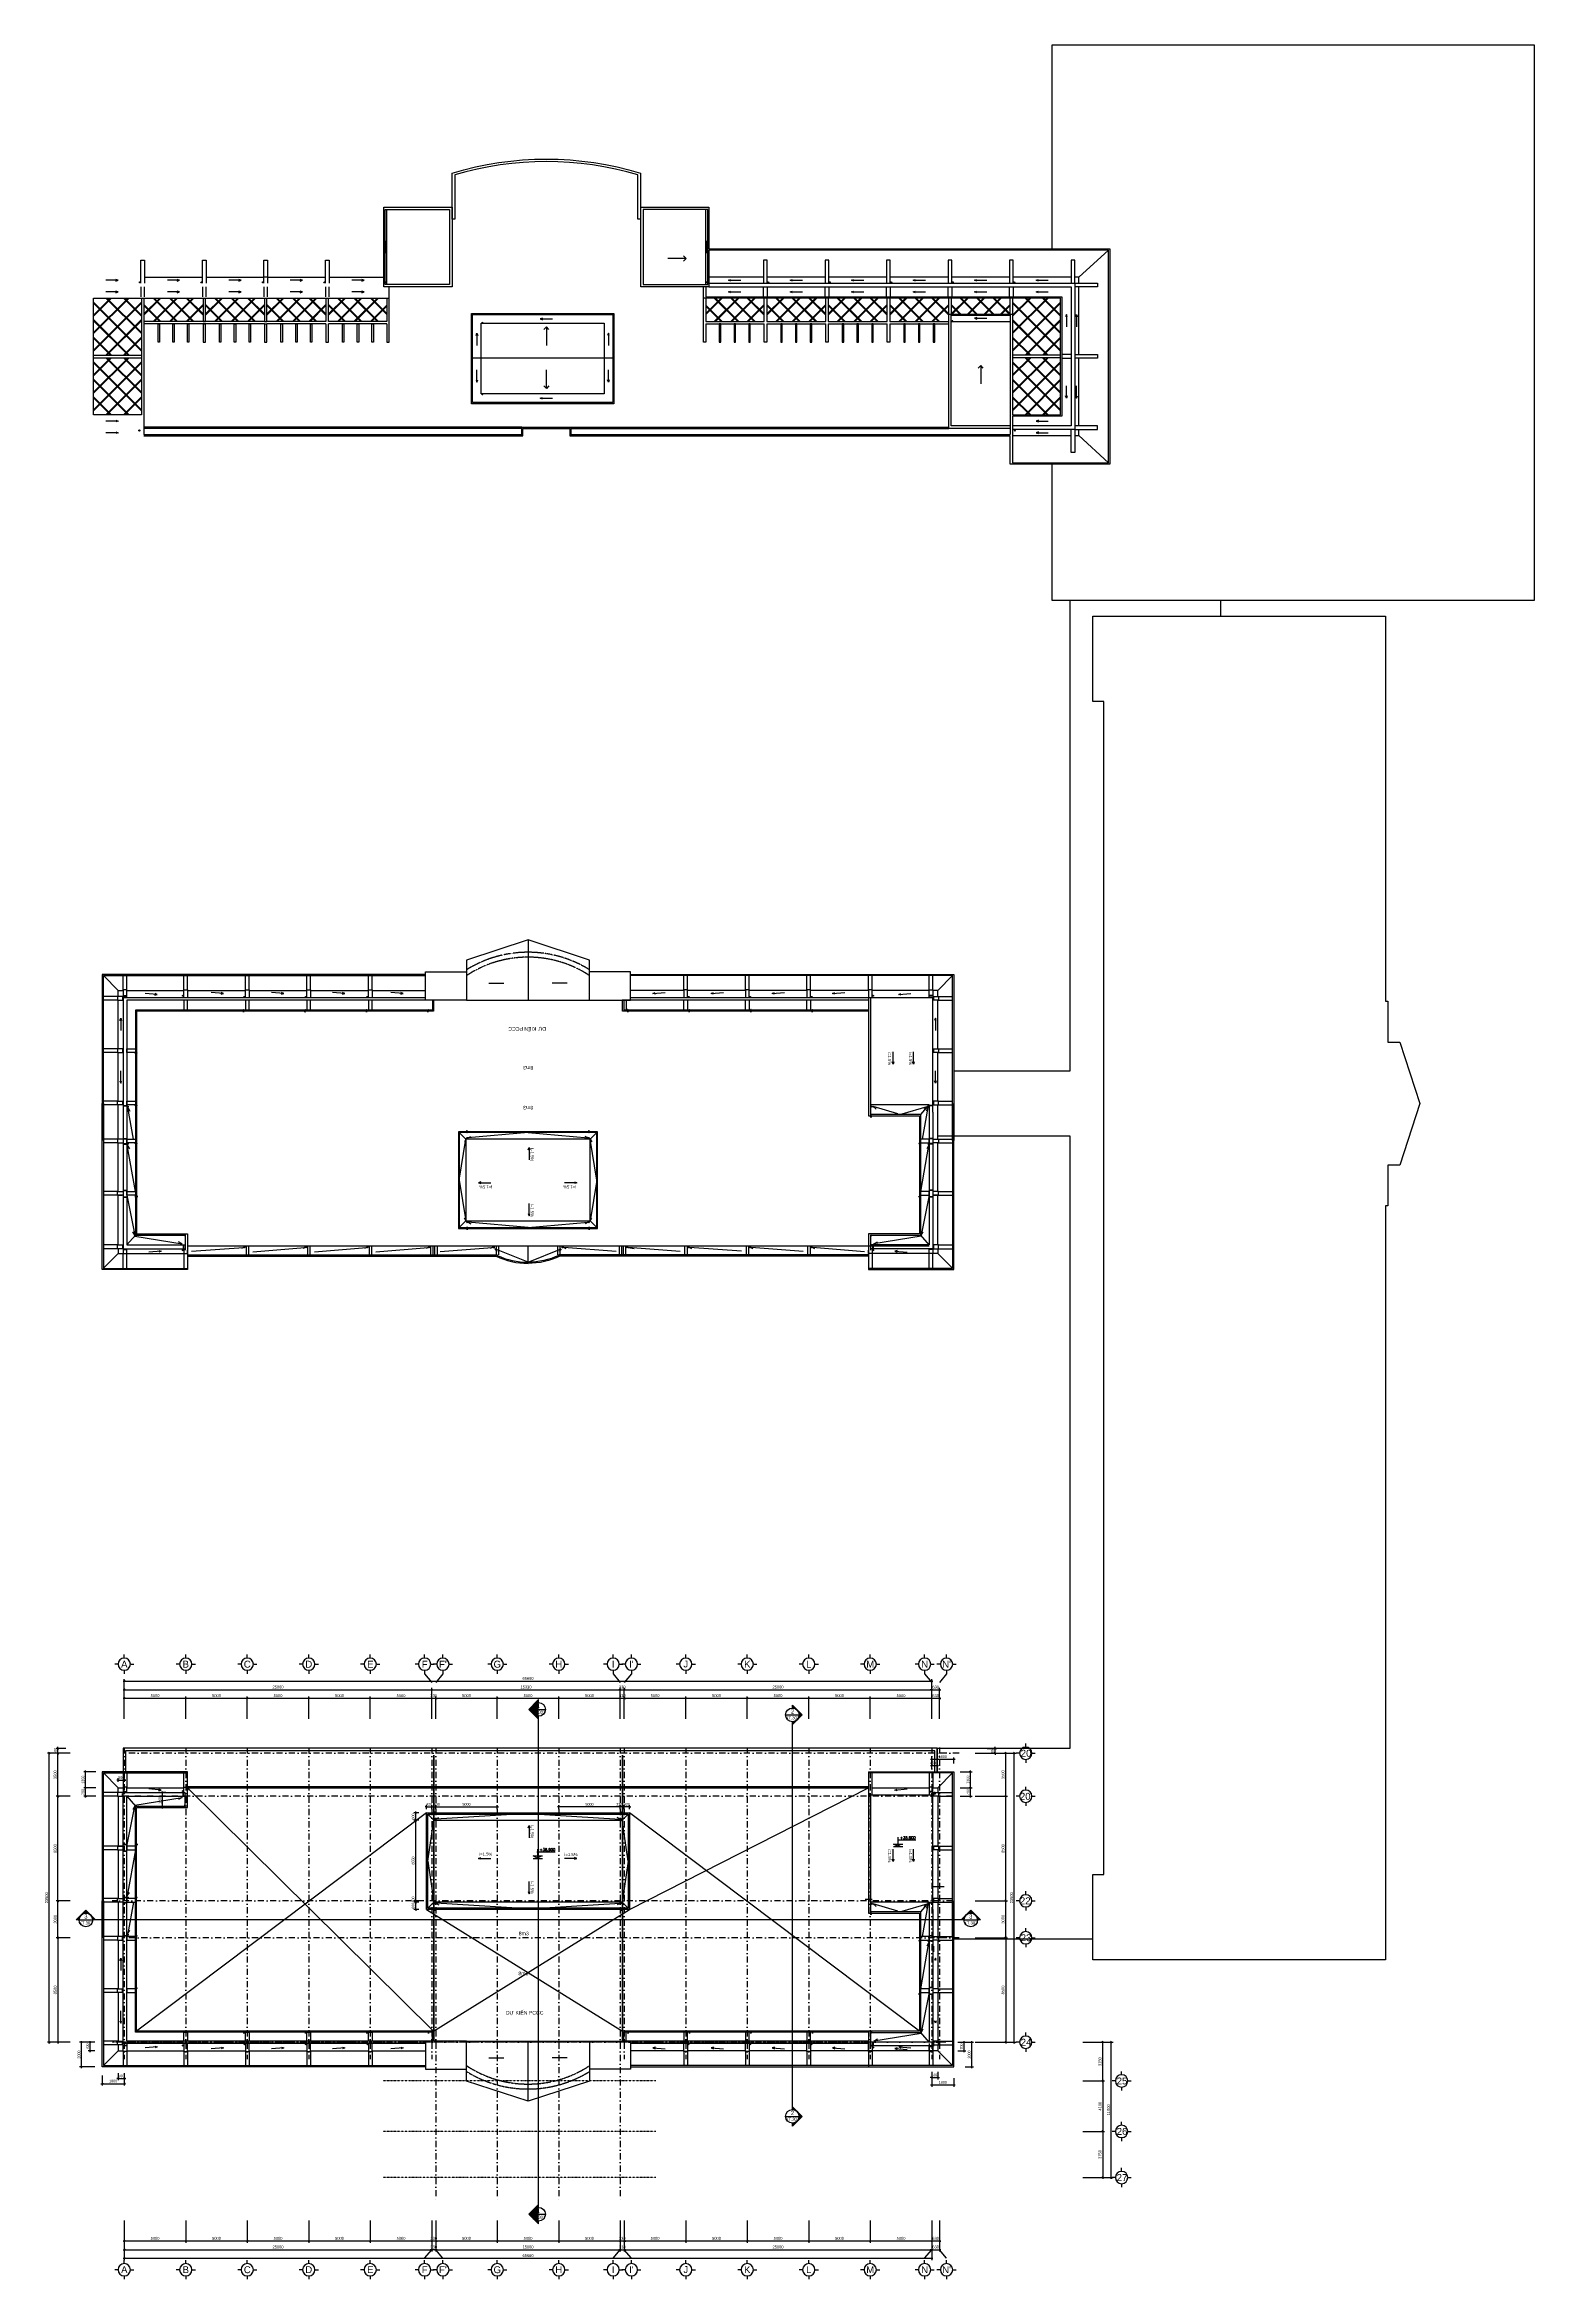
# Model space of a CAD drawing. Header units: millimetres. Extents: x -6474 to 114660, y -19276 to 162431.
import ezdxf
from ezdxf.enums import TextEntityAlignment as Align

# ---------------------------------------------------------------- set-up
doc = ezdxf.new("R2010")
doc.units = ezdxf.units.MM
for name, pattern in [('luoi  H3$0$DASHDOT', [1, 0.5, -0.25, 0, -0.25]), ('luoi  H3$0$DASHDOT2', [0.5, 0.25, -0.125, 0, -0.125]), ('TT MAI$0$HIDDEN', [0.375, 0.25, -0.125])]:
    doc.linetypes.add(name, pattern=pattern)
for name, color, linetype in [('CUA3', 3, 'Continuous'), ('DAUCAT$0$GHICHU', 6, 'Continuous'), ('dimTT MAI$0$HATCH', 8, 'Continuous'), ('luoi  H3$0$DIM100', 9, 'Continuous'), ('luoi  H3$0$GHICHU', 40, 'Continuous'), ('luoi  H3$0$KH TRUC100', 7, 'Continuous'), ('luoi  H3$0$luoi  khe', 7, 'Continuous'), ('luoi  H3$0$truc 3', 8, 'Continuous'), ('luoi  H3$0$TRUC9', 251, 'luoi  H3$0$DASHDOT'), ('TEXT', 7, 'Continuous'), ('text MAI$0$3', 4, 'Continuous'), ('text MAI$0$DBAO', 7, 'Continuous'), ('text MAI$0$DODOC2', 7, 'Continuous'), ('text MAI$0$TEXT4', 4, 'Continuous'), ('text MAI$0$textH3', 4, 'Continuous'), ('TT MAI$0$03', 4, 'Continuous'), ('TT MAI$0$3', 4, 'Continuous'), ('TT MAI$0$DIM', 9, 'Continuous'), ('TT MAI$0$DODOC2', 7, 'Continuous'), ('TT MAI$0$HATCH', 8, 'Continuous'), ('TT MAI$0$KHUATNGAN', 2, 'TT MAI$0$HIDDEN'), ('TT MAI$0$TAYVIN31', 31, 'Continuous'), ('TT MAI$0$TBI241', 241, 'Continuous'), ('TT MAI$0$TEXT4', 4, 'Continuous'), ('TT MAI$0$VACH121', 121, 'Continuous')]:
    doc.layers.add(name, color=color, linetype=linetype)
doc.styles.add('DAUCAT$0$Tahoma', font='tahoma_1.ttf')
doc.styles.add('DAUCAT$0$VSIMPLEX.SHX', font='VSIMPLEX.SHX', dxfattribs={"width": 0.8})
doc.styles.add('dimTT MAI$0$Standard', font='txt')
doc.styles.add('dimTT MAI$0$VSIMPLEX.SHX', font='VSIMPLEX.SHX', dxfattribs={"width": 0.8})
doc.styles.add('luoi  H3$0$VHELVEN', font='vhelven_0.ttf')
doc.styles.add('luoi  H3$0$VSIMPLEX.SHX', font='VSIMPLEX.SHX', dxfattribs={"width": 0.8})
doc.styles.add('text MAI$0$ROMAND', font='romand', dxfattribs={"height": 7000})
doc.styles.add('text MAI$0$Standard', font='txt')
doc.styles.add('text MAI$0$VNI-HELVE', font='vhelven_0.ttf')
doc.styles.add('TT MAI$0$KT', font='simplex.shx', dxfattribs={"width": 0.9, "height": 250})
doc.styles.add('TT MAI$0$Standard', font='txt')
doc.styles.add('TT MAI$0$VNI-HELVE', font='vhelven_0.ttf')
doc.dimstyles.new('dimTT MAI$0$1-100', dxfattribs={"dimscale": 0, "dimtxt": 220, "dimasz": 120, "dimexe": 150, "dimexo": 300, "dimgap": 100, "dimtad": 1, "dimdec": 0, "dimzin": 0, "dimdsep": 46, "dimtxsty": 'dimTT MAI$0$VSIMPLEX.SHX', "dimblk1": 'dimTT MAI$0$_OBLIQUE', "dimblk2": 'dimTT MAI$0$_OBLIQUE', "dimsah": 1, "dimcen": 0, "dimdle": 100, "dimclrd": 2, "dimclre": 2, "dimclrt": 4, "dimadec": 0, "dimazin": 0, "dimtfac": 1, "dimtdec": 0, "dimtix": 1, "dimtmove": 2, "dimatfit": 3, "dimfxl": 0, "dimtolj": 1, "dimtzin": 0, "dimlwd": -1, "dimlwe": -1, "dimarcsym": 0})
doc.dimstyles.new('dimTT MAI$0$Standard', dxfattribs={"dimtxt": 0.18, "dimasz": 0.18, "dimexe": 0.18, "dimexo": 0.0625, "dimgap": 0.09, "dimtad": 0, "dimtih": 1, "dimtoh": 1, "dimdec": 4, "dimzin": 0, "dimdsep": 46, "dimtxsty": 'dimTT MAI$0$Standard', "dimcen": 0.09, "dimadec": 0, "dimazin": 0, "dimtfac": 1, "dimtdec": 4, "dimtofl": 0, "dimtmove": 0, "dimatfit": 3, "dimfxl": 0, "dimtolj": 1, "dimtzin": 0, "dimarcsym": 0})
doc.dimstyles.new('luoi  H3$0$100', dxfattribs={"dimscale": 0, "dimtxt": 240, "dimasz": 120, "dimexe": 150, "dimexo": 300, "dimgap": 100, "dimtad": 1, "dimdec": 0, "dimzin": 0, "dimdsep": 46, "dimtxsty": 'luoi  H3$0$VSIMPLEX.SHX', "dimblk1": 'luoi  H3$0$_OBLIQUE', "dimblk2": 'luoi  H3$0$_OBLIQUE', "dimsah": 1, "dimcen": 0, "dimdle": 100, "dimclrd": 2, "dimclre": 2, "dimclrt": 4, "dimadec": 0, "dimazin": 0, "dimtfac": 1, "dimtdec": 0, "dimtix": 1, "dimtmove": 2, "dimatfit": 3, "dimfxl": 0, "dimtolj": 1, "dimtzin": 0, "dimlwd": -1, "dimlwe": -1, "dimarcsym": 0})
doc.dimstyles.new('TT MAI$0$MUITEN', dxfattribs={"dimtxt": 0.18, "dimasz": 200, "dimexe": 150, "dimexo": 0, "dimgap": 100, "dimtad": 1, "dimdec": 0, "dimzin": 0, "dimdsep": 46, "dimtxsty": 'TT MAI$0$KT', "dimcen": 0.09, "dimdle": 150, "dimclrt": 7, "dimadec": 0, "dimazin": 0, "dimtfac": 1, "dimtdec": 0, "dimtofl": 0, "dimtmove": 2, "dimatfit": 3, "dimfxl": 0, "dimtolj": 1, "dimtzin": 0, "dimarcsym": 0})

# ---------------------------------------------------------------- blocks, each defined once
blk = doc.blocks.new('luoi  H3$0$_OBLIQUE')
at = {"color": 0, "linetype": 'ByBlock'}
blk.add_line((-0.5, -0.5), (0.5, 0.5), dxfattribs=at)
blk = doc.blocks.new('*D360')
at = {"layer": 'DEFPOINTS', "color": 0, "ltscale": 2}
for p in [(-4100, 8500), (-5397, 0), (-4100, 0)]:
    blk.add_point(p, dxfattribs=at)
at = {"layer": 'luoi  H3$0$DIM100', "color": 2, "ltscale": 2}
for p, q in [((-4400, 8500), (-5547, 8500)), ((-5397, 8600), (-5397, -100)), ((-4400, 0), (-5547, 0))]:
    blk.add_line(p, q, dxfattribs=at)
at = {"layer": 'luoi  H3$0$DIM100', "color": 2, "ltscale": 2, "xscale": 120, "yscale": 120, "zscale": 120}
for p, rotation in [((-5397, 8500), 90), ((-5397, 0), 270)]:
    blk.add_blockref('luoi  H3$0$_OBLIQUE', p, dxfattribs=dict(at, rotation=rotation))
at = {"layer": 'luoi  H3$0$DIM100', "color": 4, "ltscale": 2, "insert": (-5617, 4250), "char_height": 240, "attachment_point": 5, "rotation": 90, "style": 'luoi  H3$0$VSIMPLEX.SHX'}
blk.add_mtext('\\A1;8500', dxfattribs=at)
blk = doc.blocks.new('*D221')
at = {"layer": 'DEFPOINTS', "color": 0, "ltscale": 2}
for p in [(-5397, 11500), (-4100, 11500), (-4100, 8500)]:
    blk.add_point(p, dxfattribs=at)
at = {"layer": 'luoi  H3$0$DIM100', "color": 2, "ltscale": 2}
for p, q in [((-4400, 11500), (-5547, 11500)), ((-5397, 8400), (-5397, 11600)), ((-4400, 8500), (-5547, 8500))]:
    blk.add_line(p, q, dxfattribs=at)
at = {"layer": 'luoi  H3$0$DIM100', "color": 2, "ltscale": 2, "xscale": 120, "yscale": 120, "zscale": 120}
for p, rotation in [((-5397, 11500), 90), ((-5397, 8500), 270)]:
    blk.add_blockref('luoi  H3$0$_OBLIQUE', p, dxfattribs=dict(at, rotation=rotation))
at = {"layer": 'luoi  H3$0$DIM100', "color": 4, "ltscale": 2, "insert": (-5617, 10000), "char_height": 240, "attachment_point": 5, "rotation": 90, "style": 'luoi  H3$0$VSIMPLEX.SHX'}
blk.add_mtext('\\A1;3000', dxfattribs=at)
blk = doc.blocks.new('*D222')
at = {"layer": 'DEFPOINTS', "color": 0, "ltscale": 2}
for p in [(-5397, 20000), (-4100, 20000), (-4100, 11500)]:
    blk.add_point(p, dxfattribs=at)
at = {"layer": 'luoi  H3$0$DIM100', "color": 2, "ltscale": 2}
for p, q in [((-4400, 20000), (-5547, 20000)), ((-5397, 11400), (-5397, 20100)), ((-4400, 11500), (-5547, 11500))]:
    blk.add_line(p, q, dxfattribs=at)
at = {"layer": 'luoi  H3$0$DIM100', "color": 2, "ltscale": 2, "xscale": 120, "yscale": 120, "zscale": 120}
for p, rotation in [((-5397, 20000), 90), ((-5397, 11500), 270)]:
    blk.add_blockref('luoi  H3$0$_OBLIQUE', p, dxfattribs=dict(at, rotation=rotation))
at = {"layer": 'luoi  H3$0$DIM100', "color": 4, "ltscale": 2, "insert": (-5617, 15750), "char_height": 240, "attachment_point": 5, "rotation": 90, "style": 'luoi  H3$0$VSIMPLEX.SHX'}
blk.add_mtext('\\A1;8500', dxfattribs=at)
blk = doc.blocks.new('*D223')
at = {"layer": 'DEFPOINTS', "color": 0, "ltscale": 2}
for p in [(-5397, 23500), (-4100, 23500), (-4100, 20000)]:
    blk.add_point(p, dxfattribs=at)
at = {"layer": 'luoi  H3$0$DIM100', "color": 2, "ltscale": 2}
for p, q in [((-4400, 23500), (-5547, 23500)), ((-5397, 19900), (-5397, 23600)), ((-4400, 20000), (-5547, 20000))]:
    blk.add_line(p, q, dxfattribs=at)
at = {"layer": 'luoi  H3$0$DIM100', "color": 2, "ltscale": 2, "xscale": 120, "yscale": 120, "zscale": 120}
for p, rotation in [((-5397, 23500), 90), ((-5397, 20000), 270)]:
    blk.add_blockref('luoi  H3$0$_OBLIQUE', p, dxfattribs=dict(at, rotation=rotation))
at = {"layer": 'luoi  H3$0$DIM100', "color": 4, "ltscale": 2, "insert": (-5617, 21750), "char_height": 240, "attachment_point": 5, "rotation": 90, "style": 'luoi  H3$0$VSIMPLEX.SHX'}
blk.add_mtext('\\A1;3500', dxfattribs=at)
blk = doc.blocks.new('*D224')
at = {"layer": 'DEFPOINTS', "color": 0, "ltscale": 2}
for p in [(-6097, 23500), (-4100, 23500), (-4100, 0)]:
    blk.add_point(p, dxfattribs=at)
at = {"layer": 'luoi  H3$0$DIM100', "color": 2, "ltscale": 2}
for p, q in [((-4400, 23500), (-6247, 23500)), ((-6097, -100), (-6097, 23600)), ((-4400, 0), (-6247, 0))]:
    blk.add_line(p, q, dxfattribs=at)
at = {"layer": 'luoi  H3$0$DIM100', "color": 2, "ltscale": 2, "xscale": 120, "yscale": 120, "zscale": 120}
for p, rotation in [((-6097, 23500), 90), ((-6097, 0), 270)]:
    blk.add_blockref('luoi  H3$0$_OBLIQUE', p, dxfattribs=dict(at, rotation=rotation))
at = {"layer": 'luoi  H3$0$DIM100', "color": 4, "ltscale": 2, "insert": (-6317, 11750), "char_height": 240, "attachment_point": 5, "rotation": 90, "style": 'luoi  H3$0$VSIMPLEX.SHX'}
blk.add_mtext('\\A1;23500', dxfattribs=at)
blk = doc.blocks.new('*D225')
at = {"layer": 'DEFPOINTS', "color": 0, "ltscale": 2}
for p in [(65660, -14207), (66290, -14207), (65660, -16166)]:
    blk.add_point(p, dxfattribs=at)
at = {"layer": 'luoi  H3$0$DIM100', "color": 2, "ltscale": 2}
for p, q in [((65660, -14507), (65660, -16316)), ((66290, -14507), (66290, -16316)), ((65660, -16166), (65540, -16166)), ((66290, -16166), (65660, -16166)), ((66290, -16166), (66410, -16166))]:
    blk.add_line(p, q, dxfattribs=at)
at = {"layer": 'luoi  H3$0$DIM100', "color": 2, "ltscale": 2, "xscale": 120, "yscale": 120, "zscale": 120}
blk.add_blockref('luoi  H3$0$_OBLIQUE', (65660, -16166), dxfattribs=at)
at = {"layer": 'luoi  H3$0$DIM100', "color": 2, "ltscale": 2, "xscale": 120, "yscale": 120, "zscale": 120, "rotation": 180}
blk.add_blockref('luoi  H3$0$_OBLIQUE', (66290, -16166), dxfattribs=at)
at = {"layer": 'luoi  H3$0$DIM100', "color": 4, "ltscale": 2, "insert": (65975, -15946), "char_height": 240, "attachment_point": 5, "style": 'luoi  H3$0$VSIMPLEX.SHX'}
blk.add_mtext('\\A1;630', dxfattribs=at)
blk = doc.blocks.new('*D226')
at = {"layer": 'DEFPOINTS', "color": 0, "ltscale": 2}
for p in [(60660, -14207), (65660, -14207), (60660, -16166)]:
    blk.add_point(p, dxfattribs=at)
at = {"layer": 'luoi  H3$0$DIM100', "color": 2, "ltscale": 2}
for p, q in [((60660, -14507), (60660, -16316)), ((65660, -14507), (65660, -16316)), ((65760, -16166), (60560, -16166))]:
    blk.add_line(p, q, dxfattribs=at)
at = {"layer": 'luoi  H3$0$DIM100', "color": 2, "ltscale": 2, "xscale": 120, "yscale": 120, "zscale": 120, "rotation": 180}
blk.add_blockref('luoi  H3$0$_OBLIQUE', (60660, -16166), dxfattribs=at)
at = {"layer": 'luoi  H3$0$DIM100', "color": 2, "ltscale": 2, "xscale": 120, "yscale": 120, "zscale": 120}
blk.add_blockref('luoi  H3$0$_OBLIQUE', (65660, -16166), dxfattribs=at)
at = {"layer": 'luoi  H3$0$DIM100', "color": 4, "ltscale": 2, "insert": (63160, -15946), "char_height": 240, "attachment_point": 5, "style": 'luoi  H3$0$VSIMPLEX.SHX'}
blk.add_mtext('\\A1;5000', dxfattribs=at)
blk = doc.blocks.new('*D227')
at = {"layer": 'DEFPOINTS', "color": 0, "ltscale": 2}
for p in [(55660, -14207), (60660, -14207), (55660, -16166)]:
    blk.add_point(p, dxfattribs=at)
at = {"layer": 'luoi  H3$0$DIM100', "color": 2, "ltscale": 2}
for p, q in [((55660, -14507), (55660, -16316)), ((60660, -14507), (60660, -16316)), ((60760, -16166), (55560, -16166))]:
    blk.add_line(p, q, dxfattribs=at)
at = {"layer": 'luoi  H3$0$DIM100', "color": 2, "ltscale": 2, "xscale": 120, "yscale": 120, "zscale": 120, "rotation": 180}
blk.add_blockref('luoi  H3$0$_OBLIQUE', (55660, -16166), dxfattribs=at)
at = {"layer": 'luoi  H3$0$DIM100', "color": 2, "ltscale": 2, "xscale": 120, "yscale": 120, "zscale": 120}
blk.add_blockref('luoi  H3$0$_OBLIQUE', (60660, -16166), dxfattribs=at)
at = {"layer": 'luoi  H3$0$DIM100', "color": 4, "ltscale": 2, "insert": (58160, -15946), "char_height": 240, "attachment_point": 5, "style": 'luoi  H3$0$VSIMPLEX.SHX'}
blk.add_mtext('\\A1;5000', dxfattribs=at)
blk = doc.blocks.new('*D228')
at = {"layer": 'DEFPOINTS', "color": 0, "ltscale": 2}
for p in [(50660, -14207), (55660, -14207), (50660, -16166)]:
    blk.add_point(p, dxfattribs=at)
at = {"layer": 'luoi  H3$0$DIM100', "color": 2, "ltscale": 2}
for p, q in [((50660, -14507), (50660, -16316)), ((55660, -14507), (55660, -16316)), ((55760, -16166), (50560, -16166))]:
    blk.add_line(p, q, dxfattribs=at)
at = {"layer": 'luoi  H3$0$DIM100', "color": 2, "ltscale": 2, "xscale": 120, "yscale": 120, "zscale": 120, "rotation": 180}
blk.add_blockref('luoi  H3$0$_OBLIQUE', (50660, -16166), dxfattribs=at)
at = {"layer": 'luoi  H3$0$DIM100', "color": 2, "ltscale": 2, "xscale": 120, "yscale": 120, "zscale": 120}
blk.add_blockref('luoi  H3$0$_OBLIQUE', (55660, -16166), dxfattribs=at)
at = {"layer": 'luoi  H3$0$DIM100', "color": 4, "ltscale": 2, "insert": (53160, -15946), "char_height": 240, "attachment_point": 5, "style": 'luoi  H3$0$VSIMPLEX.SHX'}
blk.add_mtext('\\A1;5000', dxfattribs=at)
blk = doc.blocks.new('*D229')
at = {"layer": 'DEFPOINTS', "color": 0, "ltscale": 2}
for p in [(45660, -14207), (50660, -14207), (45660, -16166)]:
    blk.add_point(p, dxfattribs=at)
at = {"layer": 'luoi  H3$0$DIM100', "color": 2, "ltscale": 2}
for p, q in [((45660, -14507), (45660, -16316)), ((50660, -14507), (50660, -16316)), ((50760, -16166), (45560, -16166))]:
    blk.add_line(p, q, dxfattribs=at)
at = {"layer": 'luoi  H3$0$DIM100', "color": 2, "ltscale": 2, "xscale": 120, "yscale": 120, "zscale": 120, "rotation": 180}
blk.add_blockref('luoi  H3$0$_OBLIQUE', (45660, -16166), dxfattribs=at)
at = {"layer": 'luoi  H3$0$DIM100', "color": 2, "ltscale": 2, "xscale": 120, "yscale": 120, "zscale": 120}
blk.add_blockref('luoi  H3$0$_OBLIQUE', (50660, -16166), dxfattribs=at)
at = {"layer": 'luoi  H3$0$DIM100', "color": 4, "ltscale": 2, "insert": (48160, -15946), "char_height": 240, "attachment_point": 5, "style": 'luoi  H3$0$VSIMPLEX.SHX'}
blk.add_mtext('\\A1;5000', dxfattribs=at)
blk = doc.blocks.new('*D230')
at = {"layer": 'DEFPOINTS', "color": 0, "ltscale": 2}
for p in [(40660, -14207), (45660, -14207), (40660, -16166)]:
    blk.add_point(p, dxfattribs=at)
at = {"layer": 'luoi  H3$0$DIM100', "color": 2, "ltscale": 2}
for p, q in [((40660, -14507), (40660, -16316)), ((45660, -14507), (45660, -16316)), ((45760, -16166), (40560, -16166))]:
    blk.add_line(p, q, dxfattribs=at)
at = {"layer": 'luoi  H3$0$DIM100', "color": 2, "ltscale": 2, "xscale": 120, "yscale": 120, "zscale": 120, "rotation": 180}
blk.add_blockref('luoi  H3$0$_OBLIQUE', (40660, -16166), dxfattribs=at)
at = {"layer": 'luoi  H3$0$DIM100', "color": 2, "ltscale": 2, "xscale": 120, "yscale": 120, "zscale": 120}
blk.add_blockref('luoi  H3$0$_OBLIQUE', (45660, -16166), dxfattribs=at)
at = {"layer": 'luoi  H3$0$DIM100', "color": 4, "ltscale": 2, "insert": (43160, -15946), "char_height": 240, "attachment_point": 5, "style": 'luoi  H3$0$VSIMPLEX.SHX'}
blk.add_mtext('\\A1;5000', dxfattribs=at)
blk = doc.blocks.new('*D231')
at = {"layer": 'DEFPOINTS', "color": 0, "ltscale": 2}
for p in [(40330, -14207), (40660, -14207), (40330, -16166)]:
    blk.add_point(p, dxfattribs=at)
at = {"layer": 'luoi  H3$0$DIM100', "color": 2, "ltscale": 2}
for p, q in [((40330, -14507), (40330, -16316)), ((40660, -14507), (40660, -16316)), ((40330, -16166), (40210, -16166)), ((40660, -16166), (40330, -16166)), ((40660, -16166), (40780, -16166))]:
    blk.add_line(p, q, dxfattribs=at)
at = {"layer": 'luoi  H3$0$DIM100', "color": 2, "ltscale": 2, "xscale": 120, "yscale": 120, "zscale": 120}
blk.add_blockref('luoi  H3$0$_OBLIQUE', (40330, -16166), dxfattribs=at)
at = {"layer": 'luoi  H3$0$DIM100', "color": 2, "ltscale": 2, "xscale": 120, "yscale": 120, "zscale": 120, "rotation": 180}
blk.add_blockref('luoi  H3$0$_OBLIQUE', (40660, -16166), dxfattribs=at)
at = {"layer": 'luoi  H3$0$DIM100', "color": 4, "ltscale": 2, "insert": (40495, -15946), "char_height": 240, "attachment_point": 5, "style": 'luoi  H3$0$VSIMPLEX.SHX'}
blk.add_mtext('\\A1;330', dxfattribs=at)
blk = doc.blocks.new('*D232')
at = {"layer": 'DEFPOINTS', "color": 0, "ltscale": 2}
for p in [(35330, -14207), (40330, -14207), (35330, -16166)]:
    blk.add_point(p, dxfattribs=at)
at = {"layer": 'luoi  H3$0$DIM100', "color": 2, "ltscale": 2}
for p, q in [((35330, -14507), (35330, -16316)), ((40330, -14507), (40330, -16316)), ((40430, -16166), (35230, -16166))]:
    blk.add_line(p, q, dxfattribs=at)
at = {"layer": 'luoi  H3$0$DIM100', "color": 2, "ltscale": 2, "xscale": 120, "yscale": 120, "zscale": 120, "rotation": 180}
blk.add_blockref('luoi  H3$0$_OBLIQUE', (35330, -16166), dxfattribs=at)
at = {"layer": 'luoi  H3$0$DIM100', "color": 2, "ltscale": 2, "xscale": 120, "yscale": 120, "zscale": 120}
blk.add_blockref('luoi  H3$0$_OBLIQUE', (40330, -16166), dxfattribs=at)
at = {"layer": 'luoi  H3$0$DIM100', "color": 4, "ltscale": 2, "insert": (37830, -15946), "char_height": 240, "attachment_point": 5, "style": 'luoi  H3$0$VSIMPLEX.SHX'}
blk.add_mtext('\\A1;5000', dxfattribs=at)
blk = doc.blocks.new('*D233')
at = {"layer": 'DEFPOINTS', "color": 0, "ltscale": 2}
for p in [(30330, -14207), (35330, -14207), (30330, -16166)]:
    blk.add_point(p, dxfattribs=at)
at = {"layer": 'luoi  H3$0$DIM100', "color": 2, "ltscale": 2}
for p, q in [((30330, -14507), (30330, -16316)), ((35330, -14507), (35330, -16316)), ((35430, -16166), (30230, -16166))]:
    blk.add_line(p, q, dxfattribs=at)
at = {"layer": 'luoi  H3$0$DIM100', "color": 2, "ltscale": 2, "xscale": 120, "yscale": 120, "zscale": 120, "rotation": 180}
blk.add_blockref('luoi  H3$0$_OBLIQUE', (30330, -16166), dxfattribs=at)
at = {"layer": 'luoi  H3$0$DIM100', "color": 2, "ltscale": 2, "xscale": 120, "yscale": 120, "zscale": 120}
blk.add_blockref('luoi  H3$0$_OBLIQUE', (35330, -16166), dxfattribs=at)
at = {"layer": 'luoi  H3$0$DIM100', "color": 4, "ltscale": 2, "insert": (32830, -15946), "char_height": 240, "attachment_point": 5, "style": 'luoi  H3$0$VSIMPLEX.SHX'}
blk.add_mtext('\\A1;5000', dxfattribs=at)
blk = doc.blocks.new('*D234')
at = {"layer": 'DEFPOINTS', "color": 0, "ltscale": 2}
for p in [(25330, -14207), (30330, -14207), (25330, -16166)]:
    blk.add_point(p, dxfattribs=at)
at = {"layer": 'luoi  H3$0$DIM100', "color": 2, "ltscale": 2}
for p, q in [((25330, -14507), (25330, -16316)), ((30330, -14507), (30330, -16316)), ((30430, -16166), (25230, -16166))]:
    blk.add_line(p, q, dxfattribs=at)
at = {"layer": 'luoi  H3$0$DIM100', "color": 2, "ltscale": 2, "xscale": 120, "yscale": 120, "zscale": 120, "rotation": 180}
blk.add_blockref('luoi  H3$0$_OBLIQUE', (25330, -16166), dxfattribs=at)
at = {"layer": 'luoi  H3$0$DIM100', "color": 2, "ltscale": 2, "xscale": 120, "yscale": 120, "zscale": 120}
blk.add_blockref('luoi  H3$0$_OBLIQUE', (30330, -16166), dxfattribs=at)
at = {"layer": 'luoi  H3$0$DIM100', "color": 4, "ltscale": 2, "insert": (27830, -15946), "char_height": 240, "attachment_point": 5, "style": 'luoi  H3$0$VSIMPLEX.SHX'}
blk.add_mtext('\\A1;5000', dxfattribs=at)
blk = doc.blocks.new('*D235')
at = {"layer": 'DEFPOINTS', "color": 0, "ltscale": 2}
for p in [(25000, -14207), (25330, -14207), (25000, -16166)]:
    blk.add_point(p, dxfattribs=at)
at = {"layer": 'luoi  H3$0$DIM100', "color": 2, "ltscale": 2}
for p, q in [((25000, -14507), (25000, -16316)), ((25330, -14507), (25330, -16316)), ((25000, -16166), (24880, -16166)), ((25330, -16166), (25000, -16166)), ((25330, -16166), (25450, -16166))]:
    blk.add_line(p, q, dxfattribs=at)
at = {"layer": 'luoi  H3$0$DIM100', "color": 2, "ltscale": 2, "xscale": 120, "yscale": 120, "zscale": 120}
blk.add_blockref('luoi  H3$0$_OBLIQUE', (25000, -16166), dxfattribs=at)
at = {"layer": 'luoi  H3$0$DIM100', "color": 2, "ltscale": 2, "xscale": 120, "yscale": 120, "zscale": 120, "rotation": 180}
blk.add_blockref('luoi  H3$0$_OBLIQUE', (25330, -16166), dxfattribs=at)
at = {"layer": 'luoi  H3$0$DIM100', "color": 4, "ltscale": 2, "insert": (25165, -15946), "char_height": 240, "attachment_point": 5, "style": 'luoi  H3$0$VSIMPLEX.SHX'}
blk.add_mtext('\\A1;330', dxfattribs=at)
blk = doc.blocks.new('*D236')
at = {"layer": 'DEFPOINTS', "color": 0, "ltscale": 2}
for p in [(20000, -14207), (25000, -14207), (20000, -16166)]:
    blk.add_point(p, dxfattribs=at)
at = {"layer": 'luoi  H3$0$DIM100', "color": 2, "ltscale": 2}
for p, q in [((20000, -14507), (20000, -16316)), ((25000, -14507), (25000, -16316)), ((25100, -16166), (19900, -16166))]:
    blk.add_line(p, q, dxfattribs=at)
at = {"layer": 'luoi  H3$0$DIM100', "color": 2, "ltscale": 2, "xscale": 120, "yscale": 120, "zscale": 120, "rotation": 180}
blk.add_blockref('luoi  H3$0$_OBLIQUE', (20000, -16166), dxfattribs=at)
at = {"layer": 'luoi  H3$0$DIM100', "color": 2, "ltscale": 2, "xscale": 120, "yscale": 120, "zscale": 120}
blk.add_blockref('luoi  H3$0$_OBLIQUE', (25000, -16166), dxfattribs=at)
at = {"layer": 'luoi  H3$0$DIM100', "color": 4, "ltscale": 2, "insert": (22500, -15946), "char_height": 240, "attachment_point": 5, "style": 'luoi  H3$0$VSIMPLEX.SHX'}
blk.add_mtext('\\A1;5000', dxfattribs=at)
blk = doc.blocks.new('*D237')
at = {"layer": 'DEFPOINTS', "color": 0, "ltscale": 2}
for p in [(15000, -14207), (20000, -14207), (15000, -16166)]:
    blk.add_point(p, dxfattribs=at)
at = {"layer": 'luoi  H3$0$DIM100', "color": 2, "ltscale": 2}
for p, q in [((15000, -14507), (15000, -16316)), ((20000, -14507), (20000, -16316)), ((20100, -16166), (14900, -16166))]:
    blk.add_line(p, q, dxfattribs=at)
at = {"layer": 'luoi  H3$0$DIM100', "color": 2, "ltscale": 2, "xscale": 120, "yscale": 120, "zscale": 120, "rotation": 180}
blk.add_blockref('luoi  H3$0$_OBLIQUE', (15000, -16166), dxfattribs=at)
at = {"layer": 'luoi  H3$0$DIM100', "color": 2, "ltscale": 2, "xscale": 120, "yscale": 120, "zscale": 120}
blk.add_blockref('luoi  H3$0$_OBLIQUE', (20000, -16166), dxfattribs=at)
at = {"layer": 'luoi  H3$0$DIM100', "color": 4, "ltscale": 2, "insert": (17500, -15946), "char_height": 240, "attachment_point": 5, "style": 'luoi  H3$0$VSIMPLEX.SHX'}
blk.add_mtext('\\A1;5000', dxfattribs=at)
blk = doc.blocks.new('*D238')
at = {"layer": 'DEFPOINTS', "color": 0, "ltscale": 2}
for p in [(10000, -14207), (15000, -14207), (10000, -16166)]:
    blk.add_point(p, dxfattribs=at)
at = {"layer": 'luoi  H3$0$DIM100', "color": 2, "ltscale": 2}
for p, q in [((10000, -14507), (10000, -16316)), ((15000, -14507), (15000, -16316)), ((15100, -16166), (9900, -16166))]:
    blk.add_line(p, q, dxfattribs=at)
at = {"layer": 'luoi  H3$0$DIM100', "color": 2, "ltscale": 2, "xscale": 120, "yscale": 120, "zscale": 120, "rotation": 180}
blk.add_blockref('luoi  H3$0$_OBLIQUE', (10000, -16166), dxfattribs=at)
at = {"layer": 'luoi  H3$0$DIM100', "color": 2, "ltscale": 2, "xscale": 120, "yscale": 120, "zscale": 120}
blk.add_blockref('luoi  H3$0$_OBLIQUE', (15000, -16166), dxfattribs=at)
at = {"layer": 'luoi  H3$0$DIM100', "color": 4, "ltscale": 2, "insert": (12500, -15946), "char_height": 240, "attachment_point": 5, "style": 'luoi  H3$0$VSIMPLEX.SHX'}
blk.add_mtext('\\A1;5000', dxfattribs=at)
blk = doc.blocks.new('*D239')
at = {"layer": 'DEFPOINTS', "color": 0, "ltscale": 2}
for p in [(5000, -14207), (10000, -14207), (5000, -16166)]:
    blk.add_point(p, dxfattribs=at)
at = {"layer": 'luoi  H3$0$DIM100', "color": 2, "ltscale": 2}
for p, q in [((5000, -14507), (5000, -16316)), ((10000, -14507), (10000, -16316)), ((10100, -16166), (4900, -16166))]:
    blk.add_line(p, q, dxfattribs=at)
at = {"layer": 'luoi  H3$0$DIM100', "color": 2, "ltscale": 2, "xscale": 120, "yscale": 120, "zscale": 120, "rotation": 180}
blk.add_blockref('luoi  H3$0$_OBLIQUE', (5000, -16166), dxfattribs=at)
at = {"layer": 'luoi  H3$0$DIM100', "color": 2, "ltscale": 2, "xscale": 120, "yscale": 120, "zscale": 120}
blk.add_blockref('luoi  H3$0$_OBLIQUE', (10000, -16166), dxfattribs=at)
at = {"layer": 'luoi  H3$0$DIM100', "color": 4, "ltscale": 2, "insert": (7500, -15946), "char_height": 240, "attachment_point": 5, "style": 'luoi  H3$0$VSIMPLEX.SHX'}
blk.add_mtext('\\A1;5000', dxfattribs=at)
blk = doc.blocks.new('*D240')
at = {"layer": 'DEFPOINTS', "color": 0, "ltscale": 2}
for p in [(0, -14207), (5000, -14207), (0, -16166)]:
    blk.add_point(p, dxfattribs=at)
at = {"layer": 'luoi  H3$0$DIM100', "color": 2, "ltscale": 2}
for p, q in [((0, -14507), (0, -16316)), ((5000, -14507), (5000, -16316)), ((5100, -16166), (-100, -16166))]:
    blk.add_line(p, q, dxfattribs=at)
at = {"layer": 'luoi  H3$0$DIM100', "color": 2, "ltscale": 2, "xscale": 120, "yscale": 120, "zscale": 120, "rotation": 180}
blk.add_blockref('luoi  H3$0$_OBLIQUE', (0, -16166), dxfattribs=at)
at = {"layer": 'luoi  H3$0$DIM100', "color": 2, "ltscale": 2, "xscale": 120, "yscale": 120, "zscale": 120}
blk.add_blockref('luoi  H3$0$_OBLIQUE', (5000, -16166), dxfattribs=at)
at = {"layer": 'luoi  H3$0$DIM100', "color": 4, "ltscale": 2, "insert": (2500, -15946), "char_height": 240, "attachment_point": 5, "style": 'luoi  H3$0$VSIMPLEX.SHX'}
blk.add_mtext('\\A1;5000', dxfattribs=at)
blk = doc.blocks.new('*D241')
at = {"layer": 'DEFPOINTS', "color": 0, "ltscale": 2}
for p in [(0, -14207), (25000, -14207), (25000, -16866)]:
    blk.add_point(p, dxfattribs=at)
at = {"layer": 'luoi  H3$0$DIM100', "color": 2, "ltscale": 2}
for p, q in [((0, -14507), (0, -17016)), ((25000, -14507), (25000, -17016)), ((-100, -16866), (25100, -16866))]:
    blk.add_line(p, q, dxfattribs=at)
at = {"layer": 'luoi  H3$0$DIM100', "color": 2, "ltscale": 2, "xscale": 120, "yscale": 120, "zscale": 120, "rotation": 180}
blk.add_blockref('luoi  H3$0$_OBLIQUE', (0, -16866), dxfattribs=at)
at = {"layer": 'luoi  H3$0$DIM100', "color": 2, "ltscale": 2, "xscale": 120, "yscale": 120, "zscale": 120}
blk.add_blockref('luoi  H3$0$_OBLIQUE', (25000, -16866), dxfattribs=at)
at = {"layer": 'luoi  H3$0$DIM100', "color": 4, "ltscale": 2, "insert": (12500, -16646), "char_height": 240, "attachment_point": 5, "style": 'luoi  H3$0$VSIMPLEX.SHX'}
blk.add_mtext('\\A1;25000', dxfattribs=at)
blk = doc.blocks.new('*D242')
at = {"layer": 'DEFPOINTS', "color": 0, "ltscale": 2}
for p in [(25330, -14207), (40330, -14207), (40330, -16866)]:
    blk.add_point(p, dxfattribs=at)
at = {"layer": 'luoi  H3$0$DIM100', "color": 2, "ltscale": 2}
for p, q in [((25330, -14507), (25330, -17016)), ((40330, -14507), (40330, -17016)), ((25230, -16866), (40430, -16866))]:
    blk.add_line(p, q, dxfattribs=at)
at = {"layer": 'luoi  H3$0$DIM100', "color": 2, "ltscale": 2, "xscale": 120, "yscale": 120, "zscale": 120, "rotation": 180}
blk.add_blockref('luoi  H3$0$_OBLIQUE', (25330, -16866), dxfattribs=at)
at = {"layer": 'luoi  H3$0$DIM100', "color": 2, "ltscale": 2, "xscale": 120, "yscale": 120, "zscale": 120}
blk.add_blockref('luoi  H3$0$_OBLIQUE', (40330, -16866), dxfattribs=at)
at = {"layer": 'luoi  H3$0$DIM100', "color": 4, "ltscale": 2, "insert": (32830, -16646), "char_height": 240, "attachment_point": 5, "style": 'luoi  H3$0$VSIMPLEX.SHX'}
blk.add_mtext('\\A1;15000', dxfattribs=at)
blk = doc.blocks.new('*D243')
at = {"layer": 'DEFPOINTS', "color": 0, "ltscale": 2}
for p in [(40330, -14207), (40660, -14207), (40660, -16866)]:
    blk.add_point(p, dxfattribs=at)
at = {"layer": 'luoi  H3$0$DIM100', "color": 2, "ltscale": 2}
for p, q in [((40330, -14507), (40330, -17016)), ((40660, -14507), (40660, -17016)), ((40330, -16866), (40210, -16866)), ((40330, -16866), (40660, -16866)), ((40660, -16866), (40780, -16866))]:
    blk.add_line(p, q, dxfattribs=at)
at = {"layer": 'luoi  H3$0$DIM100', "color": 2, "ltscale": 2, "xscale": 120, "yscale": 120, "zscale": 120}
blk.add_blockref('luoi  H3$0$_OBLIQUE', (40330, -16866), dxfattribs=at)
at = {"layer": 'luoi  H3$0$DIM100', "color": 2, "ltscale": 2, "xscale": 120, "yscale": 120, "zscale": 120, "rotation": 180}
blk.add_blockref('luoi  H3$0$_OBLIQUE', (40660, -16866), dxfattribs=at)
at = {"layer": 'luoi  H3$0$DIM100', "color": 4, "ltscale": 2, "insert": (40495, -16646), "char_height": 240, "attachment_point": 5, "style": 'luoi  H3$0$VSIMPLEX.SHX'}
blk.add_mtext('\\A1;330', dxfattribs=at)
blk = doc.blocks.new('*D244')
at = {"layer": 'DEFPOINTS', "color": 0, "ltscale": 2}
for p in [(40660, -14207), (65660, -14207), (65660, -16866)]:
    blk.add_point(p, dxfattribs=at)
at = {"layer": 'luoi  H3$0$DIM100', "color": 2, "ltscale": 2}
for p, q in [((40660, -14507), (40660, -17016)), ((65660, -14507), (65660, -17016)), ((40560, -16866), (65760, -16866))]:
    blk.add_line(p, q, dxfattribs=at)
at = {"layer": 'luoi  H3$0$DIM100', "color": 2, "ltscale": 2, "xscale": 120, "yscale": 120, "zscale": 120, "rotation": 180}
blk.add_blockref('luoi  H3$0$_OBLIQUE', (40660, -16866), dxfattribs=at)
at = {"layer": 'luoi  H3$0$DIM100', "color": 2, "ltscale": 2, "xscale": 120, "yscale": 120, "zscale": 120}
blk.add_blockref('luoi  H3$0$_OBLIQUE', (65660, -16866), dxfattribs=at)
at = {"layer": 'luoi  H3$0$DIM100', "color": 4, "ltscale": 2, "insert": (53160, -16646), "char_height": 240, "attachment_point": 5, "style": 'luoi  H3$0$VSIMPLEX.SHX'}
blk.add_mtext('\\A1;25000', dxfattribs=at)
blk = doc.blocks.new('*D245')
at = {"layer": 'DEFPOINTS', "color": 0, "ltscale": 2}
for p in [(65660, -14207), (66290, -14207), (66290, -16866)]:
    blk.add_point(p, dxfattribs=at)
at = {"layer": 'luoi  H3$0$DIM100', "color": 2, "ltscale": 2}
for p, q in [((65660, -14507), (65660, -17016)), ((66290, -14507), (66290, -17016)), ((65660, -16866), (65540, -16866)), ((65660, -16866), (66290, -16866)), ((66290, -16866), (66410, -16866))]:
    blk.add_line(p, q, dxfattribs=at)
at = {"layer": 'luoi  H3$0$DIM100', "color": 2, "ltscale": 2, "xscale": 120, "yscale": 120, "zscale": 120}
blk.add_blockref('luoi  H3$0$_OBLIQUE', (65660, -16866), dxfattribs=at)
at = {"layer": 'luoi  H3$0$DIM100', "color": 2, "ltscale": 2, "xscale": 120, "yscale": 120, "zscale": 120, "rotation": 180}
blk.add_blockref('luoi  H3$0$_OBLIQUE', (66290, -16866), dxfattribs=at)
at = {"layer": 'luoi  H3$0$DIM100', "color": 4, "ltscale": 2, "insert": (65975, -16646), "char_height": 240, "attachment_point": 5, "style": 'luoi  H3$0$VSIMPLEX.SHX'}
blk.add_mtext('\\A1;630', dxfattribs=at)
blk = doc.blocks.new('*D246')
at = {"layer": 'DEFPOINTS', "color": 0, "ltscale": 2}
for p in [(0, -14207), (65660, -14207), (65660, -17566)]:
    blk.add_point(p, dxfattribs=at)
at = {"layer": 'luoi  H3$0$DIM100', "color": 2, "ltscale": 2}
for p, q in [((0, -14507), (0, -17716)), ((65660, -14507), (65660, -17716)), ((-100, -17566), (65760, -17566))]:
    blk.add_line(p, q, dxfattribs=at)
at = {"layer": 'luoi  H3$0$DIM100', "color": 2, "ltscale": 2, "xscale": 120, "yscale": 120, "zscale": 120, "rotation": 180}
blk.add_blockref('luoi  H3$0$_OBLIQUE', (0, -17566), dxfattribs=at)
at = {"layer": 'luoi  H3$0$DIM100', "color": 2, "ltscale": 2, "xscale": 120, "yscale": 120, "zscale": 120}
blk.add_blockref('luoi  H3$0$_OBLIQUE', (65660, -17566), dxfattribs=at)
at = {"layer": 'luoi  H3$0$DIM100', "color": 4, "ltscale": 2, "insert": (32830, -17346), "char_height": 240, "attachment_point": 5, "style": 'luoi  H3$0$VSIMPLEX.SHX'}
blk.add_mtext('\\A1;65660', dxfattribs=at)
blk = doc.blocks.new('*D247')
at = {"layer": 'DEFPOINTS', "color": 0, "ltscale": 2}
for p in [(25000, -15207), (25330, -15207), (25000, -16866)]:
    blk.add_point(p, dxfattribs=at)
at = {"layer": 'luoi  H3$0$DIM100', "color": 2, "ltscale": 2}
for p, q in [((25000, -15507), (25000, -17016)), ((25330, -15507), (25330, -17016)), ((25000, -16866), (24880, -16866)), ((25330, -16866), (25000, -16866)), ((25330, -16866), (25450, -16866))]:
    blk.add_line(p, q, dxfattribs=at)
at = {"layer": 'luoi  H3$0$DIM100', "color": 2, "ltscale": 2, "xscale": 120, "yscale": 120, "zscale": 120}
blk.add_blockref('luoi  H3$0$_OBLIQUE', (25000, -16866), dxfattribs=at)
at = {"layer": 'luoi  H3$0$DIM100', "color": 2, "ltscale": 2, "xscale": 120, "yscale": 120, "zscale": 120, "rotation": 180}
blk.add_blockref('luoi  H3$0$_OBLIQUE', (25330, -16866), dxfattribs=at)
at = {"layer": 'luoi  H3$0$DIM100', "color": 4, "ltscale": 2, "insert": (25165, -16646), "char_height": 240, "attachment_point": 5, "style": 'luoi  H3$0$VSIMPLEX.SHX'}
blk.add_mtext('\\A1;330', dxfattribs=at)
blk = doc.blocks.new('*D248')
at = {"layer": 'DEFPOINTS', "color": 0, "ltscale": 2}
for p in [(65660, 27963), (65660, 26004), (66290, 26004)]:
    blk.add_point(p, dxfattribs=at)
at = {"layer": 'luoi  H3$0$DIM100', "color": 2, "ltscale": 2}
for p, q in [((65660, 27963), (65540, 27963)), ((65660, 26304), (65660, 28113)), ((66290, 27963), (65660, 27963)), ((66290, 26304), (66290, 28113)), ((66290, 27963), (66410, 27963))]:
    blk.add_line(p, q, dxfattribs=at)
at = {"layer": 'luoi  H3$0$DIM100', "color": 2, "ltscale": 2, "xscale": 120, "yscale": 120, "zscale": 120}
blk.add_blockref('luoi  H3$0$_OBLIQUE', (65660, 27963), dxfattribs=at)
at = {"layer": 'luoi  H3$0$DIM100', "color": 2, "ltscale": 2, "xscale": 120, "yscale": 120, "zscale": 120, "rotation": 180}
blk.add_blockref('luoi  H3$0$_OBLIQUE', (66290, 27963), dxfattribs=at)
at = {"layer": 'luoi  H3$0$DIM100', "color": 4, "ltscale": 2, "insert": (65975, 28183), "char_height": 240, "attachment_point": 5, "style": 'luoi  H3$0$VSIMPLEX.SHX'}
blk.add_mtext('\\A1;630', dxfattribs=at)
blk = doc.blocks.new('*D249')
at = {"layer": 'DEFPOINTS', "color": 0, "ltscale": 2}
for p in [(60660, 27963), (60660, 26004), (65660, 26004)]:
    blk.add_point(p, dxfattribs=at)
at = {"layer": 'luoi  H3$0$DIM100', "color": 2, "ltscale": 2}
for p, q in [((65760, 27963), (60560, 27963)), ((60660, 26304), (60660, 28113)), ((65660, 26304), (65660, 28113))]:
    blk.add_line(p, q, dxfattribs=at)
at = {"layer": 'luoi  H3$0$DIM100', "color": 2, "ltscale": 2, "xscale": 120, "yscale": 120, "zscale": 120, "rotation": 180}
blk.add_blockref('luoi  H3$0$_OBLIQUE', (60660, 27963), dxfattribs=at)
at = {"layer": 'luoi  H3$0$DIM100', "color": 2, "ltscale": 2, "xscale": 120, "yscale": 120, "zscale": 120}
blk.add_blockref('luoi  H3$0$_OBLIQUE', (65660, 27963), dxfattribs=at)
at = {"layer": 'luoi  H3$0$DIM100', "color": 4, "ltscale": 2, "insert": (63160, 28183), "char_height": 240, "attachment_point": 5, "style": 'luoi  H3$0$VSIMPLEX.SHX'}
blk.add_mtext('\\A1;5000', dxfattribs=at)
blk = doc.blocks.new('*D250')
at = {"layer": 'DEFPOINTS', "color": 0, "ltscale": 2}
for p in [(55660, 27963), (55660, 26004), (60660, 26004)]:
    blk.add_point(p, dxfattribs=at)
at = {"layer": 'luoi  H3$0$DIM100', "color": 2, "ltscale": 2}
for p, q in [((60760, 27963), (55560, 27963)), ((55660, 26304), (55660, 28113)), ((60660, 26304), (60660, 28113))]:
    blk.add_line(p, q, dxfattribs=at)
at = {"layer": 'luoi  H3$0$DIM100', "color": 2, "ltscale": 2, "xscale": 120, "yscale": 120, "zscale": 120, "rotation": 180}
blk.add_blockref('luoi  H3$0$_OBLIQUE', (55660, 27963), dxfattribs=at)
at = {"layer": 'luoi  H3$0$DIM100', "color": 2, "ltscale": 2, "xscale": 120, "yscale": 120, "zscale": 120}
blk.add_blockref('luoi  H3$0$_OBLIQUE', (60660, 27963), dxfattribs=at)
at = {"layer": 'luoi  H3$0$DIM100', "color": 4, "ltscale": 2, "insert": (58160, 28183), "char_height": 240, "attachment_point": 5, "style": 'luoi  H3$0$VSIMPLEX.SHX'}
blk.add_mtext('\\A1;5000', dxfattribs=at)
blk = doc.blocks.new('*D251')
at = {"layer": 'DEFPOINTS', "color": 0, "ltscale": 2}
for p in [(50660, 27963), (50660, 26004), (55660, 26004)]:
    blk.add_point(p, dxfattribs=at)
at = {"layer": 'luoi  H3$0$DIM100', "color": 2, "ltscale": 2}
for p, q in [((55760, 27963), (50560, 27963)), ((50660, 26304), (50660, 28113)), ((55660, 26304), (55660, 28113))]:
    blk.add_line(p, q, dxfattribs=at)
at = {"layer": 'luoi  H3$0$DIM100', "color": 2, "ltscale": 2, "xscale": 120, "yscale": 120, "zscale": 120, "rotation": 180}
blk.add_blockref('luoi  H3$0$_OBLIQUE', (50660, 27963), dxfattribs=at)
at = {"layer": 'luoi  H3$0$DIM100', "color": 2, "ltscale": 2, "xscale": 120, "yscale": 120, "zscale": 120}
blk.add_blockref('luoi  H3$0$_OBLIQUE', (55660, 27963), dxfattribs=at)
at = {"layer": 'luoi  H3$0$DIM100', "color": 4, "ltscale": 2, "insert": (53160, 28183), "char_height": 240, "attachment_point": 5, "style": 'luoi  H3$0$VSIMPLEX.SHX'}
blk.add_mtext('\\A1;5000', dxfattribs=at)
blk = doc.blocks.new('*D252')
at = {"layer": 'DEFPOINTS', "color": 0, "ltscale": 2}
for p in [(45660, 27963), (45660, 26004), (50660, 26004)]:
    blk.add_point(p, dxfattribs=at)
at = {"layer": 'luoi  H3$0$DIM100', "color": 2, "ltscale": 2}
for p, q in [((50760, 27963), (45560, 27963)), ((45660, 26304), (45660, 28113)), ((50660, 26304), (50660, 28113))]:
    blk.add_line(p, q, dxfattribs=at)
at = {"layer": 'luoi  H3$0$DIM100', "color": 2, "ltscale": 2, "xscale": 120, "yscale": 120, "zscale": 120, "rotation": 180}
blk.add_blockref('luoi  H3$0$_OBLIQUE', (45660, 27963), dxfattribs=at)
at = {"layer": 'luoi  H3$0$DIM100', "color": 2, "ltscale": 2, "xscale": 120, "yscale": 120, "zscale": 120}
blk.add_blockref('luoi  H3$0$_OBLIQUE', (50660, 27963), dxfattribs=at)
at = {"layer": 'luoi  H3$0$DIM100', "color": 4, "ltscale": 2, "insert": (48160, 28183), "char_height": 240, "attachment_point": 5, "style": 'luoi  H3$0$VSIMPLEX.SHX'}
blk.add_mtext('\\A1;5000', dxfattribs=at)
blk = doc.blocks.new('*D253')
at = {"layer": 'DEFPOINTS', "color": 0, "ltscale": 2}
for p in [(40660, 27963), (40660, 26004), (45660, 26004)]:
    blk.add_point(p, dxfattribs=at)
at = {"layer": 'luoi  H3$0$DIM100', "color": 2, "ltscale": 2}
for p, q in [((45760, 27963), (40560, 27963)), ((40660, 26304), (40660, 28113)), ((45660, 26304), (45660, 28113))]:
    blk.add_line(p, q, dxfattribs=at)
at = {"layer": 'luoi  H3$0$DIM100', "color": 2, "ltscale": 2, "xscale": 120, "yscale": 120, "zscale": 120, "rotation": 180}
blk.add_blockref('luoi  H3$0$_OBLIQUE', (40660, 27963), dxfattribs=at)
at = {"layer": 'luoi  H3$0$DIM100', "color": 2, "ltscale": 2, "xscale": 120, "yscale": 120, "zscale": 120}
blk.add_blockref('luoi  H3$0$_OBLIQUE', (45660, 27963), dxfattribs=at)
at = {"layer": 'luoi  H3$0$DIM100', "color": 4, "ltscale": 2, "insert": (43160, 28183), "char_height": 240, "attachment_point": 5, "style": 'luoi  H3$0$VSIMPLEX.SHX'}
blk.add_mtext('\\A1;5000', dxfattribs=at)
blk = doc.blocks.new('*D254')
at = {"layer": 'DEFPOINTS', "color": 0, "ltscale": 2}
for p in [(40330, 27963), (40330, 26004), (40660, 26004)]:
    blk.add_point(p, dxfattribs=at)
at = {"layer": 'luoi  H3$0$DIM100', "color": 2, "ltscale": 2}
for p, q in [((40330, 27963), (40210, 27963)), ((40330, 26304), (40330, 28113)), ((40660, 27963), (40330, 27963)), ((40660, 26304), (40660, 28113)), ((40660, 27963), (40780, 27963))]:
    blk.add_line(p, q, dxfattribs=at)
at = {"layer": 'luoi  H3$0$DIM100', "color": 2, "ltscale": 2, "xscale": 120, "yscale": 120, "zscale": 120}
blk.add_blockref('luoi  H3$0$_OBLIQUE', (40330, 27963), dxfattribs=at)
at = {"layer": 'luoi  H3$0$DIM100', "color": 2, "ltscale": 2, "xscale": 120, "yscale": 120, "zscale": 120, "rotation": 180}
blk.add_blockref('luoi  H3$0$_OBLIQUE', (40660, 27963), dxfattribs=at)
at = {"layer": 'luoi  H3$0$DIM100', "color": 4, "ltscale": 2, "insert": (40495, 28183), "char_height": 240, "attachment_point": 5, "style": 'luoi  H3$0$VSIMPLEX.SHX'}
blk.add_mtext('\\A1;330', dxfattribs=at)
blk = doc.blocks.new('*D255')
at = {"layer": 'DEFPOINTS', "color": 0, "ltscale": 2}
for p in [(35330, 27963), (35330, 26004), (40330, 26004)]:
    blk.add_point(p, dxfattribs=at)
at = {"layer": 'luoi  H3$0$DIM100', "color": 2, "ltscale": 2}
for p, q in [((40430, 27963), (35230, 27963)), ((35330, 26304), (35330, 28113)), ((40330, 26304), (40330, 28113))]:
    blk.add_line(p, q, dxfattribs=at)
at = {"layer": 'luoi  H3$0$DIM100', "color": 2, "ltscale": 2, "xscale": 120, "yscale": 120, "zscale": 120, "rotation": 180}
blk.add_blockref('luoi  H3$0$_OBLIQUE', (35330, 27963), dxfattribs=at)
at = {"layer": 'luoi  H3$0$DIM100', "color": 2, "ltscale": 2, "xscale": 120, "yscale": 120, "zscale": 120}
blk.add_blockref('luoi  H3$0$_OBLIQUE', (40330, 27963), dxfattribs=at)
at = {"layer": 'luoi  H3$0$DIM100', "color": 4, "ltscale": 2, "insert": (37830, 28183), "char_height": 240, "attachment_point": 5, "style": 'luoi  H3$0$VSIMPLEX.SHX'}
blk.add_mtext('\\A1;5000', dxfattribs=at)
blk = doc.blocks.new('*D268')
at = {"layer": 'DEFPOINTS', "color": 0, "ltscale": 2}
for p in [(30330, 27963), (30330, 26004), (35330, 26004)]:
    blk.add_point(p, dxfattribs=at)
at = {"layer": 'luoi  H3$0$DIM100', "color": 2, "ltscale": 2}
for p, q in [((35430, 27963), (30230, 27963)), ((30330, 26304), (30330, 28113)), ((35330, 26304), (35330, 28113))]:
    blk.add_line(p, q, dxfattribs=at)
at = {"layer": 'luoi  H3$0$DIM100', "color": 2, "ltscale": 2, "xscale": 120, "yscale": 120, "zscale": 120, "rotation": 180}
blk.add_blockref('luoi  H3$0$_OBLIQUE', (30330, 27963), dxfattribs=at)
at = {"layer": 'luoi  H3$0$DIM100', "color": 2, "ltscale": 2, "xscale": 120, "yscale": 120, "zscale": 120}
blk.add_blockref('luoi  H3$0$_OBLIQUE', (35330, 27963), dxfattribs=at)
at = {"layer": 'luoi  H3$0$DIM100', "color": 4, "ltscale": 2, "insert": (32830, 28183), "char_height": 240, "attachment_point": 5, "style": 'luoi  H3$0$VSIMPLEX.SHX'}
blk.add_mtext('\\A1;5000', dxfattribs=at)
blk = doc.blocks.new('*D269')
at = {"layer": 'DEFPOINTS', "color": 0, "ltscale": 2}
for p in [(25330, 27963), (25330, 26004), (30330, 26004)]:
    blk.add_point(p, dxfattribs=at)
at = {"layer": 'luoi  H3$0$DIM100', "color": 2, "ltscale": 2}
for p, q in [((30430, 27963), (25230, 27963)), ((25330, 26304), (25330, 28113)), ((30330, 26304), (30330, 28113))]:
    blk.add_line(p, q, dxfattribs=at)
at = {"layer": 'luoi  H3$0$DIM100', "color": 2, "ltscale": 2, "xscale": 120, "yscale": 120, "zscale": 120, "rotation": 180}
blk.add_blockref('luoi  H3$0$_OBLIQUE', (25330, 27963), dxfattribs=at)
at = {"layer": 'luoi  H3$0$DIM100', "color": 2, "ltscale": 2, "xscale": 120, "yscale": 120, "zscale": 120}
blk.add_blockref('luoi  H3$0$_OBLIQUE', (30330, 27963), dxfattribs=at)
at = {"layer": 'luoi  H3$0$DIM100', "color": 4, "ltscale": 2, "insert": (27830, 28183), "char_height": 240, "attachment_point": 5, "style": 'luoi  H3$0$VSIMPLEX.SHX'}
blk.add_mtext('\\A1;5000', dxfattribs=at)
blk = doc.blocks.new('*D270')
at = {"layer": 'DEFPOINTS', "color": 0, "ltscale": 2}
for p in [(25000, 27963), (25000, 26004), (25330, 26004)]:
    blk.add_point(p, dxfattribs=at)
at = {"layer": 'luoi  H3$0$DIM100', "color": 2, "ltscale": 2}
for p, q in [((25000, 27963), (24880, 27963)), ((25000, 26304), (25000, 28113)), ((25330, 27963), (25000, 27963)), ((25330, 26304), (25330, 28113)), ((25330, 27963), (25450, 27963))]:
    blk.add_line(p, q, dxfattribs=at)
at = {"layer": 'luoi  H3$0$DIM100', "color": 2, "ltscale": 2, "xscale": 120, "yscale": 120, "zscale": 120}
blk.add_blockref('luoi  H3$0$_OBLIQUE', (25000, 27963), dxfattribs=at)
at = {"layer": 'luoi  H3$0$DIM100', "color": 2, "ltscale": 2, "xscale": 120, "yscale": 120, "zscale": 120, "rotation": 180}
blk.add_blockref('luoi  H3$0$_OBLIQUE', (25330, 27963), dxfattribs=at)
at = {"layer": 'luoi  H3$0$DIM100', "color": 4, "ltscale": 2, "insert": (25165, 28183), "char_height": 240, "attachment_point": 5, "style": 'luoi  H3$0$VSIMPLEX.SHX'}
blk.add_mtext('\\A1;330', dxfattribs=at)
blk = doc.blocks.new('*D271')
at = {"layer": 'DEFPOINTS', "color": 0, "ltscale": 2}
for p in [(20000, 27963), (20000, 26004), (25000, 26004)]:
    blk.add_point(p, dxfattribs=at)
at = {"layer": 'luoi  H3$0$DIM100', "color": 2, "ltscale": 2}
for p, q in [((25100, 27963), (19900, 27963)), ((20000, 26304), (20000, 28113)), ((25000, 26304), (25000, 28113))]:
    blk.add_line(p, q, dxfattribs=at)
at = {"layer": 'luoi  H3$0$DIM100', "color": 2, "ltscale": 2, "xscale": 120, "yscale": 120, "zscale": 120, "rotation": 180}
blk.add_blockref('luoi  H3$0$_OBLIQUE', (20000, 27963), dxfattribs=at)
at = {"layer": 'luoi  H3$0$DIM100', "color": 2, "ltscale": 2, "xscale": 120, "yscale": 120, "zscale": 120}
blk.add_blockref('luoi  H3$0$_OBLIQUE', (25000, 27963), dxfattribs=at)
at = {"layer": 'luoi  H3$0$DIM100', "color": 4, "ltscale": 2, "insert": (22500, 28183), "char_height": 240, "attachment_point": 5, "style": 'luoi  H3$0$VSIMPLEX.SHX'}
blk.add_mtext('\\A1;5000', dxfattribs=at)
blk = doc.blocks.new('*D272')
at = {"layer": 'DEFPOINTS', "color": 0, "ltscale": 2}
for p in [(15000, 27963), (15000, 26004), (20000, 26004)]:
    blk.add_point(p, dxfattribs=at)
at = {"layer": 'luoi  H3$0$DIM100', "color": 2, "ltscale": 2}
for p, q in [((20100, 27963), (14900, 27963)), ((15000, 26304), (15000, 28113)), ((20000, 26304), (20000, 28113))]:
    blk.add_line(p, q, dxfattribs=at)
at = {"layer": 'luoi  H3$0$DIM100', "color": 2, "ltscale": 2, "xscale": 120, "yscale": 120, "zscale": 120, "rotation": 180}
blk.add_blockref('luoi  H3$0$_OBLIQUE', (15000, 27963), dxfattribs=at)
at = {"layer": 'luoi  H3$0$DIM100', "color": 2, "ltscale": 2, "xscale": 120, "yscale": 120, "zscale": 120}
blk.add_blockref('luoi  H3$0$_OBLIQUE', (20000, 27963), dxfattribs=at)
at = {"layer": 'luoi  H3$0$DIM100', "color": 4, "ltscale": 2, "insert": (17500, 28183), "char_height": 240, "attachment_point": 5, "style": 'luoi  H3$0$VSIMPLEX.SHX'}
blk.add_mtext('\\A1;5000', dxfattribs=at)
blk = doc.blocks.new('*D273')
at = {"layer": 'DEFPOINTS', "color": 0, "ltscale": 2}
for p in [(10000, 27963), (10000, 26004), (15000, 26004)]:
    blk.add_point(p, dxfattribs=at)
at = {"layer": 'luoi  H3$0$DIM100', "color": 2, "ltscale": 2}
for p, q in [((15100, 27963), (9900, 27963)), ((10000, 26304), (10000, 28113)), ((15000, 26304), (15000, 28113))]:
    blk.add_line(p, q, dxfattribs=at)
at = {"layer": 'luoi  H3$0$DIM100', "color": 2, "ltscale": 2, "xscale": 120, "yscale": 120, "zscale": 120, "rotation": 180}
blk.add_blockref('luoi  H3$0$_OBLIQUE', (10000, 27963), dxfattribs=at)
at = {"layer": 'luoi  H3$0$DIM100', "color": 2, "ltscale": 2, "xscale": 120, "yscale": 120, "zscale": 120}
blk.add_blockref('luoi  H3$0$_OBLIQUE', (15000, 27963), dxfattribs=at)
at = {"layer": 'luoi  H3$0$DIM100', "color": 4, "ltscale": 2, "insert": (12500, 28183), "char_height": 240, "attachment_point": 5, "style": 'luoi  H3$0$VSIMPLEX.SHX'}
blk.add_mtext('\\A1;5000', dxfattribs=at)
blk = doc.blocks.new('*D274')
at = {"layer": 'DEFPOINTS', "color": 0, "ltscale": 2}
for p in [(5000, 27963), (5000, 26004), (10000, 26004)]:
    blk.add_point(p, dxfattribs=at)
at = {"layer": 'luoi  H3$0$DIM100', "color": 2, "ltscale": 2}
for p, q in [((10100, 27963), (4900, 27963)), ((5000, 26304), (5000, 28113)), ((10000, 26304), (10000, 28113))]:
    blk.add_line(p, q, dxfattribs=at)
at = {"layer": 'luoi  H3$0$DIM100', "color": 2, "ltscale": 2, "xscale": 120, "yscale": 120, "zscale": 120, "rotation": 180}
blk.add_blockref('luoi  H3$0$_OBLIQUE', (5000, 27963), dxfattribs=at)
at = {"layer": 'luoi  H3$0$DIM100', "color": 2, "ltscale": 2, "xscale": 120, "yscale": 120, "zscale": 120}
blk.add_blockref('luoi  H3$0$_OBLIQUE', (10000, 27963), dxfattribs=at)
at = {"layer": 'luoi  H3$0$DIM100', "color": 4, "ltscale": 2, "insert": (7500, 28183), "char_height": 240, "attachment_point": 5, "style": 'luoi  H3$0$VSIMPLEX.SHX'}
blk.add_mtext('\\A1;5000', dxfattribs=at)
blk = doc.blocks.new('*D275')
at = {"layer": 'DEFPOINTS', "color": 0, "ltscale": 2}
for p in [(0, 27963), (0, 26004), (5000, 26004)]:
    blk.add_point(p, dxfattribs=at)
at = {"layer": 'luoi  H3$0$DIM100', "color": 2, "ltscale": 2}
for p, q in [((5100, 27963), (-100, 27963)), ((0, 26304), (0, 28113)), ((5000, 26304), (5000, 28113))]:
    blk.add_line(p, q, dxfattribs=at)
at = {"layer": 'luoi  H3$0$DIM100', "color": 2, "ltscale": 2, "xscale": 120, "yscale": 120, "zscale": 120, "rotation": 180}
blk.add_blockref('luoi  H3$0$_OBLIQUE', (0, 27963), dxfattribs=at)
at = {"layer": 'luoi  H3$0$DIM100', "color": 2, "ltscale": 2, "xscale": 120, "yscale": 120, "zscale": 120}
blk.add_blockref('luoi  H3$0$_OBLIQUE', (5000, 27963), dxfattribs=at)
at = {"layer": 'luoi  H3$0$DIM100', "color": 4, "ltscale": 2, "insert": (2500, 28183), "char_height": 240, "attachment_point": 5, "style": 'luoi  H3$0$VSIMPLEX.SHX'}
blk.add_mtext('\\A1;5000', dxfattribs=at)
blk = doc.blocks.new('*D276')
at = {"layer": 'DEFPOINTS', "color": 0, "ltscale": 2}
for p in [(25000, 28663), (0, 26004), (25000, 26004)]:
    blk.add_point(p, dxfattribs=at)
at = {"layer": 'luoi  H3$0$DIM100', "color": 2, "ltscale": 2}
for p, q in [((-100, 28663), (25100, 28663)), ((0, 26304), (0, 28813)), ((25000, 26304), (25000, 28813))]:
    blk.add_line(p, q, dxfattribs=at)
at = {"layer": 'luoi  H3$0$DIM100', "color": 2, "ltscale": 2, "xscale": 120, "yscale": 120, "zscale": 120, "rotation": 180}
blk.add_blockref('luoi  H3$0$_OBLIQUE', (0, 28663), dxfattribs=at)
at = {"layer": 'luoi  H3$0$DIM100', "color": 2, "ltscale": 2, "xscale": 120, "yscale": 120, "zscale": 120}
blk.add_blockref('luoi  H3$0$_OBLIQUE', (25000, 28663), dxfattribs=at)
at = {"layer": 'luoi  H3$0$DIM100', "color": 4, "ltscale": 2, "insert": (12500, 28883), "char_height": 240, "attachment_point": 5, "style": 'luoi  H3$0$VSIMPLEX.SHX'}
blk.add_mtext('\\A1;25000', dxfattribs=at)
blk = doc.blocks.new('*D277')
at = {"layer": 'DEFPOINTS', "color": 0, "ltscale": 2}
for p in [(40330, 28663), (25000, 26004), (40330, 26004)]:
    blk.add_point(p, dxfattribs=at)
at = {"layer": 'luoi  H3$0$DIM100', "color": 2, "ltscale": 2}
for p, q in [((24900, 28663), (40430, 28663)), ((25000, 26304), (25000, 28813)), ((40330, 26304), (40330, 28813))]:
    blk.add_line(p, q, dxfattribs=at)
at = {"layer": 'luoi  H3$0$DIM100', "color": 2, "ltscale": 2, "xscale": 120, "yscale": 120, "zscale": 120, "rotation": 180}
blk.add_blockref('luoi  H3$0$_OBLIQUE', (25000, 28663), dxfattribs=at)
at = {"layer": 'luoi  H3$0$DIM100', "color": 2, "ltscale": 2, "xscale": 120, "yscale": 120, "zscale": 120}
blk.add_blockref('luoi  H3$0$_OBLIQUE', (40330, 28663), dxfattribs=at)
at = {"layer": 'luoi  H3$0$DIM100', "color": 4, "ltscale": 2, "insert": (32665, 28883), "char_height": 240, "attachment_point": 5, "style": 'luoi  H3$0$VSIMPLEX.SHX'}
blk.add_mtext('\\A1;15330', dxfattribs=at)
blk = doc.blocks.new('*D278')
at = {"layer": 'DEFPOINTS', "color": 0, "ltscale": 2}
for p in [(40660, 28663), (40330, 26004), (40660, 26004)]:
    blk.add_point(p, dxfattribs=at)
at = {"layer": 'luoi  H3$0$DIM100', "color": 2, "ltscale": 2}
for p, q in [((40330, 28663), (40210, 28663)), ((40330, 26304), (40330, 28813)), ((40330, 28663), (40660, 28663)), ((40660, 26304), (40660, 28813)), ((40660, 28663), (40780, 28663))]:
    blk.add_line(p, q, dxfattribs=at)
at = {"layer": 'luoi  H3$0$DIM100', "color": 2, "ltscale": 2, "xscale": 120, "yscale": 120, "zscale": 120}
blk.add_blockref('luoi  H3$0$_OBLIQUE', (40330, 28663), dxfattribs=at)
at = {"layer": 'luoi  H3$0$DIM100', "color": 2, "ltscale": 2, "xscale": 120, "yscale": 120, "zscale": 120, "rotation": 180}
blk.add_blockref('luoi  H3$0$_OBLIQUE', (40660, 28663), dxfattribs=at)
at = {"layer": 'luoi  H3$0$DIM100', "color": 4, "ltscale": 2, "insert": (40495, 28883), "char_height": 240, "attachment_point": 5, "style": 'luoi  H3$0$VSIMPLEX.SHX'}
blk.add_mtext('\\A1;330', dxfattribs=at)
blk = doc.blocks.new('*D279')
at = {"layer": 'DEFPOINTS', "color": 0, "ltscale": 2}
for p in [(65660, 28663), (40660, 26004), (65660, 26004)]:
    blk.add_point(p, dxfattribs=at)
at = {"layer": 'luoi  H3$0$DIM100', "color": 2, "ltscale": 2}
for p, q in [((40560, 28663), (65760, 28663)), ((40660, 26304), (40660, 28813)), ((65660, 26304), (65660, 28813))]:
    blk.add_line(p, q, dxfattribs=at)
at = {"layer": 'luoi  H3$0$DIM100', "color": 2, "ltscale": 2, "xscale": 120, "yscale": 120, "zscale": 120, "rotation": 180}
blk.add_blockref('luoi  H3$0$_OBLIQUE', (40660, 28663), dxfattribs=at)
at = {"layer": 'luoi  H3$0$DIM100', "color": 2, "ltscale": 2, "xscale": 120, "yscale": 120, "zscale": 120}
blk.add_blockref('luoi  H3$0$_OBLIQUE', (65660, 28663), dxfattribs=at)
at = {"layer": 'luoi  H3$0$DIM100', "color": 4, "ltscale": 2, "insert": (53160, 28883), "char_height": 240, "attachment_point": 5, "style": 'luoi  H3$0$VSIMPLEX.SHX'}
blk.add_mtext('\\A1;25000', dxfattribs=at)
blk = doc.blocks.new('*D280')
at = {"layer": 'DEFPOINTS', "color": 0, "ltscale": 2}
for p in [(66290, 28663), (65660, 26004), (66290, 26004)]:
    blk.add_point(p, dxfattribs=at)
at = {"layer": 'luoi  H3$0$DIM100', "color": 2, "ltscale": 2}
for p, q in [((65660, 28663), (65540, 28663)), ((65660, 26304), (65660, 28813)), ((65660, 28663), (66290, 28663)), ((66290, 26304), (66290, 28813)), ((66290, 28663), (66410, 28663))]:
    blk.add_line(p, q, dxfattribs=at)
at = {"layer": 'luoi  H3$0$DIM100', "color": 2, "ltscale": 2, "xscale": 120, "yscale": 120, "zscale": 120}
blk.add_blockref('luoi  H3$0$_OBLIQUE', (65660, 28663), dxfattribs=at)
at = {"layer": 'luoi  H3$0$DIM100', "color": 2, "ltscale": 2, "xscale": 120, "yscale": 120, "zscale": 120, "rotation": 180}
blk.add_blockref('luoi  H3$0$_OBLIQUE', (66290, 28663), dxfattribs=at)
at = {"layer": 'luoi  H3$0$DIM100', "color": 4, "ltscale": 2, "insert": (65975, 28883), "char_height": 240, "attachment_point": 5, "style": 'luoi  H3$0$VSIMPLEX.SHX'}
blk.add_mtext('\\A1;630', dxfattribs=at)
blk = doc.blocks.new('*D281')
at = {"layer": 'DEFPOINTS', "color": 0, "ltscale": 2}
for p in [(65660, 29363), (0, 26004), (65660, 26004)]:
    blk.add_point(p, dxfattribs=at)
at = {"layer": 'luoi  H3$0$DIM100', "color": 2, "ltscale": 2}
for p, q in [((-100, 29363), (65760, 29363)), ((0, 26304), (0, 29513)), ((65660, 26304), (65660, 29513))]:
    blk.add_line(p, q, dxfattribs=at)
at = {"layer": 'luoi  H3$0$DIM100', "color": 2, "ltscale": 2, "xscale": 120, "yscale": 120, "zscale": 120, "rotation": 180}
blk.add_blockref('luoi  H3$0$_OBLIQUE', (0, 29363), dxfattribs=at)
at = {"layer": 'luoi  H3$0$DIM100', "color": 2, "ltscale": 2, "xscale": 120, "yscale": 120, "zscale": 120}
blk.add_blockref('luoi  H3$0$_OBLIQUE', (65660, 29363), dxfattribs=at)
at = {"layer": 'luoi  H3$0$DIM100', "color": 4, "ltscale": 2, "insert": (32830, 29583), "char_height": 240, "attachment_point": 5, "style": 'luoi  H3$0$VSIMPLEX.SHX'}
blk.add_mtext('\\A1;65660', dxfattribs=at)
blk = doc.blocks.new('luoi  H3$0$TRUCCOT')
for p, q in [((0, -140), (0, 0)), ((-250, -390), (-390, -390)), ((0, -640), (0, -780)), ((250, -390), (390, -390))]:
    blk.add_line(p, q)
blk.add_circle((0, -390), 250)
at = {"layer": 'luoi  H3$0$GHICHU', "style": 'luoi  H3$0$VHELVEN'}
blk.add_attdef('TRUC', text='', height=280, dxfattribs=at).set_placement((0, -390), align=Align.MIDDLE_CENTER)
blk = doc.blocks.new('*D282')
at = {"layer": 'DEFPOINTS', "color": 0, "ltscale": 2}
for p in [(68890, 8500), (68890, 0), (71675, 0)]:
    blk.add_point(p, dxfattribs=at)
at = {"layer": 'luoi  H3$0$DIM100', "color": 2, "ltscale": 2}
for p, q in [((69190, 8500), (71825, 8500)), ((71675, 8600), (71675, -100)), ((69190, 0), (71825, 0))]:
    blk.add_line(p, q, dxfattribs=at)
at = {"layer": 'luoi  H3$0$DIM100', "color": 2, "ltscale": 2, "xscale": 120, "yscale": 120, "zscale": 120}
for p, rotation in [((71675, 8500), 90), ((71675, 0), 270)]:
    blk.add_blockref('luoi  H3$0$_OBLIQUE', p, dxfattribs=dict(at, rotation=rotation))
at = {"layer": 'luoi  H3$0$DIM100', "color": 4, "ltscale": 2, "insert": (71455, 4250), "char_height": 240, "attachment_point": 5, "rotation": 90, "style": 'luoi  H3$0$VSIMPLEX.SHX'}
blk.add_mtext('\\A1;8500', dxfattribs=at)
blk = doc.blocks.new('*D283')
at = {"layer": 'DEFPOINTS', "color": 0, "ltscale": 2}
for p in [(68890, 11500), (71675, 11500), (68890, 8500)]:
    blk.add_point(p, dxfattribs=at)
at = {"layer": 'luoi  H3$0$DIM100', "color": 2, "ltscale": 2}
for p, q in [((69190, 11500), (71825, 11500)), ((71675, 8400), (71675, 11600)), ((69190, 8500), (71825, 8500))]:
    blk.add_line(p, q, dxfattribs=at)
at = {"layer": 'luoi  H3$0$DIM100', "color": 2, "ltscale": 2, "xscale": 120, "yscale": 120, "zscale": 120}
for p, rotation in [((71675, 11500), 90), ((71675, 8500), 270)]:
    blk.add_blockref('luoi  H3$0$_OBLIQUE', p, dxfattribs=dict(at, rotation=rotation))
at = {"layer": 'luoi  H3$0$DIM100', "color": 4, "ltscale": 2, "insert": (71455, 10000), "char_height": 240, "attachment_point": 5, "rotation": 90, "style": 'luoi  H3$0$VSIMPLEX.SHX'}
blk.add_mtext('\\A1;3000', dxfattribs=at)
blk = doc.blocks.new('*D284')
at = {"layer": 'DEFPOINTS', "color": 0, "ltscale": 2}
for p in [(68890, 20000), (71675, 20000), (68890, 11500)]:
    blk.add_point(p, dxfattribs=at)
at = {"layer": 'luoi  H3$0$DIM100', "color": 2, "ltscale": 2}
for p, q in [((69190, 20000), (71825, 20000)), ((71675, 11400), (71675, 20100)), ((69190, 11500), (71825, 11500))]:
    blk.add_line(p, q, dxfattribs=at)
at = {"layer": 'luoi  H3$0$DIM100', "color": 2, "ltscale": 2, "xscale": 120, "yscale": 120, "zscale": 120}
for p, rotation in [((71675, 20000), 90), ((71675, 11500), 270)]:
    blk.add_blockref('luoi  H3$0$_OBLIQUE', p, dxfattribs=dict(at, rotation=rotation))
at = {"layer": 'luoi  H3$0$DIM100', "color": 4, "ltscale": 2, "insert": (71455, 15750), "char_height": 240, "attachment_point": 5, "rotation": 90, "style": 'luoi  H3$0$VSIMPLEX.SHX'}
blk.add_mtext('\\A1;8500', dxfattribs=at)
blk = doc.blocks.new('*D285')
at = {"layer": 'DEFPOINTS', "color": 0, "ltscale": 2}
for p in [(68890, 23500), (71675, 23500), (68890, 20000)]:
    blk.add_point(p, dxfattribs=at)
at = {"layer": 'luoi  H3$0$DIM100', "color": 2, "ltscale": 2}
for p, q in [((69190, 23500), (71825, 23500)), ((71675, 19900), (71675, 23600)), ((69190, 20000), (71825, 20000))]:
    blk.add_line(p, q, dxfattribs=at)
at = {"layer": 'luoi  H3$0$DIM100', "color": 2, "ltscale": 2, "xscale": 120, "yscale": 120, "zscale": 120}
for p, rotation in [((71675, 23500), 90), ((71675, 20000), 270)]:
    blk.add_blockref('luoi  H3$0$_OBLIQUE', p, dxfattribs=dict(at, rotation=rotation))
at = {"layer": 'luoi  H3$0$DIM100', "color": 4, "ltscale": 2, "insert": (71455, 21750), "char_height": 240, "attachment_point": 5, "rotation": 90, "style": 'luoi  H3$0$VSIMPLEX.SHX'}
blk.add_mtext('\\A1;3500', dxfattribs=at)
blk = doc.blocks.new('*D286')
at = {"layer": 'DEFPOINTS', "color": 0, "ltscale": 2}
for p in [(68890, 23500), (72375, 23500), (68890, 0)]:
    blk.add_point(p, dxfattribs=at)
at = {"layer": 'luoi  H3$0$DIM100', "color": 2, "ltscale": 2}
for p, q in [((69190, 23500), (72525, 23500)), ((72375, -100), (72375, 23600)), ((69190, 0), (72525, 0))]:
    blk.add_line(p, q, dxfattribs=at)
at = {"layer": 'luoi  H3$0$DIM100', "color": 2, "ltscale": 2, "xscale": 120, "yscale": 120, "zscale": 120}
for p, rotation in [((72375, 23500), 90), ((72375, 0), 270)]:
    blk.add_blockref('luoi  H3$0$_OBLIQUE', p, dxfattribs=dict(at, rotation=rotation))
at = {"layer": 'luoi  H3$0$DIM100', "color": 4, "ltscale": 2, "insert": (72155, 11750), "char_height": 240, "attachment_point": 5, "rotation": 90, "style": 'luoi  H3$0$VSIMPLEX.SHX'}
blk.add_mtext('\\A1;23500', dxfattribs=at)
blk = doc.blocks.new('*D264')
at = {"layer": 'DEFPOINTS', "color": 0, "ltscale": 2}
for p in [(77645, -3150), (77645, -7250), (79560, -7250)]:
    blk.add_point(p, dxfattribs=at)
at = {"layer": 'luoi  H3$0$DIM100', "color": 2, "ltscale": 2}
for p, q in [((77945, -3150), (79710, -3150)), ((79560, -3050), (79560, -7350)), ((77945, -7250), (79710, -7250))]:
    blk.add_line(p, q, dxfattribs=at)
at = {"layer": 'luoi  H3$0$DIM100', "color": 2, "ltscale": 2, "xscale": 120, "yscale": 120, "zscale": 120}
for p, rotation in [((79560, -3150), 90), ((79560, -7250), 270)]:
    blk.add_blockref('luoi  H3$0$_OBLIQUE', p, dxfattribs=dict(at, rotation=rotation))
at = {"layer": 'luoi  H3$0$DIM100', "color": 4, "ltscale": 2, "insert": (79340, -5200), "char_height": 240, "attachment_point": 5, "rotation": 90, "style": 'luoi  H3$0$VSIMPLEX.SHX'}
blk.add_mtext('\\A1;4100', dxfattribs=at)
blk = doc.blocks.new('*D265')
at = {"layer": 'DEFPOINTS', "color": 0, "ltscale": 2}
for p in [(77645, 0), (79560, 0), (77645, -3150)]:
    blk.add_point(p, dxfattribs=at)
at = {"layer": 'luoi  H3$0$DIM100', "color": 2, "ltscale": 2}
for p, q in [((77945, 0), (79710, 0)), ((79560, -3250), (79560, 100)), ((77945, -3150), (79710, -3150))]:
    blk.add_line(p, q, dxfattribs=at)
at = {"layer": 'luoi  H3$0$DIM100', "color": 2, "ltscale": 2, "xscale": 120, "yscale": 120, "zscale": 120}
for p, rotation in [((79560, 0), 90), ((79560, -3150), 270)]:
    blk.add_blockref('luoi  H3$0$_OBLIQUE', p, dxfattribs=dict(at, rotation=rotation))
at = {"layer": 'luoi  H3$0$DIM100', "color": 4, "ltscale": 2, "insert": (79340, -1575), "char_height": 240, "attachment_point": 5, "rotation": 90, "style": 'luoi  H3$0$VSIMPLEX.SHX'}
blk.add_mtext('\\A1;3150', dxfattribs=at)
blk = doc.blocks.new('*D266')
at = {"layer": 'DEFPOINTS', "color": 0, "ltscale": 2}
for p in [(77645, -7250), (77645, -11000), (79560, -11000)]:
    blk.add_point(p, dxfattribs=at)
at = {"layer": 'luoi  H3$0$DIM100', "color": 2, "ltscale": 2}
for p, q in [((77945, -7250), (79710, -7250)), ((79560, -7150), (79560, -11100)), ((77945, -11000), (79710, -11000))]:
    blk.add_line(p, q, dxfattribs=at)
at = {"layer": 'luoi  H3$0$DIM100', "color": 2, "ltscale": 2, "xscale": 120, "yscale": 120, "zscale": 120}
for p, rotation in [((79560, -7250), 90), ((79560, -11000), 270)]:
    blk.add_blockref('luoi  H3$0$_OBLIQUE', p, dxfattribs=dict(at, rotation=rotation))
at = {"layer": 'luoi  H3$0$DIM100', "color": 4, "ltscale": 2, "insert": (79340, -9125), "char_height": 240, "attachment_point": 5, "rotation": 90, "style": 'luoi  H3$0$VSIMPLEX.SHX'}
blk.add_mtext('\\A1;3750', dxfattribs=at)
blk = doc.blocks.new('*D267')
at = {"layer": 'DEFPOINTS', "color": 0, "ltscale": 2}
for p in [(78345, 0), (80260, 0), (78345, -11000)]:
    blk.add_point(p, dxfattribs=at)
at = {"layer": 'luoi  H3$0$DIM100', "color": 2, "ltscale": 2}
for p, q in [((78645, 0), (80410, 0)), ((80260, -11100), (80260, 100)), ((78645, -11000), (80410, -11000))]:
    blk.add_line(p, q, dxfattribs=at)
at = {"layer": 'luoi  H3$0$DIM100', "color": 2, "ltscale": 2, "xscale": 120, "yscale": 120, "zscale": 120}
for p, rotation in [((80260, 0), 90), ((80260, -11000), 270)]:
    blk.add_blockref('luoi  H3$0$_OBLIQUE', p, dxfattribs=dict(at, rotation=rotation))
at = {"layer": 'luoi  H3$0$DIM100', "color": 4, "ltscale": 2, "insert": (80040, -5500), "char_height": 240, "attachment_point": 5, "rotation": 90, "style": 'luoi  H3$0$VSIMPLEX.SHX'}
blk.add_mtext('\\A1;11000', dxfattribs=at)
blk = doc.blocks.new('text MAI$0$CTT')
for p, q in [((-375, 200), (375, 200)), ((0, 0), (-375, 200)), ((-375, 0), (375, 0)), ((-71, 541), (1420, 541)), ((0, 0), (0, 750))]:
    blk.add_line(p, q)
blk.add_solid([(0, 0), (0, 200), (375, 200)])
at = {"layer": 'text MAI$0$3', "style": 'text MAI$0$ROMAND', "flags": 4}
blk.add_attdef('%%P0.000', (135, 604), '', height=220, dxfattribs=at)
blk = doc.blocks.new('text MAI')
at = {"layer": 'text MAI$0$DODOC2', "ltscale": 2}
for p, q in [((32914, 17633), (32914, 16633)), ((28797, 14947), (29797, 14947)), ((36805, 14947), (35805, 14947)), ((62518, 14710), (62518, 15710)), ((64174, 14710), (64174, 15710)), ((32914, 12074), (32914, 13074))]:
    blk.add_line(p, q, dxfattribs=at)
for points in [[(32846, 17445), (32914, 17633), (32983, 17445)], [(28985, 14878), (28797, 14947), (28985, 15015)], [(36618, 14878), (36805, 14947), (36618, 15015)], [(62586, 14898), (62518, 14710), (62450, 14898)], [(64242, 14898), (64174, 14710), (64105, 14898)], [(32846, 12262), (32914, 12074), (32983, 12262)]]:
    blk.add_lwpolyline(points, dxfattribs=at)
at = {"layer": 'text MAI$0$DBAO', "ltscale": 2}
for p, values in [((62938, 15920), {'%%P0.000': '+35.600'}), ((33630, 14947), {'%%P0.000': '+36.900'})]:
    blk.add_blockref('text MAI$0$CTT', p, dxfattribs=at).add_auto_attribs(values)
at = {"layer": 'text MAI$0$TEXT4', "ltscale": 2, "style": 'text MAI$0$Standard'}
for p in [(33042, 17653), (62103, 15690), (63804, 15690), (33042, 13130)]:
    blk.add_text('i=1.5%%%', height=250, rotation=270, dxfattribs=at).set_placement(p)
for p in [(28852, 15179), (35787, 15140)]:
    blk.add_text('i=1.5%%%', height=250, dxfattribs=at).set_placement(p)
at = {"layer": 'text MAI$0$textH3', "ltscale": 2, "style": 'text MAI$0$Standard'}
for p in [(62103, 15690), (63804, 15690)]:
    blk.add_text('i=1.5%%%', height=250, rotation=270, dxfattribs=at).set_placement(p)
at = {"layer": 'text MAI$0$textH3', "style": 'text MAI$0$VNI-HELVE'}
for s, p in [('8m3', (32075, 8695)), ('8m3', (32046, 5452)), ('DÖÏ KIEÁN PCCC', (31030, 2250))]:
    blk.add_text(s, height=300, dxfattribs=at).set_placement(p)
blk = doc.blocks.new('*U366')
h = blk.add_hatch(color=256)
edge = h.paths.add_edge_path()
edge.add_line((0, 594.5), (0, 597.8))
edge.add_line((0, 597.8), (-11.2, 586.5))
edge.add_line((-11.2, 586.5), (0, 575.3))
edge.add_line((0, 575.3), (0, 578.6))
edge.add_arc((0, 586.5), 7.94, 90, 270, ccw=False)
h = blk.add_hatch(color=256)
edge = h.paths.add_edge_path()
edge.add_line((0, 7.9), (0, 11.2))
edge.add_line((0, 11.2), (-11.2, 0))
edge.add_line((-11.2, 0), (0, -11.2))
edge.add_line((0, -11.2), (0, -7.9))
edge.add_arc((0, 0), 7.94, 90, 270, ccw=False)
for p, q in [((-7.9, 586.5), (7.9, 586.5)), ((0, 7.9), (0, 578.6)), ((-7.9, 0), (7.9, 0))]:
    blk.add_line(p, q)
for points in [[(0, 594.5), (0, 597.8), (-11.2, 586.5), (0, 575.3), (0, 578.6, -1)], [(0, 7.9), (0, 11.2), (-11.2, 0), (0, -11.2), (0, -7.9, -1)]]:
    blk.add_lwpolyline(points, format="xyb", close=True)
for centre in [(0, 586.5), (0, 0)]:
    blk.add_circle(centre, 7.94)
at = {"style": 'DAUCAT$0$Tahoma', "flags": 8}
for tag, p in [('SHEETNUMBER-b', (0, 585)), ('SHEETNUMBER', (0, -1.6))]:
    blk.add_attdef(tag, text='', height=2.5, dxfattribs=at).set_placement(p, align=Align.TOP_CENTER)
for tag, p in [('VIEWNUMBER-b', (0, 586.5)), ('VIEWNUMBER', (0, 0))]:
    blk.add_attdef(tag, text='', height=2.5, dxfattribs=at).set_placement(p, align=Align.BOTTOM_CENTER)
blk = doc.blocks.new('*U367')
h = blk.add_hatch(color=256)
edge = h.paths.add_edge_path()
edge.add_line((0, 474.3), (0, 477.6))
edge.add_line((0, 477.6), (11.2, 466.3))
edge.add_line((11.2, 466.3), (0, 455.1))
edge.add_line((0, 455.1), (0, 458.4))
edge.add_arc((0, 466.3), 7.94, 270, 450)
h = blk.add_hatch(color=256)
edge = h.paths.add_edge_path()
edge.add_line((0, 7.9), (0, 11.2))
edge.add_line((0, 11.2), (11.2, 0))
edge.add_line((11.2, 0), (0, -11.2))
edge.add_line((0, -11.2), (0, -7.9))
edge.add_arc((0, 0), 7.94, 270, 450)
for p, q in [((-7.9, 466.3), (7.9, 466.3)), ((0, 7.9), (0, 458.4)), ((-7.9, 0), (7.9, 0))]:
    blk.add_line(p, q)
for points in [[(0, 474.3), (0, 477.6), (11.2, 466.3), (0, 455.1), (0, 458.4, 1)], [(0, 7.9), (0, 11.2), (11.2, 0), (0, -11.2), (0, -7.9, 1)]]:
    blk.add_lwpolyline(points, format="xyb", close=True)
for centre in [(0, 466.3), (0, 0)]:
    blk.add_circle(centre, 7.94)
at = {"style": 'DAUCAT$0$Tahoma', "flags": 8}
for tag, p in [('VIEWNUMBER-b', (0, 466.3)), ('VIEWNUMBER', (0, 0))]:
    blk.add_attdef(tag, text='', height=2.5, dxfattribs=at).set_placement(p, align=Align.BOTTOM_CENTER)
for tag, p in [('SHEETNUMBER-b', (0, 464.8)), ('SHEETNUMBER', (0, -1.6))]:
    blk.add_attdef(tag, text='', height=2.5, dxfattribs=at).set_placement(p, align=Align.TOP_CENTER)
blk = doc.blocks.new('*U368')
h = blk.add_hatch(color=256)
edge = h.paths.add_edge_path()
edge.add_line((-1035.9, 0), (-1039.2, 0))
edge.add_line((-1039.2, 0), (-1027.9, 11.2))
edge.add_line((-1027.9, 11.2), (-1016.7, 0))
edge.add_line((-1016.7, 0), (-1020, 0))
edge.add_arc((-1027.9, 0), 7.94, 360, 540)
h = blk.add_hatch(color=256)
edge = h.paths.add_edge_path()
edge.add_line((-7.9, 0), (-11.2, 0))
edge.add_line((-11.2, 0), (0, 11.2))
edge.add_line((0, 11.2), (11.2, 0))
edge.add_line((11.2, 0), (7.9, 0))
edge.add_arc((0, 0), 7.94, 360, 540)
for p, q in [((-1035.9, 0), (-1020, 0)), ((-7.9, 0), (-1020, 0)), ((-7.9, 0), (7.9, 0))]:
    blk.add_line(p, q)
for points in [[(-1035.9, 0), (-1039.2, 0), (-1027.9, 11.2), (-1016.7, 0), (-1020, 0, 1)], [(-7.9, 0), (-11.2, 0), (0, 11.2), (11.2, 0), (7.9, 0, 1)]]:
    blk.add_lwpolyline(points, format="xyb", close=True)
for centre in [(-1027.9, 0), (0, 0)]:
    blk.add_circle(centre, 7.94)
at = {"style": 'DAUCAT$0$Tahoma', "flags": 8}
for tag, p in [('VIEWNUMBER-b', (-1027.9, 0)), ('VIEWNUMBER', (0, 0))]:
    blk.add_attdef(tag, text='', height=2.5, dxfattribs=at).set_placement(p, align=Align.BOTTOM_CENTER)
for tag, p in [('SHEETNUMBER-b', (-1027.9, -1.6)), ('SHEETNUMBER', (0, -1.6))]:
    blk.add_attdef(tag, text='', height=2.5, dxfattribs=at).set_placement(p, align=Align.TOP_CENTER)
blk = doc.blocks.new('DAUCAT')
at = {"layer": 'DAUCAT$0$GHICHU', "color": 6}
ref = blk.add_blockref('*U366', (33687, -13987), dxfattribs=dict(at, xscale=70, yscale=70, zscale=70))
ref.add_attrib('VIEWNUMBER', '1', dxfattribs={"layer": '0', "height": 350, "style": 'DAUCAT$0$VSIMPLEX.SHX', "width": 0.8}).set_placement((33687, -13987), align=Align.BOTTOM_CENTER)
ref.add_attrib('SHEETNUMBER', 'KT.301', dxfattribs={"layer": '0', "height": 250, "style": 'DAUCAT$0$VSIMPLEX.SHX', "width": 0.8}).set_placement((33687, -14098), align=Align.TOP_CENTER)
ref.add_attrib('VIEWNUMBER-b', '1', dxfattribs={"layer": '0', "height": 350, "style": 'DAUCAT$0$VSIMPLEX.SHX', "width": 0.8}).set_placement((33687, 27072), align=Align.BOTTOM_CENTER)
ref.add_attrib('SHEETNUMBER-b', 'KT.301', dxfattribs={"layer": '0', "height": 250, "style": 'DAUCAT$0$VSIMPLEX.SHX', "width": 0.8}).set_placement((33687, 26961), align=Align.TOP_CENTER)
ref = blk.add_blockref('*U367', (54336, -6026), dxfattribs=dict(at, xscale=70, yscale=70, zscale=70))
ref.add_attrib('VIEWNUMBER', '2', dxfattribs={"layer": '0', "height": 350, "style": 'DAUCAT$0$VSIMPLEX.SHX', "width": 0.8}).set_placement((54336, -6026), align=Align.BOTTOM_CENTER)
ref.add_attrib('SHEETNUMBER', 'KT.301', dxfattribs={"layer": '0', "height": 250, "style": 'DAUCAT$0$VSIMPLEX.SHX', "width": 0.8}).set_placement((54336, -6137), align=Align.TOP_CENTER)
ref.add_attrib('VIEWNUMBER-b', '2', dxfattribs={"layer": '0', "height": 350, "style": 'DAUCAT$0$VSIMPLEX.SHX', "width": 0.8}).set_placement((54336, 26619), align=Align.BOTTOM_CENTER)
ref.add_attrib('SHEETNUMBER-b', 'KT.301', dxfattribs={"layer": '0', "height": 250, "style": 'DAUCAT$0$VSIMPLEX.SHX', "width": 0.8}).set_placement((54336, 26508), align=Align.TOP_CENTER)
ref = blk.add_blockref('*U368', (68831, 9947), dxfattribs=dict(at, xscale=70, yscale=70, zscale=70))
ref.add_attrib('VIEWNUMBER', '3', dxfattribs={"layer": '0', "height": 350, "style": 'DAUCAT$0$VSIMPLEX.SHX', "width": 0.8}).set_placement((68831, 9947), align=Align.BOTTOM_CENTER)
ref.add_attrib('SHEETNUMBER', 'KT.302', dxfattribs={"layer": '0', "height": 250, "style": 'DAUCAT$0$VSIMPLEX.SHX', "width": 0.8}).set_placement((68831, 9836), align=Align.TOP_CENTER)
ref.add_attrib('VIEWNUMBER-b', '3', dxfattribs={"layer": '0', "height": 350, "style": 'DAUCAT$0$VSIMPLEX.SHX', "width": 0.8}).set_placement((-3125, 9947), align=Align.BOTTOM_CENTER)
ref.add_attrib('SHEETNUMBER-b', 'KT.302', dxfattribs={"layer": '0', "height": 250, "style": 'DAUCAT$0$VSIMPLEX.SHX', "width": 0.8}).set_placement((-3125, 9836), align=Align.TOP_CENTER)
blk = doc.blocks.new('dimTT MAI$0$_OBLIQUE')
at = {"color": 0, "linetype": 'ByBlock'}
blk.add_line((-0.5, -0.5), (0.5, 0.5), dxfattribs=at)
blk = doc.blocks.new('*D370')
at = {"layer": 'DEFPOINTS', "color": 0}
for p in [(65660, -2101), (66160, -2101), (66160, -2865)]:
    blk.add_point(p, dxfattribs=at)
at = {"layer": 'dimTT MAI$0$HATCH', "color": 2}
for p, q in [((65660, -2865), (65540, -2865)), ((65660, -2401), (65660, -3015)), ((65660, -2865), (66160, -2865)), ((66160, -2401), (66160, -3015)), ((66160, -2865), (66280, -2865))]:
    blk.add_line(p, q, dxfattribs=at)
at = {"layer": 'dimTT MAI$0$HATCH', "color": 2, "xscale": 120, "yscale": 120, "zscale": 120}
blk.add_blockref('dimTT MAI$0$_OBLIQUE', (65660, -2865), dxfattribs=at)
at = {"layer": 'dimTT MAI$0$HATCH', "color": 2, "xscale": 120, "yscale": 120, "zscale": 120, "rotation": 180}
blk.add_blockref('dimTT MAI$0$_OBLIQUE', (66160, -2865), dxfattribs=at)
at = {"layer": 'dimTT MAI$0$HATCH', "color": 4, "insert": (65910, -2655), "char_height": 220, "attachment_point": 5, "style": 'dimTT MAI$0$VSIMPLEX.SHX'}
blk.add_mtext('\\A1;500', dxfattribs=at)
blk = doc.blocks.new('*D371')
at = {"color": 2}
for p, q in [((-500, 21320), (-620, 21320)), ((-500, 21177), (-500, 21470)), ((-500, 21320), (0, 21320)), ((0, 21177), (0, 21470)), ((0, 21320), (120, 21320))]:
    blk.add_line(p, q, dxfattribs=at)
at = {"layer": 'DEFPOINTS', "color": 0}
for p in [(-500, 20877), (0, 21320), (0, 20877)]:
    blk.add_point(p, dxfattribs=at)
at = {"color": 2, "xscale": 120, "yscale": 120, "zscale": 120}
blk.add_blockref('dimTT MAI$0$_OBLIQUE', (-500, 21320), dxfattribs=at)
at = {"color": 2, "xscale": 120, "yscale": 120, "zscale": 120, "rotation": 180}
blk.add_blockref('dimTT MAI$0$_OBLIQUE', (0, 21320), dxfattribs=at)
at = {"color": 4, "insert": (-250, 21530), "char_height": 220, "attachment_point": 5, "style": 'dimTT MAI$0$VSIMPLEX.SHX'}
blk.add_mtext('\\A1;500', dxfattribs=at)
blk = doc.blocks.new('*D372')
at = {"color": 2}
for p, q in [((3366, 20301), (2957, 20301)), ((3107, 19001), (3107, 20401)), ((3366, 19101), (2957, 19101))]:
    blk.add_line(p, q, dxfattribs=at)
at = {"layer": 'DEFPOINTS', "color": 0}
for p in [(3107, 20301), (3666, 20301), (3666, 19101)]:
    blk.add_point(p, dxfattribs=at)
at = {"color": 2, "xscale": 120, "yscale": 120, "zscale": 120}
for p, rotation in [((3107, 20301), 90), ((3107, 19101), 270)]:
    blk.add_blockref('dimTT MAI$0$_OBLIQUE', p, dxfattribs=dict(at, rotation=rotation))
at = {"color": 4, "insert": (2897, 19701), "char_height": 220, "attachment_point": 5, "rotation": 90, "style": 'dimTT MAI$0$VSIMPLEX.SHX'}
blk.add_mtext('\\A1;1200', dxfattribs=at)
blk = doc.blocks.new('*D373')
at = {"color": 2}
for p, q in [((23962, 11401), (23551, 11401)), ((23701, 11401), (23701, 11521)), ((23701, 10801), (23701, 11401)), ((23962, 10801), (23551, 10801)), ((23701, 10801), (23701, 10681))]:
    blk.add_line(p, q, dxfattribs=at)
at = {"layer": 'DEFPOINTS', "color": 0}
for p in [(23701, 11401), (24262, 11401), (24262, 10801)]:
    blk.add_point(p, dxfattribs=at)
at = {"color": 2, "xscale": 120, "yscale": 120, "zscale": 120}
for p, rotation in [((23701, 11401), 270), ((23701, 10801), 90)]:
    blk.add_blockref('dimTT MAI$0$_OBLIQUE', p, dxfattribs=dict(at, rotation=rotation))
at = {"color": 4, "insert": (23491, 11101), "char_height": 220, "attachment_point": 5, "rotation": 90, "style": 'dimTT MAI$0$VSIMPLEX.SHX'}
blk.add_mtext('\\A1;600', dxfattribs=at)
blk = doc.blocks.new('*D374')
at = {"color": 2}
for p, q in [((23962, 11501), (23551, 11501)), ((23962, 11401), (23551, 11401)), ((23701, 11501), (23701, 11621)), ((23701, 11401), (23701, 11501)), ((23701, 11401), (23701, 11281))]:
    blk.add_line(p, q, dxfattribs=at)
at = {"layer": 'DEFPOINTS', "color": 0}
for p in [(23701, 11501), (24262, 11501), (24262, 11401)]:
    blk.add_point(p, dxfattribs=at)
at = {"color": 2, "xscale": 120, "yscale": 120, "zscale": 120}
for p, rotation in [((23701, 11501), 270), ((23701, 11401), 90)]:
    blk.add_blockref('dimTT MAI$0$_OBLIQUE', p, dxfattribs=dict(at, rotation=rotation))
at = {"color": 4, "insert": (23491, 11599), "char_height": 220, "attachment_point": 5, "rotation": 90, "style": 'dimTT MAI$0$VSIMPLEX.SHX'}
blk.add_mtext('\\A1;100', dxfattribs=at)
blk = doc.blocks.new('*D375')
at = {"color": 2}
for p, q in [((23962, 18051), (23551, 18051)), ((23701, 11401), (23701, 18151)), ((23962, 11501), (23551, 11501))]:
    blk.add_line(p, q, dxfattribs=at)
at = {"layer": 'DEFPOINTS', "color": 0}
for p in [(23701, 18051), (24262, 18051), (24262, 11501)]:
    blk.add_point(p, dxfattribs=at)
at = {"color": 2, "xscale": 120, "yscale": 120, "zscale": 120}
for p, rotation in [((23701, 18051), 90), ((23701, 11501), 270)]:
    blk.add_blockref('dimTT MAI$0$_OBLIQUE', p, dxfattribs=dict(at, rotation=rotation))
at = {"color": 4, "insert": (23491, 14776), "char_height": 220, "attachment_point": 5, "rotation": 90, "style": 'dimTT MAI$0$VSIMPLEX.SHX'}
blk.add_mtext('\\A1;6550', dxfattribs=at)
blk = doc.blocks.new('*D376')
at = {"color": 2}
for p, q in [((23962, 18651), (23551, 18651)), ((23701, 18651), (23701, 18771)), ((23701, 18051), (23701, 18651)), ((23962, 18051), (23551, 18051)), ((23701, 18051), (23701, 17931))]:
    blk.add_line(p, q, dxfattribs=at)
at = {"layer": 'DEFPOINTS', "color": 0}
for p in [(23701, 18651), (24262, 18651), (24262, 18051)]:
    blk.add_point(p, dxfattribs=at)
at = {"color": 2, "xscale": 120, "yscale": 120, "zscale": 120}
for p, rotation in [((23701, 18651), 270), ((23701, 18051), 90)]:
    blk.add_blockref('dimTT MAI$0$_OBLIQUE', p, dxfattribs=dict(at, rotation=rotation))
at = {"color": 4, "insert": (23491, 18351), "char_height": 220, "attachment_point": 5, "rotation": 90, "style": 'dimTT MAI$0$VSIMPLEX.SHX'}
blk.add_mtext('\\A1;600', dxfattribs=at)
blk = doc.blocks.new('*D377')
at = {"color": 2}
for p, q in [((24580, 19139), (24460, 19139)), ((24580, 18951), (24580, 19289)), ((24580, 19139), (25000, 19139)), ((25000, 18951), (25000, 19289)), ((25000, 19139), (25120, 19139))]:
    blk.add_line(p, q, dxfattribs=at)
at = {"layer": 'DEFPOINTS', "color": 0}
for p in [(24580, 18651), (25000, 19139), (25000, 18651)]:
    blk.add_point(p, dxfattribs=at)
at = {"color": 2, "xscale": 120, "yscale": 120, "zscale": 120}
blk.add_blockref('dimTT MAI$0$_OBLIQUE', (24580, 19139), dxfattribs=at)
at = {"color": 2, "xscale": 120, "yscale": 120, "zscale": 120, "rotation": 180}
blk.add_blockref('dimTT MAI$0$_OBLIQUE', (25000, 19139), dxfattribs=at)
at = {"color": 4, "insert": (24790, 19349), "char_height": 220, "attachment_point": 5, "style": 'dimTT MAI$0$VSIMPLEX.SHX'}
blk.add_mtext('\\A1;420', dxfattribs=at)
blk = doc.blocks.new('*D378')
at = {"color": 2}
for p, q in [((24900, 19139), (25430, 19139)), ((25000, 18951), (25000, 19289)), ((25330, 18951), (25330, 19289))]:
    blk.add_line(p, q, dxfattribs=at)
at = {"layer": 'DEFPOINTS', "color": 0}
for p in [(25000, 18651), (25330, 19139), (25330, 18651)]:
    blk.add_point(p, dxfattribs=at)
at = {"color": 2, "xscale": 120, "yscale": 120, "zscale": 120, "rotation": 180}
blk.add_blockref('dimTT MAI$0$_OBLIQUE', (25000, 19139), dxfattribs=at)
at = {"color": 2, "xscale": 120, "yscale": 120, "zscale": 120}
blk.add_blockref('dimTT MAI$0$_OBLIQUE', (25330, 19139), dxfattribs=at)
at = {"color": 4, "insert": (25413, 19349), "char_height": 220, "attachment_point": 5, "style": 'dimTT MAI$0$VSIMPLEX.SHX'}
blk.add_mtext('\\A1;330', dxfattribs=at)
blk = doc.blocks.new('*D379')
at = {"color": 2}
for p, q in [((25230, 19139), (30430, 19139)), ((25330, 18951), (25330, 19289)), ((30330, 18951), (30330, 19289))]:
    blk.add_line(p, q, dxfattribs=at)
at = {"layer": 'DEFPOINTS', "color": 0}
for p in [(25330, 18651), (30330, 19139), (30330, 18651)]:
    blk.add_point(p, dxfattribs=at)
at = {"color": 2, "xscale": 120, "yscale": 120, "zscale": 120, "rotation": 180}
blk.add_blockref('dimTT MAI$0$_OBLIQUE', (25330, 19139), dxfattribs=at)
at = {"color": 2, "xscale": 120, "yscale": 120, "zscale": 120}
blk.add_blockref('dimTT MAI$0$_OBLIQUE', (30330, 19139), dxfattribs=at)
at = {"color": 4, "insert": (27830, 19349), "char_height": 220, "attachment_point": 5, "style": 'dimTT MAI$0$VSIMPLEX.SHX'}
blk.add_mtext('\\A1;5000', dxfattribs=at)
blk = doc.blocks.new('*D380')
at = {"color": 2}
for p, q in [((40660, 19139), (40540, 19139)), ((40660, 18951), (40660, 19289)), ((41080, 19139), (40660, 19139)), ((41080, 18951), (41080, 19289)), ((41080, 19139), (41200, 19139))]:
    blk.add_line(p, q, dxfattribs=at)
at = {"layer": 'DEFPOINTS', "color": 0}
for p in [(40660, 19139), (40660, 18651), (41080, 18651)]:
    blk.add_point(p, dxfattribs=at)
at = {"color": 2, "xscale": 120, "yscale": 120, "zscale": 120}
blk.add_blockref('dimTT MAI$0$_OBLIQUE', (40660, 19139), dxfattribs=at)
at = {"color": 2, "xscale": 120, "yscale": 120, "zscale": 120, "rotation": 180}
blk.add_blockref('dimTT MAI$0$_OBLIQUE', (41080, 19139), dxfattribs=at)
at = {"color": 4, "insert": (40870, 19349), "char_height": 220, "attachment_point": 5, "style": 'dimTT MAI$0$VSIMPLEX.SHX'}
blk.add_mtext('\\A1;420', dxfattribs=at)
blk = doc.blocks.new('*D381')
at = {"color": 2}
for p, q in [((40760, 19139), (40230, 19139)), ((40330, 18951), (40330, 19289)), ((40660, 18951), (40660, 19289))]:
    blk.add_line(p, q, dxfattribs=at)
at = {"layer": 'DEFPOINTS', "color": 0}
for p in [(40330, 19139), (40330, 18651), (40660, 18651)]:
    blk.add_point(p, dxfattribs=at)
at = {"color": 2, "xscale": 120, "yscale": 120, "zscale": 120, "rotation": 180}
blk.add_blockref('dimTT MAI$0$_OBLIQUE', (40330, 19139), dxfattribs=at)
at = {"color": 2, "xscale": 120, "yscale": 120, "zscale": 120}
blk.add_blockref('dimTT MAI$0$_OBLIQUE', (40660, 19139), dxfattribs=at)
at = {"color": 4, "insert": (40247, 19349), "char_height": 220, "attachment_point": 5, "style": 'dimTT MAI$0$VSIMPLEX.SHX'}
blk.add_mtext('\\A1;330', dxfattribs=at)
blk = doc.blocks.new('*D382')
at = {"color": 2}
for p, q in [((40430, 19139), (35230, 19139)), ((35330, 18951), (35330, 19289)), ((40330, 18951), (40330, 19289))]:
    blk.add_line(p, q, dxfattribs=at)
at = {"layer": 'DEFPOINTS', "color": 0}
for p in [(35330, 19139), (35330, 18651), (40330, 18651)]:
    blk.add_point(p, dxfattribs=at)
at = {"color": 2, "xscale": 120, "yscale": 120, "zscale": 120, "rotation": 180}
blk.add_blockref('dimTT MAI$0$_OBLIQUE', (35330, 19139), dxfattribs=at)
at = {"color": 2, "xscale": 120, "yscale": 120, "zscale": 120}
blk.add_blockref('dimTT MAI$0$_OBLIQUE', (40330, 19139), dxfattribs=at)
at = {"color": 4, "insert": (37830, 19349), "char_height": 220, "attachment_point": 5, "style": 'dimTT MAI$0$VSIMPLEX.SHX'}
blk.add_mtext('\\A1;5000', dxfattribs=at)
blk = doc.blocks.new('*D383')
at = {"color": 2}
for p, q in [((-500, -2946), (-620, -2946)), ((-500, -2527), (-500, -3096)), ((-500, -2946), (0, -2946)), ((0, -2527), (0, -3096)), ((0, -2946), (120, -2946))]:
    blk.add_line(p, q, dxfattribs=at)
at = {"layer": 'DEFPOINTS', "color": 0}
for p in [(-500, -2227), (0, -2227), (0, -2946)]:
    blk.add_point(p, dxfattribs=at)
at = {"color": 2, "xscale": 120, "yscale": 120, "zscale": 120}
blk.add_blockref('dimTT MAI$0$_OBLIQUE', (-500, -2946), dxfattribs=at)
at = {"color": 2, "xscale": 120, "yscale": 120, "zscale": 120, "rotation": 180}
blk.add_blockref('dimTT MAI$0$_OBLIQUE', (0, -2946), dxfattribs=at)
at = {"color": 4, "insert": (-250, -2736), "char_height": 220, "attachment_point": 5, "style": 'dimTT MAI$0$VSIMPLEX.SHX'}
blk.add_mtext('\\A1;500', dxfattribs=at)
blk = doc.blocks.new('*D384')
at = {"color": 2}
for p, q in [((-1900, -3369), (100, -3369)), ((-1800, -2693), (-1800, -3519)), ((0, -2693), (0, -3519))]:
    blk.add_line(p, q, dxfattribs=at)
at = {"layer": 'DEFPOINTS', "color": 0}
for p in [(-1800, -2393), (0, -2393), (0, -3369)]:
    blk.add_point(p, dxfattribs=at)
at = {"color": 2, "xscale": 120, "yscale": 120, "zscale": 120, "rotation": 180}
blk.add_blockref('dimTT MAI$0$_OBLIQUE', (-1800, -3369), dxfattribs=at)
at = {"color": 2, "xscale": 120, "yscale": 120, "zscale": 120}
blk.add_blockref('dimTT MAI$0$_OBLIQUE', (0, -3369), dxfattribs=at)
at = {"color": 4, "insert": (-900, -3159), "char_height": 220, "attachment_point": 5, "style": 'dimTT MAI$0$VSIMPLEX.SHX'}
blk.add_mtext('\\A1;1800', dxfattribs=at)
blk = doc.blocks.new('*D385')
at = {"color": 2}
for p, q in [((-2408, 0), (-2927, 0)), ((-2777, -800), (-2777, 100)), ((-2408, -700), (-2927, -700))]:
    blk.add_line(p, q, dxfattribs=at)
at = {"layer": 'DEFPOINTS', "color": 0}
for p in [(-2777, 0), (-2108, 0), (-2108, -700)]:
    blk.add_point(p, dxfattribs=at)
at = {"color": 2, "xscale": 120, "yscale": 120, "zscale": 120}
for p, rotation in [((-2777, 0), 90), ((-2777, -700), 270)]:
    blk.add_blockref('dimTT MAI$0$_OBLIQUE', p, dxfattribs=dict(at, rotation=rotation))
at = {"color": 4, "insert": (-2987, -350), "char_height": 220, "attachment_point": 5, "rotation": 90, "style": 'dimTT MAI$0$VSIMPLEX.SHX'}
blk.add_mtext('\\A1;700', dxfattribs=at)
blk = doc.blocks.new('*D386')
at = {"color": 2}
for p, q in [((-2408, 0), (-3635, 0)), ((-3485, -2100), (-3485, 100)), ((-2408, -2000), (-3635, -2000))]:
    blk.add_line(p, q, dxfattribs=at)
at = {"layer": 'DEFPOINTS', "color": 0}
for p in [(-3485, 0), (-2108, 0), (-2108, -2000)]:
    blk.add_point(p, dxfattribs=at)
at = {"color": 2, "xscale": 120, "yscale": 120, "zscale": 120}
for p, rotation in [((-3485, 0), 90), ((-3485, -2000), 270)]:
    blk.add_blockref('dimTT MAI$0$_OBLIQUE', p, dxfattribs=dict(at, rotation=rotation))
at = {"color": 4, "insert": (-3695, -1000), "char_height": 220, "attachment_point": 5, "rotation": 90, "style": 'dimTT MAI$0$VSIMPLEX.SHX'}
blk.add_mtext('\\A1;2000', dxfattribs=at)
blk = doc.blocks.new('*D387')
at = {"color": 2}
for p, q in [((65560, -3467), (67560, -3467)), ((65660, -2923), (65660, -3617)), ((67460, -2923), (67460, -3617))]:
    blk.add_line(p, q, dxfattribs=at)
at = {"layer": 'DEFPOINTS', "color": 0}
for p in [(65660, -2623), (67460, -2623), (67460, -3467)]:
    blk.add_point(p, dxfattribs=at)
at = {"color": 2, "xscale": 120, "yscale": 120, "zscale": 120, "rotation": 180}
blk.add_blockref('dimTT MAI$0$_OBLIQUE', (65660, -3467), dxfattribs=at)
at = {"color": 2, "xscale": 120, "yscale": 120, "zscale": 120}
blk.add_blockref('dimTT MAI$0$_OBLIQUE', (67460, -3467), dxfattribs=at)
at = {"color": 4, "insert": (66560, -3257), "char_height": 220, "attachment_point": 5, "style": 'dimTT MAI$0$VSIMPLEX.SHX'}
blk.add_mtext('\\A1;1800', dxfattribs=at)
blk = doc.blocks.new('*D388')
at = {"color": 2}
for p, q in [((68291, -800), (68291, 100)), ((67777, 0), (68441, 0)), ((67777, -700), (68441, -700))]:
    blk.add_line(p, q, dxfattribs=at)
at = {"layer": 'DEFPOINTS', "color": 0}
for p in [(67477, 0), (67477, -700), (68291, 0)]:
    blk.add_point(p, dxfattribs=at)
at = {"color": 2, "xscale": 120, "yscale": 120, "zscale": 120}
for p, rotation in [((68291, 0), 90), ((68291, -700), 270)]:
    blk.add_blockref('dimTT MAI$0$_OBLIQUE', p, dxfattribs=dict(at, rotation=rotation))
at = {"color": 4, "insert": (68081, -350), "char_height": 220, "attachment_point": 5, "rotation": 90, "style": 'dimTT MAI$0$VSIMPLEX.SHX'}
blk.add_mtext('\\A1;700', dxfattribs=at)
blk = doc.blocks.new('*D389')
at = {"color": 2}
for p, q in [((68914, -2100), (68914, 100)), ((68379, 0), (69064, 0)), ((68379, -2000), (69064, -2000))]:
    blk.add_line(p, q, dxfattribs=at)
at = {"layer": 'DEFPOINTS', "color": 0}
for p in [(68079, 0), (68914, 0), (68079, -2000)]:
    blk.add_point(p, dxfattribs=at)
at = {"color": 2, "xscale": 120, "yscale": 120, "zscale": 120}
for p, rotation in [((68914, 0), 90), ((68914, -2000), 270)]:
    blk.add_blockref('dimTT MAI$0$_OBLIQUE', p, dxfattribs=dict(at, rotation=rotation))
at = {"color": 4, "insert": (68704, -1000), "char_height": 220, "attachment_point": 5, "rotation": 90, "style": 'dimTT MAI$0$VSIMPLEX.SHX'}
blk.add_mtext('\\A1;2000', dxfattribs=at)
blk = doc.blocks.new('*D390')
at = {"color": 2}
for p, q in [((65560, 22500), (66210, 22500)), ((65660, 22225), (65660, 22650)), ((66110, 22225), (66110, 22650))]:
    blk.add_line(p, q, dxfattribs=at)
at = {"layer": 'DEFPOINTS', "color": 0}
for p in [(65660, 21925), (66110, 22500), (66110, 21925)]:
    blk.add_point(p, dxfattribs=at)
at = {"color": 2, "xscale": 120, "yscale": 120, "zscale": 120, "rotation": 180}
blk.add_blockref('dimTT MAI$0$_OBLIQUE', (65660, 22500), dxfattribs=at)
at = {"color": 2, "xscale": 120, "yscale": 120, "zscale": 120}
blk.add_blockref('dimTT MAI$0$_OBLIQUE', (66110, 22500), dxfattribs=at)
at = {"color": 4, "insert": (65752, 22710), "char_height": 220, "attachment_point": 5, "style": 'dimTT MAI$0$VSIMPLEX.SHX'}
blk.add_mtext('\\A1;450', dxfattribs=at)
blk = doc.blocks.new('*D391')
at = {"color": 2}
for p, q in [((65560, 23013), (67560, 23013)), ((65660, 22660), (65660, 23163)), ((67460, 22660), (67460, 23163))]:
    blk.add_line(p, q, dxfattribs=at)
at = {"layer": 'DEFPOINTS', "color": 0}
for p in [(65660, 22360), (67460, 23013), (67460, 22360)]:
    blk.add_point(p, dxfattribs=at)
at = {"color": 2, "xscale": 120, "yscale": 120, "zscale": 120}
for p, rotation in [((65660, 23013), 180.0003645089535), ((67460, 23013), 0.0003645089535309078)]:
    blk.add_blockref('dimTT MAI$0$_OBLIQUE', p, dxfattribs=dict(at, rotation=rotation))
at = {"color": 4, "insert": (66560, 23223), "char_height": 220, "attachment_point": 5, "rotation": 0.00036, "style": 'dimTT MAI$0$VSIMPLEX.SHX'}
blk.add_mtext('\\A1;1800', dxfattribs=at)
blk = doc.blocks.new('*D392')
at = {"color": 2}
for p, q in [((-2306, 20701), (-3300, 20701)), ((-2306, 20001), (-3300, 20001)), ((-3150, 19901), (-3150, 20801))]:
    blk.add_line(p, q, dxfattribs=at)
at = {"layer": 'DEFPOINTS', "color": 0}
for p in [(-3150, 20701), (-2006, 20701), (-2006, 20001)]:
    blk.add_point(p, dxfattribs=at)
at = {"color": 2, "xscale": 120, "yscale": 120, "zscale": 120}
for p, rotation in [((-3150, 20701), 90), ((-3150, 20001), 270)]:
    blk.add_blockref('dimTT MAI$0$_OBLIQUE', p, dxfattribs=dict(at, rotation=rotation))
at = {"color": 4, "insert": (-3360, 20351), "char_height": 220, "attachment_point": 5, "rotation": 90, "style": 'dimTT MAI$0$VSIMPLEX.SHX'}
blk.add_mtext('\\A1;700', dxfattribs=at)
blk = doc.blocks.new('*D393')
at = {"color": 2}
for p, q in [((-2306, 22001), (-3300, 22001)), ((-3150, 20601), (-3150, 22101)), ((-2306, 20701), (-3300, 20701))]:
    blk.add_line(p, q, dxfattribs=at)
at = {"layer": 'DEFPOINTS', "color": 0}
for p in [(-3150, 22001), (-2006, 22001), (-2006, 20701)]:
    blk.add_point(p, dxfattribs=at)
at = {"color": 2, "xscale": 120, "yscale": 120, "zscale": 120}
for p, rotation in [((-3150, 22001), 90), ((-3150, 20701), 270)]:
    blk.add_blockref('dimTT MAI$0$_OBLIQUE', p, dxfattribs=dict(at, rotation=rotation))
at = {"color": 4, "insert": (-3360, 21351), "char_height": 220, "attachment_point": 5, "rotation": 90, "style": 'dimTT MAI$0$VSIMPLEX.SHX'}
blk.add_mtext('\\A1;1300', dxfattribs=at)
blk = doc.blocks.new('*D394')
at = {"color": 2}
for p, q in [((67966, 20701), (68960, 20701)), ((67966, 20001), (68960, 20001)), ((68810, 19901), (68810, 20801))]:
    blk.add_line(p, q, dxfattribs=at)
at = {"layer": 'DEFPOINTS', "color": 0}
for p in [(67666, 20701), (67666, 20001), (68810, 20701)]:
    blk.add_point(p, dxfattribs=at)
at = {"color": 2, "xscale": 120, "yscale": 120, "zscale": 120}
for p, rotation in [((68810, 20701), 90), ((68810, 20001), 270)]:
    blk.add_blockref('dimTT MAI$0$_OBLIQUE', p, dxfattribs=dict(at, rotation=rotation))
at = {"color": 4, "insert": (68600, 20351), "char_height": 220, "attachment_point": 5, "rotation": 90, "style": 'dimTT MAI$0$VSIMPLEX.SHX'}
blk.add_mtext('\\A1;700', dxfattribs=at)
blk = doc.blocks.new('*D395')
at = {"color": 2}
for p, q in [((67966, 22001), (68960, 22001)), ((68810, 20601), (68810, 22101)), ((67966, 20701), (68960, 20701))]:
    blk.add_line(p, q, dxfattribs=at)
at = {"layer": 'DEFPOINTS', "color": 0}
for p in [(67666, 22001), (68810, 22001), (67666, 20701)]:
    blk.add_point(p, dxfattribs=at)
at = {"color": 2, "xscale": 120, "yscale": 120, "zscale": 120}
for p, rotation in [((68810, 22001), 90), ((68810, 20701), 270)]:
    blk.add_blockref('dimTT MAI$0$_OBLIQUE', p, dxfattribs=dict(at, rotation=rotation))
at = {"color": 4, "insert": (68600, 21351), "char_height": 220, "attachment_point": 5, "rotation": 90, "style": 'dimTT MAI$0$VSIMPLEX.SHX'}
blk.add_mtext('\\A1;1300', dxfattribs=at)
blk = doc.blocks.new('*D396')
at = {"color": 2}
for p, q in [((70176, 23900), (70956, 23900)), ((70806, 23900), (70806, 24020)), ((70806, 23500), (70806, 23900)), ((70176, 23500), (70956, 23500)), ((70806, 23500), (70806, 23380))]:
    blk.add_line(p, q, dxfattribs=at)
at = {"layer": 'DEFPOINTS', "color": 0}
for p in [(69876, 23900), (70806, 23900), (69876, 23500)]:
    blk.add_point(p, dxfattribs=at)
at = {"color": 2, "xscale": 120, "yscale": 120, "zscale": 120}
for p, rotation in [((70806, 23900), 270), ((70806, 23500), 90)]:
    blk.add_blockref('dimTT MAI$0$_OBLIQUE', p, dxfattribs=dict(at, rotation=rotation))
at = {"color": 4, "insert": (70596, 23700), "char_height": 220, "attachment_point": 5, "rotation": 90, "style": 'dimTT MAI$0$VSIMPLEX.SHX'}
blk.add_mtext('\\A1;400', dxfattribs=at)
blk = doc.blocks.new('*D397')
at = {"color": 2}
for p, q in [((-4767, 23900), (-5547, 23900)), ((-5397, 23900), (-5397, 24020)), ((-5397, 23500), (-5397, 23900)), ((-4767, 23500), (-5547, 23500)), ((-5397, 23500), (-5397, 23380))]:
    blk.add_line(p, q, dxfattribs=at)
at = {"layer": 'DEFPOINTS', "color": 0}
for p in [(-5397, 23900), (-4467, 23900), (-4467, 23500)]:
    blk.add_point(p, dxfattribs=at)
at = {"color": 2, "xscale": 120, "yscale": 120, "zscale": 120}
for p, rotation in [((-5397, 23900), 270), ((-5397, 23500), 90)]:
    blk.add_blockref('dimTT MAI$0$_OBLIQUE', p, dxfattribs=dict(at, rotation=rotation))
at = {"color": 4, "insert": (-5607, 23700), "char_height": 220, "attachment_point": 5, "rotation": 90, "style": 'dimTT MAI$0$VSIMPLEX.SHX'}
blk.add_mtext('\\A1;400', dxfattribs=at)
blk = doc.blocks.new('luoi  H3')
at = {"layer": 'luoi  H3$0$KH TRUC100', "ltscale": 2}
for points in [[(24424, 29962.9), (24424, 29962.9), (25000, 29262.9)], [(25906, 29962.9), (25906, 29962.9), (25330, 29262.9)], [(39754, 29962.9), (39754, 29962.9), (40330, 29262.9)], [(41236, 29962.9), (41236, 29962.9), (40660, 29262.9)], [(65084, 29962.9), (65084, 29962.9), (65660, 29262.9)], [(66866, 29962.9), (66866, 29962.9), (66290, 29262.9)], [(24424, -17566), (24424, -17565.8), (25000, -16866)], [(25906, -17566), (25906, -17565.8), (25330, -16866)], [(39754, -17566), (39754, -17565.8), (40330, -16866)], [(41236, -17566), (41236, -17565.8), (40660, -16866)], [(65084, -17566), (65084, -17565.8), (65660, -16866)], [(66866, -17566), (66866, -17565.8), (66290, -16866)]]:
    blk.add_lwpolyline(points, dxfattribs=at)
at = {"layer": 'luoi  H3$0$luoi  khe', "color": 5, "ltscale": 200}
for p, q in [((25150, 23349.4), (25150, 100)), ((25180, 23349.4), (25180, 100)), ((40480, 23349.4), (40480, 100)), ((40510, 23349.4), (40510, 100))]:
    blk.add_line(p, q, dxfattribs=at)
at = {"layer": 'luoi  H3$0$truc 3', "linetype": 'luoi  H3$0$DASHDOT2', "ltscale": 2000}
for p, q in [((0, 23976.2), (0, -1379.3)), ((5000, 23976.2), (5000, -1379.3)), ((10000, 23976.2), (10000, -1379.3)), ((15000, 23976.2), (15000, -1379.3)), ((15000, 23976.2), (15000, -1379.3)), ((20000, 23976.2), (20000, -1379.3)), ((25000, 23976.2), (25000, -1379.3)), ((25330, 23976.2), (25330, -12863.1)), ((30330, 23976.2), (30330, -12863.1)), ((35330, 23976.2), (35330, -12863.1)), ((40330, 23976.2), (40330, -12863.1)), ((40660, 23976.2), (40660, -1379.3)), ((45660, 23976.2), (45660, -1379.3)), ((50660, 23976.2), (50660, -1379.3)), ((55660, 23976.2), (55660, -1379.3)), ((60660, 23976.2), (60660, -1379.3)), ((65660, 23976.2), (65660, -1379.3)), ((66290, 23976.2), (66290, -1379.3)), ((67881.8, 23500), (5.2, 23500)), ((67362.8, 20000), (-994.8, 20000)), ((67362.8, 11500), (-994.8, 11500)), ((67881.8, 8500), (5.2, 8500)), ((66816.3, 0), (-994.8, 0))]:
    blk.add_line(p, q, dxfattribs=at)
at = {"layer": 'luoi  H3$0$TRUC9', "ltscale": 2}
for p, q in [((66816.3, 0), (-994.8, 0)), ((43233.4, -3150), (21060.2, -3150)), ((43233.4, -7250), (21060.2, -7250)), ((43233.4, -11000), (21060.2, -11000))]:
    blk.add_line(p, q, dxfattribs=at)
at = {"layer": 'luoi  H3$0$KH TRUC100'}
ref = blk.add_blockref('luoi  H3$0$TRUCCOT', (0, 29962.7), dxfattribs=dict(at, xscale=-2, yscale=2, zscale=2, rotation=180))
ref.add_attrib('TRUC', 'A', dxfattribs={"height": 560, "style": 'luoi  H3$0$VHELVEN'}).set_placement((0, 30742.7), align=Align.MIDDLE_CENTER)
ref = blk.add_blockref('luoi  H3$0$TRUCCOT', (5000, 29962.7), dxfattribs=dict(at, xscale=-2, yscale=2, zscale=2, rotation=180))
ref.add_attrib('TRUC', 'B', dxfattribs={"height": 560, "style": 'luoi  H3$0$VHELVEN'}).set_placement((5000, 30742.7), align=Align.MIDDLE_CENTER)
ref = blk.add_blockref('luoi  H3$0$TRUCCOT', (10000, 29962.7), dxfattribs=dict(at, xscale=-2, yscale=2, zscale=2, rotation=180))
ref.add_attrib('TRUC', 'C', dxfattribs={"height": 560, "style": 'luoi  H3$0$VHELVEN'}).set_placement((10000, 30742.7), align=Align.MIDDLE_CENTER)
ref = blk.add_blockref('luoi  H3$0$TRUCCOT', (15000, 29962.7), dxfattribs=dict(at, xscale=-2, yscale=2, zscale=2, rotation=180))
ref.add_attrib('TRUC', 'D', dxfattribs={"height": 560, "style": 'luoi  H3$0$VHELVEN'}).set_placement((15000, 30742.7), align=Align.MIDDLE_CENTER)
ref = blk.add_blockref('luoi  H3$0$TRUCCOT', (20000, 29962.7), dxfattribs=dict(at, xscale=-2, yscale=2, zscale=2, rotation=180))
ref.add_attrib('TRUC', 'E', dxfattribs={"height": 560, "style": 'luoi  H3$0$VHELVEN'}).set_placement((20000, 30742.7), align=Align.MIDDLE_CENTER)
ref = blk.add_blockref('luoi  H3$0$TRUCCOT', (24424, 29962.7), dxfattribs=dict(at, xscale=-2, yscale=2, zscale=2, rotation=180))
ref.add_attrib('TRUC', 'F', dxfattribs={"height": 560, "style": 'luoi  H3$0$VHELVEN'}).set_placement((24424, 30742.7), align=Align.MIDDLE_CENTER)
ref = blk.add_blockref('luoi  H3$0$TRUCCOT', (25906, 29962.7), dxfattribs=dict(at, xscale=-2, yscale=2, zscale=2, rotation=180))
ref.add_attrib('TRUC', "F'", dxfattribs={"height": 560, "style": 'luoi  H3$0$VHELVEN'}).set_placement((25906, 30742.7), align=Align.MIDDLE_CENTER)
ref = blk.add_blockref('luoi  H3$0$TRUCCOT', (30330, 29962.7), dxfattribs=dict(at, xscale=-2, yscale=2, zscale=2, rotation=180))
ref.add_attrib('TRUC', 'G', dxfattribs={"height": 560, "style": 'luoi  H3$0$VHELVEN'}).set_placement((30330, 30742.7), align=Align.MIDDLE_CENTER)
ref = blk.add_blockref('luoi  H3$0$TRUCCOT', (35330, 29962.7), dxfattribs=dict(at, xscale=-2, yscale=2, zscale=2, rotation=180))
ref.add_attrib('TRUC', 'H', dxfattribs={"height": 560, "style": 'luoi  H3$0$VHELVEN'}).set_placement((35330, 30742.7), align=Align.MIDDLE_CENTER)
ref = blk.add_blockref('luoi  H3$0$TRUCCOT', (39754, 29962.7), dxfattribs=dict(at, xscale=-2, yscale=2, zscale=2, rotation=180))
ref.add_attrib('TRUC', 'I', dxfattribs={"height": 560, "style": 'luoi  H3$0$VHELVEN'}).set_placement((39754, 30742.7), align=Align.MIDDLE_CENTER)
ref = blk.add_blockref('luoi  H3$0$TRUCCOT', (41236, 29962.7), dxfattribs=dict(at, xscale=-2, yscale=2, zscale=2, rotation=180))
ref.add_attrib('TRUC', "I'", dxfattribs={"height": 560, "style": 'luoi  H3$0$VHELVEN'}).set_placement((41236, 30742.7), align=Align.MIDDLE_CENTER)
ref = blk.add_blockref('luoi  H3$0$TRUCCOT', (45660, 29962.7), dxfattribs=dict(at, xscale=-2, yscale=2, zscale=2, rotation=180))
ref.add_attrib('TRUC', 'J', dxfattribs={"height": 560, "style": 'luoi  H3$0$VHELVEN'}).set_placement((45660, 30758.3), align=Align.MIDDLE_CENTER)
ref = blk.add_blockref('luoi  H3$0$TRUCCOT', (50660, 29962.7), dxfattribs=dict(at, xscale=-2, yscale=2, zscale=2, rotation=180))
ref.add_attrib('TRUC', 'K', dxfattribs={"height": 560, "style": 'luoi  H3$0$VHELVEN'}).set_placement((50660, 30742.7), align=Align.MIDDLE_CENTER)
ref = blk.add_blockref('luoi  H3$0$TRUCCOT', (55660, 29962.7), dxfattribs=dict(at, xscale=-2, yscale=2, zscale=2, rotation=180))
ref.add_attrib('TRUC', 'L', dxfattribs={"height": 560, "style": 'luoi  H3$0$VHELVEN'}).set_placement((55660, 30742.7), align=Align.MIDDLE_CENTER)
ref = blk.add_blockref('luoi  H3$0$TRUCCOT', (60660, 29962.7), dxfattribs=dict(at, xscale=-2, yscale=2, zscale=2, rotation=180))
ref.add_attrib('TRUC', 'M', dxfattribs={"height": 560, "style": 'luoi  H3$0$VHELVEN'}).set_placement((60660, 30742.7), align=Align.MIDDLE_CENTER)
ref = blk.add_blockref('luoi  H3$0$TRUCCOT', (65084, 29962.7), dxfattribs=dict(at, xscale=-2, yscale=2, zscale=2, rotation=180))
ref.add_attrib('TRUC', 'N', dxfattribs={"height": 560, "style": 'luoi  H3$0$VHELVEN'}).set_placement((65084, 30742.7), align=Align.MIDDLE_CENTER)
ref = blk.add_blockref('luoi  H3$0$TRUCCOT', (66866, 29962.7), dxfattribs=dict(at, xscale=-2, yscale=2, zscale=2, rotation=180))
ref.add_attrib('TRUC', "N'", dxfattribs={"height": 560, "style": 'luoi  H3$0$VHELVEN'}).set_placement((66866, 30742.7), align=Align.MIDDLE_CENTER)
ref = blk.add_blockref('luoi  H3$0$TRUCCOT', (73301.1, 24280.2), dxfattribs=dict(at, xscale=-2, yscale=2, zscale=2))
ref.add_attrib('TRUC', '20', dxfattribs={"height": 560, "style": 'luoi  H3$0$VHELVEN'}).set_placement((73332.3, 23500.2), align=Align.MIDDLE_CENTER)
ref = blk.add_blockref('luoi  H3$0$TRUCCOT', (73301.1, 20780.2), dxfattribs=dict(at, xscale=-2, yscale=2, zscale=2))
ref.add_attrib('TRUC', "20'", dxfattribs={"height": 560, "style": 'luoi  H3$0$VHELVEN'}).set_placement((73336.9, 20000.2), align=Align.MIDDLE_CENTER)
ref = blk.add_blockref('luoi  H3$0$TRUCCOT', (73301.1, 12280.2), dxfattribs=dict(at, xscale=-2, yscale=2, zscale=2))
ref.add_attrib('TRUC', "22'", dxfattribs={"height": 560, "style": 'luoi  H3$0$VHELVEN'}).set_placement((73336.9, 11500.2), align=Align.MIDDLE_CENTER)
ref = blk.add_blockref('luoi  H3$0$TRUCCOT', (73301.1, 9280.2), dxfattribs=dict(at, xscale=-2, yscale=2, zscale=2))
ref.add_attrib('TRUC', '23', dxfattribs={"height": 560, "style": 'luoi  H3$0$VHELVEN'}).set_placement((73330.7, 8500.2), align=Align.MIDDLE_CENTER)
ref = blk.add_blockref('luoi  H3$0$TRUCCOT', (73301.1, 780), dxfattribs=dict(at, xscale=-2, yscale=2, zscale=2))
ref.add_attrib('TRUC', '24', dxfattribs={"height": 560, "style": 'luoi  H3$0$VHELVEN'}).set_placement((73329.1, 0), align=Align.MIDDLE_CENTER)
ref = blk.add_blockref('luoi  H3$0$TRUCCOT', (81104.1, -2370), dxfattribs=dict(at, xscale=-2, yscale=2, zscale=2))
ref.add_attrib('TRUC', '25', dxfattribs={"height": 560, "style": 'luoi  H3$0$VHELVEN'}).set_placement((81132.2, -3150), align=Align.MIDDLE_CENTER)
ref = blk.add_blockref('luoi  H3$0$TRUCCOT', (81104.1, -6470), dxfattribs=dict(at, xscale=-2, yscale=2, zscale=2))
ref.add_attrib('TRUC', '26', dxfattribs={"height": 560, "style": 'luoi  H3$0$VHELVEN'}).set_placement((81132.2, -7250), align=Align.MIDDLE_CENTER)
ref = blk.add_blockref('luoi  H3$0$TRUCCOT', (81104.1, -10220), dxfattribs=dict(at, xscale=-2, yscale=2, zscale=2))
ref.add_attrib('TRUC', '27', dxfattribs={"height": 560, "style": 'luoi  H3$0$VHELVEN'}).set_placement((81132.2, -11000), align=Align.MIDDLE_CENTER)
ref = blk.add_blockref('luoi  H3$0$TRUCCOT', (0, -19275.8), dxfattribs=dict(at, xscale=-2, yscale=2, zscale=2, rotation=180))
ref.add_attrib('TRUC', 'A', dxfattribs={"height": 560, "style": 'luoi  H3$0$VHELVEN'}).set_placement((0, -18495.8), align=Align.MIDDLE_CENTER)
ref = blk.add_blockref('luoi  H3$0$TRUCCOT', (5000, -19275.8), dxfattribs=dict(at, xscale=-2, yscale=2, zscale=2, rotation=180))
ref.add_attrib('TRUC', 'B', dxfattribs={"height": 560, "style": 'luoi  H3$0$VHELVEN'}).set_placement((5000, -18495.8), align=Align.MIDDLE_CENTER)
ref = blk.add_blockref('luoi  H3$0$TRUCCOT', (10000, -19275.8), dxfattribs=dict(at, xscale=-2, yscale=2, zscale=2, rotation=180))
ref.add_attrib('TRUC', 'C', dxfattribs={"height": 560, "style": 'luoi  H3$0$VHELVEN'}).set_placement((10000, -18495.8), align=Align.MIDDLE_CENTER)
ref = blk.add_blockref('luoi  H3$0$TRUCCOT', (15000, -19275.8), dxfattribs=dict(at, xscale=-2, yscale=2, zscale=2, rotation=180))
ref.add_attrib('TRUC', 'D', dxfattribs={"height": 560, "style": 'luoi  H3$0$VHELVEN'}).set_placement((15000, -18495.8), align=Align.MIDDLE_CENTER)
ref = blk.add_blockref('luoi  H3$0$TRUCCOT', (20000, -19275.8), dxfattribs=dict(at, xscale=-2, yscale=2, zscale=2, rotation=180))
ref.add_attrib('TRUC', 'E', dxfattribs={"height": 560, "style": 'luoi  H3$0$VHELVEN'}).set_placement((20000, -18495.8), align=Align.MIDDLE_CENTER)
ref = blk.add_blockref('luoi  H3$0$TRUCCOT', (24424, -19275.8), dxfattribs=dict(at, xscale=-2, yscale=2, zscale=2, rotation=180))
ref.add_attrib('TRUC', 'F', dxfattribs={"height": 560, "style": 'luoi  H3$0$VHELVEN'}).set_placement((24424, -18495.8), align=Align.MIDDLE_CENTER)
ref = blk.add_blockref('luoi  H3$0$TRUCCOT', (25906, -19275.8), dxfattribs=dict(at, xscale=-2, yscale=2, zscale=2, rotation=180))
ref.add_attrib('TRUC', "F'", dxfattribs={"height": 560, "style": 'luoi  H3$0$VHELVEN'}).set_placement((25906, -18495.8), align=Align.MIDDLE_CENTER)
ref = blk.add_blockref('luoi  H3$0$TRUCCOT', (30330, -19275.8), dxfattribs=dict(at, xscale=-2, yscale=2, zscale=2, rotation=180))
ref.add_attrib('TRUC', 'G', dxfattribs={"height": 560, "style": 'luoi  H3$0$VHELVEN'}).set_placement((30330, -18495.8), align=Align.MIDDLE_CENTER)
ref = blk.add_blockref('luoi  H3$0$TRUCCOT', (35330, -19275.8), dxfattribs=dict(at, xscale=-2, yscale=2, zscale=2, rotation=180))
ref.add_attrib('TRUC', 'H', dxfattribs={"height": 560, "style": 'luoi  H3$0$VHELVEN'}).set_placement((35330, -18495.8), align=Align.MIDDLE_CENTER)
ref = blk.add_blockref('luoi  H3$0$TRUCCOT', (39754, -19275.8), dxfattribs=dict(at, xscale=-2, yscale=2, zscale=2, rotation=180))
ref.add_attrib('TRUC', 'I', dxfattribs={"height": 560, "style": 'luoi  H3$0$VHELVEN'}).set_placement((39754, -18495.8), align=Align.MIDDLE_CENTER)
ref = blk.add_blockref('luoi  H3$0$TRUCCOT', (41236, -19275.8), dxfattribs=dict(at, xscale=-2, yscale=2, zscale=2, rotation=180))
ref.add_attrib('TRUC', "I'", dxfattribs={"height": 560, "style": 'luoi  H3$0$VHELVEN'}).set_placement((41236, -18495.8), align=Align.MIDDLE_CENTER)
ref = blk.add_blockref('luoi  H3$0$TRUCCOT', (45660, -19275.8), dxfattribs=dict(at, xscale=-2, yscale=2, zscale=2, rotation=180))
ref.add_attrib('TRUC', 'J', dxfattribs={"height": 560, "style": 'luoi  H3$0$VHELVEN'}).set_placement((45660, -18480.2), align=Align.MIDDLE_CENTER)
ref = blk.add_blockref('luoi  H3$0$TRUCCOT', (50660, -19275.8), dxfattribs=dict(at, xscale=-2, yscale=2, zscale=2, rotation=180))
ref.add_attrib('TRUC', 'K', dxfattribs={"height": 560, "style": 'luoi  H3$0$VHELVEN'}).set_placement((50660, -18495.8), align=Align.MIDDLE_CENTER)
ref = blk.add_blockref('luoi  H3$0$TRUCCOT', (55660, -19275.8), dxfattribs=dict(at, xscale=-2, yscale=2, zscale=2, rotation=180))
ref.add_attrib('TRUC', 'L', dxfattribs={"height": 560, "style": 'luoi  H3$0$VHELVEN'}).set_placement((55660, -18495.8), align=Align.MIDDLE_CENTER)
ref = blk.add_blockref('luoi  H3$0$TRUCCOT', (60660, -19275.8), dxfattribs=dict(at, xscale=-2, yscale=2, zscale=2, rotation=180))
ref.add_attrib('TRUC', 'M', dxfattribs={"height": 560, "style": 'luoi  H3$0$VHELVEN'}).set_placement((60660, -18495.8), align=Align.MIDDLE_CENTER)
ref = blk.add_blockref('luoi  H3$0$TRUCCOT', (65084, -19275.8), dxfattribs=dict(at, xscale=-2, yscale=2, zscale=2, rotation=180))
ref.add_attrib('TRUC', 'N', dxfattribs={"height": 560, "style": 'luoi  H3$0$VHELVEN'}).set_placement((65084, -18495.8), align=Align.MIDDLE_CENTER)
ref = blk.add_blockref('luoi  H3$0$TRUCCOT', (66866, -19275.8), dxfattribs=dict(at, xscale=-2, yscale=2, zscale=2, rotation=180))
ref.add_attrib('TRUC', "N'", dxfattribs={"height": 560, "style": 'luoi  H3$0$VHELVEN'}).set_placement((66866, -18495.8), align=Align.MIDDLE_CENTER)
at = {"layer": 'luoi  H3$0$DIM100', "ltscale": 2}
for base, p1, p2, picture, middle in [((65660, 29362.7), (0, 26003.6), (65660, 26003.6), '*D281', (32830, 29582.7)), ((25000, 28662.9), (0, 26003.6), (25000, 26003.6), '*D276', (12500, 28882.9)), ((0, 27962.9), (5000, 26003.6), (0, 26003.6), '*D275', (2500, 28182.9)), ((5000, 27962.9), (10000, 26003.6), (5000, 26003.6), '*D274', (7500, 28182.9)), ((10000, 27962.9), (15000, 26003.6), (10000, 26003.6), '*D273', (12500, 28182.9)), ((15000, 27962.9), (20000, 26003.6), (15000, 26003.6), '*D272', (17500, 28182.9)), ((20000, 27962.9), (25000, 26003.6), (20000, 26003.6), '*D271', (22500, 28182.9)), ((25000, 27962.9), (25330, 26003.6), (25000, 26003.6), '*D270', (25165, 28182.9)), ((40330, 28662.9), (25000, 26003.6), (40330, 26003.6), '*D277', (32665, 28882.9)), ((25330, 27962.9), (30330, 26003.6), (25330, 26003.6), '*D269', (27830, 28182.9)), ((30330, 27962.9), (35330, 26003.6), (30330, 26003.6), '*D268', (32830, 28182.9)), ((35330, 27962.9), (40330, 26003.6), (35330, 26003.6), '*D255', (37830, 28182.9)), ((40660, 28662.9), (40330, 26003.6), (40660, 26003.6), '*D278', (40495, 28882.9)), ((40330, 27962.9), (40660, 26003.6), (40330, 26003.6), '*D254', (40495, 28182.9)), ((65660, 28662.9), (40660, 26003.6), (65660, 26003.6), '*D279', (53160, 28882.9)), ((40660, 27962.9), (45660, 26003.6), (40660, 26003.6), '*D253', (43160, 28182.9)), ((45660, 27962.9), (50660, 26003.6), (45660, 26003.6), '*D252', (48160, 28182.9)), ((50660, 27962.9), (55660, 26003.6), (50660, 26003.6), '*D251', (53160, 28182.9)), ((55660, 27962.9), (60660, 26003.6), (55660, 26003.6), '*D250', (58160, 28182.9)), ((60660, 27962.9), (65660, 26003.6), (60660, 26003.6), '*D249', (63160, 28182.9)), ((66290, 28662.9), (65660, 26003.6), (66290, 26003.6), '*D280', (65975, 28882.9)), ((65660, 27962.9), (66290, 26003.6), (65660, 26003.6), '*D248', (65975, 28182.9)), ((0, -16166), (5000, -14206.8), (0, -14206.8), '*D240', (2500, -15946)), ((25000, -16866), (0, -14206.8), (25000, -14206.8), '*D241', (12500, -16646)), ((65660, -17565.8), (0, -14206.8), (65660, -14206.8), '*D246', (32830, -17345.8)), ((5000, -16166), (10000, -14206.8), (5000, -14206.8), '*D239', (7500, -15946)), ((10000, -16166), (15000, -14206.8), (10000, -14206.8), '*D238', (12500, -15946)), ((15000, -16166), (20000, -14206.8), (15000, -14206.8), '*D237', (17500, -15946)), ((20000, -16166), (25000, -14206.8), (20000, -14206.8), '*D236', (22500, -15946)), ((25000, -16166), (25330, -14206.8), (25000, -14206.8), '*D235', (25165, -15946)), ((25330, -16166), (30330, -14206.8), (25330, -14206.8), '*D234', (27830, -15946)), ((40330, -16866), (25330, -14206.8), (40330, -14206.8), '*D242', (32830, -16646)), ((30330, -16166), (35330, -14206.8), (30330, -14206.8), '*D233', (32830, -15946)), ((35330, -16166), (40330, -14206.8), (35330, -14206.8), '*D232', (37830, -15946)), ((40330, -16166), (40660, -14206.8), (40330, -14206.8), '*D231', (40495, -15946)), ((40660, -16866), (40330, -14206.8), (40660, -14206.8), '*D243', (40495, -16646)), ((40660, -16166), (45660, -14206.8), (40660, -14206.8), '*D230', (43160, -15946)), ((65660, -16866), (40660, -14206.8), (65660, -14206.8), '*D244', (53160, -16646)), ((45660, -16166), (50660, -14206.8), (45660, -14206.8), '*D229', (48160, -15946)), ((50660, -16166), (55660, -14206.8), (50660, -14206.8), '*D228', (53160, -15946)), ((55660, -16166), (60660, -14206.8), (55660, -14206.8), '*D227', (58160, -15946)), ((60660, -16166), (65660, -14206.8), (60660, -14206.8), '*D226', (63160, -15946)), ((65660, -16166), (66290, -14206.8), (65660, -14206.8), '*D225', (65975, -15946)), ((66290, -16866), (65660, -14206.8), (66290, -14206.8), '*D245', (65975, -16646)), ((25000, -16866), (25330, -15206.8), (25000, -15206.8), '*D247', (25165, -16646))]:
    dim = blk.add_linear_dim(base=base, p1=p1, p2=p2, dimstyle='luoi  H3$0$100', override={"dimscale": 1}, dxfattribs=at)
    dim.commit()
    dim.dimension.update_dxf_attribs({"geometry": picture, "text_midpoint": middle})
for base, p1, p2, angle, picture, middle in [((-6096.9, 23500.2), (-4100, 0), (-4100, 23500.2), 270, '*D224', (-6316.9, 11750.1)), ((-5396.9, 23500.2), (-4100, 20000.2), (-4100, 23500.2), 270, '*D223', (-5616.9, 21750.2)), ((71674.5, 23500.2), (68890.2, 20000.2), (68890.2, 23500.2), 270, '*D285', (71454.5, 21750.2)), ((72374.5, 23500.2), (68890.2, 0), (68890.2, 23500.2), 270, '*D286', (72154.5, 11750.1)), ((-5396.9, 20000.2), (-4100, 11500.2), (-4100, 20000.2), 270, '*D222', (-5616.9, 15750.2)), ((71674.5, 20000.2), (68890.2, 11500.2), (68890.2, 20000.2), 270, '*D284', (71454.5, 15750.2)), ((-5396.9, 11500.2), (-4100, 8500.2), (-4100, 11500.2), 270, '*D221', (-5616.9, 10000.2)), ((71674.5, 11500.2), (68890.2, 8500.2), (68890.2, 11500.2), 270, '*D283', (71454.5, 10000.2)), ((-5396.9, 0), (-4100, 8500.2), (-4100, 0), 270, '*D360', (-5616.9, 4250.1)), ((71674.5, 0), (68890.2, 8500.2), (68890.2, 0), 270, '*D282', (71454.5, 4250.1)), ((79560, 0), (77644.7, -3150), (77644.7, 0), 90, '*D265', (79340, -1575)), ((80260, 0), (78344.7, -11000), (78344.7, 0), 90, '*D267', (80040, -5500)), ((79560, -7250), (77644.7, -3150), (77644.7, -7250), 270, '*D264', (79340, -5200)), ((79560, -11000), (77644.7, -7250), (77644.7, -11000), 270, '*D266', (79340, -9125))]:
    dim = blk.add_linear_dim(base=base, p1=p1, p2=p2, angle=angle, dimstyle='luoi  H3$0$100', override={"dimscale": 1}, dxfattribs=at)
    dim.commit()
    dim.dimension.update_dxf_attribs({"geometry": picture, "text_midpoint": middle})
blk = doc.blocks.new('TT MAI')
at = {"layer": 'TT MAI$0$03', "ltscale": 2}
for points in [[(67461, 78981), (76910, 78981), (76910, 117231)], [(89160, 115961), (89160, 117231)]]:
    blk.add_lwpolyline(points, dxfattribs=at)
for points in [[(41080, 10801), (24580, 10801), (24580, 18651), (41080, 18651)], [(40980, 10901), (24680, 10901), (24680, 18551), (40980, 18551)], [(40480, 11401), (25180, 11401), (25180, 18051), (40480, 18051)]]:
    blk.add_lwpolyline(points, close=True, dxfattribs=at)
at = {"layer": 'TT MAI$0$3'}
for p, q in [((32830, 89631), (32830, 84731)), ((32830, -4800), (32830, 101))]:
    blk.add_line(p, q, dxfattribs=at)
for points in [[(32830, 89631), (27830, 87991), (27830, 84731), (37830, 84731), (37830, 87991), (32830, 89631)], [(27830, 84731), (24500, 84731), (24500, 87031), (27830, 87031)], [(37830, 84731), (41160, 84731), (41160, 87031), (37830, 87031)], [(27830, 101), (24500, 100), (24500, -2200), (27830, -2200)], [(32830, -4800), (27830, -3160), (27830, 101), (37830, 101), (37830, -3160), (32830, -4800)], [(37830, 101), (41160, 100), (41160, -2200), (37830, -2200)]]:
    blk.add_lwpolyline(points, dxfattribs=at)
at = {"layer": 'TT MAI$0$3', "color": 0, "linetype": 'TT MAI$0$HIDDEN'}
for centre, radius, start, end in [((32830, 79131), 9500, 58.24314, 121.75686), ((32830, 79131), 9100, 56.67067, 123.32933), ((32830, 5700), 9100, 236.67067, 303.32933), ((32830, 5700), 9500, 238.24314, 301.75686)]:
    blk.add_arc(centre, radius, start, end, dxfattribs=at)
at = {"layer": 'TT MAI$0$DODOC2', "ltscale": 2}
for p, q in [((21275, 145481), (21275, 146481)), ((47365, 145481), (47365, 146481)), ((45690, 145047), (44190, 145047)), ((-500, 143281), (-1500, 143281)), ((-500, 142331), (-1500, 142331)), ((4500, 143281), (3500, 143281)), ((4500, 142331), (3500, 142331)), ((9500, 143281), (8500, 143281)), ((9500, 142331), (8500, 142331)), ((14500, 143281), (13500, 143281)), ((14500, 142331), (13500, 142331)), ((19500, 143281), (18500, 143281)), ((19500, 142331), (18500, 142331)), ((49140, 143281), (50140, 143281)), ((49140, 142331), (50140, 142331)), ((54140, 143281), (55140, 143281)), ((54140, 142331), (55140, 142331)), ((59140, 143281), (60140, 143281)), ((59140, 142331), (60140, 142331)), ((64140, 143281), (65140, 143281)), ((64140, 142331), (65140, 142331)), ((69140, 143281), (70140, 143281)), ((69140, 142331), (70140, 142331)), ((74140, 143281), (75140, 143281)), ((74140, 142331), (75140, 142331)), ((33820, 140131), (34820, 140131)), ((69140, 140181), (70140, 140181)), ((76615, 140481), (76615, 139481)), ((77440, 140481), (77440, 139481)), ((28670, 138981), (28670, 137981)), ((34320, 139481), (34320, 137981)), ((39370, 138981), (39370, 137981)), ((28320, 136981), (39720, 136981)), ((69640, 136344), (69640, 134844)), ((28670, 134981), (28670, 135981)), ((34320, 134481), (34320, 135981)), ((39370, 134981), (39370, 135981)), ((76615, 133681), (76615, 134681)), ((77440, 133681), (77440, 134681)), ((33820, 133681), (34820, 133681)), ((-500, 131831), (-1500, 131831)), ((-500, 130881), (-1500, 130881)), ((74140, 131831), (75140, 131831)), ((74140, 130881), (75140, 130881)), ((2684, 85200), (1688, 85287)), ((8064, 85286), (7068, 85373)), ((12972, 85286), (11976, 85373)), ((17932, 85286), (16936, 85373)), ((22669, 85286), (21673, 85373)), ((42991, 85286), (43987, 85373)), ((47728, 85286), (48724, 85373)), ((52688, 85286), (53684, 85373)), ((57596, 85286), (58592, 85373)), ((62976, 85200), (63972, 85287)), ((-295, 83275), (-295, 82275)), ((65955, 83275), (65955, 82275)), ((62518, 79540), (62518, 80540)), ((64174, 79540), (64174, 80540)), ((-295, 77989), (-295, 78989)), ((65955, 77989), (65955, 78989)), ((32914, 72757), (32914, 71757)), ((28797, 69885), (29797, 69885)), ((36805, 69885), (35805, 69885)), ((32914, 67198), (32914, 68198)), ((2998, 64324), (2002, 64237)), ((65460, 64731), (5150, 64731)), ((9900, 64731), (9900, 64030)), ((10100, 64731), (10100, 64030)), ((14900, 64731), (14900, 64030)), ((15100, 64731), (15100, 64030)), ((19900, 64731), (19900, 64030)), ((20100, 64731), (20100, 64030)), ((24900, 64731), (24900, 64030)), ((25100, 64731), (25100, 64030)), ((25230, 64731), (25230, 64030)), ((25430, 64731), (25430, 64030)), ((30230, 64731), (30230, 64030)), ((30430, 64731), (30430, 64030)), ((35230, 64731), (35230, 64030)), ((35430, 64731), (35430, 64030)), ((40230, 64731), (40230, 64030)), ((40430, 64731), (40430, 64030)), ((40560, 64731), (40560, 64030)), ((40760, 64731), (40760, 64030)), ((45560, 64731), (45560, 64030)), ((45760, 64731), (45760, 64030)), ((50560, 64731), (50560, 64030)), ((50760, 64731), (50760, 64030)), ((55560, 64731), (55560, 64030)), ((55760, 64731), (55760, 64030)), ((62662, 64324), (63658, 64237)), ((2998, 20507), (2002, 20595)), ((5150, 20801), (60510, 20801)), ((5150, 20701), (60510, 20701)), ((62662, 20507), (63658, 20594)), ((67461, 8400), (78770, 8401)), ((-295, 6842), (-295, 5842)), ((-295, 1556), (-295, 2556)), ((2684, -369), (1688, -456)), ((8064, -455), (7068, -542)), ((12972, -455), (11976, -542)), ((17932, -455), (16936, -542)), ((22669, -455), (21673, -542)), ((42991, -455), (43987, -542)), ((47728, -455), (48724, -542)), ((52688, -455), (53684, -542)), ((57596, -455), (58592, -542)), ((62662, -506), (63658, -593)), ((62976, -369), (63972, -456))]:
    blk.add_line(p, q, dxfattribs=at)
for points in [[(21207, 145669), (21275, 145481), (21343, 145669)], [(47433, 145669), (47365, 145481), (47297, 145669)], [(45478, 144835), (45690, 145047), (45478, 145259)], [(-688, 143213), (-500, 143281), (-688, 143350)], [(-688, 142263), (-500, 142331), (-688, 142400)], [(4312, 143213), (4500, 143281), (4312, 143350)], [(4312, 142263), (4500, 142331), (4312, 142400)], [(9312, 143213), (9500, 143281), (9312, 143350)], [(9312, 142263), (9500, 142331), (9312, 142400)], [(14312, 143213), (14500, 143281), (14312, 143350)], [(14312, 142263), (14500, 142331), (14312, 142400)], [(19312, 143213), (19500, 143281), (19312, 143350)], [(19312, 142263), (19500, 142331), (19312, 142400)], [(49328, 143213), (49140, 143281), (49328, 143350)], [(49328, 142263), (49140, 142331), (49328, 142400)], [(54328, 143213), (54140, 143281), (54328, 143350)], [(54328, 142263), (54140, 142331), (54328, 142400)], [(59328, 143213), (59140, 143281), (59328, 143350)], [(59328, 142263), (59140, 142331), (59328, 142400)], [(64328, 143213), (64140, 143281), (64328, 143350)], [(64328, 142263), (64140, 142331), (64328, 142400)], [(69328, 143213), (69140, 143281), (69328, 143350)], [(69328, 142263), (69140, 142331), (69328, 142400)], [(74328, 143213), (74140, 143281), (74328, 143350)], [(74328, 142263), (74140, 142331), (74328, 142400)], [(34008, 140199), (33820, 140131), (34008, 140063)], [(69328, 140249), (69140, 140181), (69328, 140113)], [(76683, 140293), (76615, 140481), (76547, 140293)], [(77372, 140293), (77440, 140481), (77508, 140293)], [(28602, 138793), (28670, 138981), (28738, 138793)], [(34532, 139269), (34320, 139481), (34108, 139269)], [(39438, 138793), (39370, 138981), (39302, 138793)], [(69852, 136132), (69640, 136344), (69428, 136132)], [(28602, 135169), (28670, 134981), (28738, 135169)], [(34532, 134693), (34320, 134481), (34108, 134693)], [(39438, 135169), (39370, 134981), (39302, 135169)], [(34008, 133612), (33820, 133681), (34008, 133749)], [(76683, 133869), (76615, 133681), (76547, 133869)], [(77372, 133869), (77440, 133681), (77508, 133869)], [(-688, 131899), (-500, 131831), (-688, 131762)], [(-688, 130949), (-500, 130881), (-688, 130812)], [(74328, 131899), (74140, 131831), (74328, 131762)], [(74328, 130949), (74140, 130881), (74328, 130812)], [(2491, 85148), (2684, 85200), (2503, 85285)], [(7871, 85234), (8064, 85286), (7882, 85370)], [(12779, 85234), (12972, 85286), (12791, 85370)], [(17739, 85234), (17932, 85286), (17751, 85370)], [(22476, 85234), (22669, 85286), (22488, 85370)], [(43184, 85234), (42991, 85286), (43172, 85370)], [(47921, 85234), (47728, 85286), (47909, 85370)], [(52881, 85234), (52688, 85286), (52869, 85370)], [(57789, 85234), (57596, 85286), (57778, 85370)], [(63169, 85148), (62976, 85200), (63157, 85285)], [(-364, 83087), (-295, 83275), (-227, 83087)], [(66024, 83087), (65955, 83275), (65887, 83087)], [(-364, 78177), (-295, 77989), (-227, 78177)], [(62586, 79728), (62518, 79540), (62450, 79728)], [(64242, 79728), (64174, 79540), (64105, 79728)], [(66024, 78177), (65955, 77989), (65887, 78177)], [(32846, 72569), (32914, 72757), (32983, 72569)], [(66141, 22001), (66140, 23901), (76910, 23901), (76910, 73681), (66160, 73681)], [(28985, 69953), (28797, 69885), (28985, 69816)], [(36618, 69953), (36805, 69885), (36618, 69816)], [(32846, 67386), (32914, 67198), (32983, 67386)], [(2805, 64376), (2998, 64324), (2817, 64239)], [(62855, 64376), (62662, 64324), (62843, 64239)], [(66111, 22001), (66110, 23901), (-100, 23901), (-100, 22001)], [(65911, 22001), (65910, 23701), (100, 23701), (100, 22001)], [(2805, 20456), (2998, 20507), (2817, 20593)], [(62855, 20456), (62662, 20507), (62843, 20592)], [(-364, 6654), (-295, 6842), (-227, 6654)], [(66024, 6654), (65955, 6842), (65887, 6654)], [(-364, 1744), (-295, 1556), (-227, 1744)], [(66024, 1744), (65955, 1556), (65887, 1744)], [(2491, -317), (2684, -369), (2503, -453)], [(7871, -403), (8064, -455), (7882, -539)], [(12779, -403), (12972, -455), (12791, -539)], [(17739, -403), (17932, -455), (17751, -539)], [(22476, -403), (22669, -455), (22488, -539)], [(43184, -403), (42991, -455), (43172, -539)], [(47921, -403), (47728, -455), (47909, -539)], [(52881, -403), (52688, -455), (52869, -539)], [(57789, -403), (57596, -455), (57778, -539)], [(62855, -454), (62662, -506), (62843, -591)], [(63169, -317), (62976, -369), (63157, -453)]]:
    blk.add_lwpolyline(points, dxfattribs=at)
blk.add_lwpolyline([(102560, 6700), (78770, 6700), (78770, 13651), (79660, 13651), (79660, 109011), (78770, 109011), (78770, 115961), (102560, 115961), (102560, 84660), (102760, 84660), (102760, 81330), (103721, 81331), (105360, 76331), (103721, 71331), (102760, 71331), (102760, 68001), (102560, 68001), (102560, 6700)], close=True, dxfattribs=at)
for points in [[(5150, 64030), (30330, 64030), (30330, 63983, 0.1093288), (32830, 63430)], [(5150, 63930), (30230, 63930), (30230, 63920, 0.1120135), (32830, 63330)], [(60510, 64030), (35330, 64030), (35330, 63983, -0.1093288), (32830, 63430)], [(60510, 63930), (35430, 63930), (35430, 63920, -0.1120135), (32830, 63330)]]:
    blk.add_lwpolyline(points, format="xyb", dxfattribs=at)
for centre, radius in [((1275, 143106), 45), ((6275, 143106), 45), ((11275, 143106), 45), ((16275, 143106), 45), ((21275, 143106), 45), ((47365, 143106), 45), ((52365, 143106), 45), ((57365, 143106), 45), ((62365, 143106), 45), ((67365, 143106), 45), ((72365, 143106), 45), ((67340, 139981), 30), ((29120, 139831), 30), ((29120, 133981), 30), ((1225, 131056), 45), ((72415, 131056), 45), ((4775, 85095), 45), ((9775, 84995), 45), ((14775, 84995), 45), ((19775, 84995), 45), ((19775, 84995), 45), ((45885, 84995), 45), ((45885, 84995), 45), ((50885, 84995), 45), ((55885, 84995), 45), ((60885, 85095), 45), ((269, 76082), 45), ((60779, 76082), 45), ((65391, 76082), 45), ((269, 73055), 45), ((27885, 73528), 45), ((37775, 73528), 45), ((65391, 73055), 45), ((27885, 66683), 45), ((37775, 66683), 45), ((4775, 64405), 45), ((9775, 64646), 45), ((9775, 64646), 45), ((14775, 64646), 45), ((14775, 64646), 45), ((19775, 64646), 45), ((24794, 64646), 45), ((30033, 64639), 45), ((35627, 64639), 45), ((40886, 64646), 45), ((45885, 64646), 45), ((50885, 64646), 45), ((55885, 64646), 45), ((60885, 64405), 45), ((4775, 20426), 45), ((25285, 18148), 45), ((40375, 18148), 45), ((269, 11776), 45), ((25285, 11303), 45), ((40375, 11303), 45), ((60779, 11252), 45), ((65391, 11252), 45), ((269, 8750), 45), ((65391, 8225), 45), ((4775, -263), 45), ((9775, -163), 45), ((14775, -163), 45), ((19775, -163), 45), ((19775, -163), 45), ((45885, -163), 45), ((45885, -163), 45), ((50885, -163), 45), ((55885, -163), 45), ((60885, -263), 45), ((60885, -425), 45)]:
    blk.add_circle(centre, radius, dxfattribs=at)
at = {"layer": 'TT MAI$0$HATCH', "color": 7, "ltscale": 2}
for p, q in [((741, 73431), (284, 75996)), ((284, 75996), (462, 75713)), ((62907, 75493), (60891, 76094)), ((60891, 76094), (61139, 75869)), ((63263, 75493), (65279, 76094)), ((64919, 73431), (65376, 75996)), ((65279, 76094), (65031, 75869)), ((65376, 75996), (65198, 75713)), ((900, 69181), (231, 72936)), ((231, 72936), (409, 72653)), ((27240, 73971), (27780, 73431)), ((27240, 70106), (27780, 73431)), ((27780, 73431), (27653, 73208)), ((32830, 73971), (27930, 73532)), ((27930, 73532), (28179, 73658)), ((32830, 73971), (37730, 73532)), ((37730, 73532), (37481, 73658)), ((38420, 73971), (37880, 73431)), ((38420, 70106), (37880, 73431)), ((37880, 73431), (38007, 73208)), ((64760, 69181), (65429, 72936)), ((65429, 72936), (65251, 72653)), ((27240, 70106), (27780, 66781)), ((38420, 70106), (37880, 66781)), ((200, 68881), (869, 65625)), ((65460, 68881), (64791, 65625)), ((869, 65625), (691, 65908)), ((865, 65543), (4699, 64918)), ((27240, 66241), (27780, 66781)), ((27780, 66781), (27653, 67003)), ((32830, 66241), (27930, 66679)), ((27930, 66679), (28179, 66554)), ((32830, 66241), (37730, 66679)), ((37730, 66679), (37481, 66554)), ((37880, 66781), (38007, 67003)), ((38420, 66241), (37880, 66781)), ((64795, 65543), (60961, 64918)), ((64791, 65625), (64969, 65908)), ((4699, 64918), (4416, 65096)), ((60961, 64918), (61244, 65096)), ((200, 15951), (869, 19206)), ((869, 19206), (691, 18923)), ((865, 19288), (4699, 19913)), ((4699, 19913), (4416, 19735)), ((24680, 18551), (25180, 18051)), ((32830, 18591), (25330, 18152)), ((25330, 18152), (25579, 18278)), ((32830, 18591), (40330, 18152)), ((40330, 18152), (40081, 18278)), ((40980, 18551), (40480, 18051)), ((24680, 14726), (25180, 18051)), ((25180, 18051), (25053, 17828)), ((40980, 14726), (40480, 18051)), ((900, 15651), (231, 11895)), ((24680, 14726), (25180, 11401)), ((40980, 14726), (40480, 11401)), ((231, 11895), (409, 12178)), ((741, 11401), (284, 8835)), ((24680, 10901), (25180, 11401)), ((25180, 11401), (25053, 11623)), ((25330, 11299), (25579, 11174)), ((32830, 10861), (25330, 11299)), ((32830, 10861), (40330, 11299)), ((40330, 11299), (40081, 11174)), ((40980, 10901), (40480, 11401)), ((62907, 10663), (60891, 11264)), ((60891, 11264), (61139, 11039)), ((63263, 10663), (65279, 11264)), ((64919, 8601), (65376, 11166)), ((65279, 11264), (65031, 11039)), ((65376, 11166), (65198, 10883)), ((284, 8835), (462, 9118)), ((64760, 4351), (65429, 8106)), ((65429, 8106), (65251, 7823)), ((65460, 4051), (64791, 795)), ((64795, 713), (60961, 88)), ((60961, 88), (61244, 266)), ((64791, 795), (64969, 1078))]:
    blk.add_line(p, q, dxfattribs=at)
at = {"layer": 'TT MAI$0$HATCH', "ltscale": 2}
for p, q in [((64760, 75431), (65460, 76231)), ((200, 64830), (900, 65630)), ((65460, 64830), (64760, 65630)), ((5457, 64333), (9688, 64630)), ((9688, 64630), (9537, 64535)), ((10457, 64261), (14688, 64630)), ((14688, 64630), (14537, 64535)), ((15457, 64263), (19688, 64630)), ((19688, 64630), (19537, 64535)), ((20457, 64276), (24707, 64630)), ((24707, 64630), (24555, 64535)), ((25676, 64293), (29907, 64630)), ((29907, 64630), (29755, 64535)), ((29907, 64630), (29755, 64535)), ((32830, 63430), (30141, 64522)), ((30141, 64522), (30296, 64293)), ((32830, 63430), (32830, 64735)), ((32830, 63430), (35519, 64522)), ((35519, 64522), (35364, 64293)), ((39984, 64293), (35753, 64630)), ((35753, 64630), (35905, 64535)), ((35753, 64630), (35905, 64535)), ((45203, 64293), (40973, 64630)), ((40973, 64630), (41455, 64535)), ((40973, 64630), (41454, 64535)), ((50203, 64330), (45972, 64630)), ((45972, 64630), (46123, 64535)), ((55203, 64310), (50972, 64630)), ((50972, 64630), (51123, 64535)), ((60203, 64280), (55972, 64630)), ((55972, 64630), (56123, 64535)), ((200, 20001), (900, 19201)), ((64760, 10601), (65460, 11401)), ((65460, 0), (64760, 800))]:
    blk.add_line(p, q, dxfattribs=at)
at = {"layer": 'TT MAI$0$HATCH'}
for p, q in [((25150, 900), (5150, 20701)), ((41080, 10801), (60510, 20701)), ((24580, 18651), (1000, 900)), ((64660, 900), (41080, 18651)), ((24580, 10801), (40510, 900)), ((25150, 900), (41080, 10801))]:
    blk.add_line(p, q, dxfattribs=at)
at = {"layer": 'TT MAI$0$KHUATNGAN', "ltscale": 0.2}
for p, q in [((-156, 85053), (-156, 84712)), ((-127, 85104), (214, 85104)), ((-127, 85074), (214, 85074)), ((-126, 85053), (-126, 84712)), ((9690, 83774), (9699, 84017)), ((9720, 83773), (9729, 84016)), ((14690, 83774), (14699, 84017)), ((14720, 83773), (14729, 84016)), ((19690, 83774), (19699, 84017)), ((19720, 83773), (19729, 84016)), ((24690, 83774), (24699, 84017)), ((24720, 83773), (24729, 84016)), ((40940, 83773), (40931, 84016)), ((40970, 83774), (40961, 84017)), ((45940, 83773), (45931, 84016)), ((45970, 83774), (45961, 84017)), ((50940, 83773), (50931, 84016)), ((50970, 83774), (50961, 84017)), ((55940, 83773), (55931, 84016)), ((55970, 83774), (55961, 84017)), ((65787, 85104), (65446, 85104)), ((65787, 85074), (65446, 85074)), ((65786, 85053), (65786, 84712)), ((65816, 85053), (65816, 84712)), ((-156, 80803), (-156, 80462)), ((-126, 80803), (-126, 80462)), ((1083, 80419), (840, 80428)), ((1084, 80449), (841, 80458)), ((65786, 80803), (65786, 80462)), ((65816, 80803), (65816, 80462)), ((-156, 76553), (-156, 76212)), ((-126, 76553), (-126, 76212)), ((65786, 76553), (65786, 76212)), ((65816, 76553), (65816, 76212)), ((-127, 76171), (214, 76171)), ((-127, 76141), (214, 76141)), ((1083, 76169), (840, 76178)), ((1084, 76199), (841, 76208)), ((60719, 75193), (60710, 75436)), ((60749, 75194), (60740, 75437)), ((65787, 76171), (65446, 76171)), ((65787, 76141), (65446, 76141)), ((-127, 73497), (214, 73497)), ((-127, 73467), (214, 73467)), ((-127, 73070), (214, 73070)), ((-127, 73040), (214, 73040)), ((1083, 73069), (840, 73078)), ((1084, 73099), (841, 73108)), ((27854, 73913), (27845, 74156)), ((27884, 73914), (27875, 74157)), ((37776, 73914), (37785, 74157)), ((37806, 73913), (37815, 74156)), ((64576, 73099), (64819, 73108)), ((64577, 73069), (64820, 73078)), ((65787, 73497), (65446, 73497)), ((65787, 73467), (65446, 73467)), ((65787, 73070), (65446, 73070)), ((65787, 73040), (65446, 73040)), ((-127, 69286), (214, 69286)), ((-127, 69256), (214, 69256)), ((65787, 69286), (65446, 69286)), ((65787, 69256), (65446, 69256)), ((-127, 68751), (214, 68751)), ((-127, 68721), (214, 68721)), ((1092, 68749), (849, 68758)), ((1093, 68779), (850, 68788)), ((64567, 68779), (64810, 68788)), ((64568, 68749), (64811, 68758)), ((65787, 68751), (65446, 68751)), ((65787, 68721), (65446, 68721)), ((4911, 65776), (4920, 65533)), ((4941, 65777), (4950, 65534)), ((27854, 66299), (27845, 66056)), ((27884, 66298), (27875, 66054)), ((37776, 66298), (37785, 66054)), ((37806, 66299), (37815, 66056)), ((60719, 65777), (60710, 65534)), ((60749, 65776), (60740, 65533)), ((-156, 64852), (-156, 64512)), ((-127, 64485), (214, 64485)), ((-127, 64455), (214, 64455)), ((-126, 64852), (-126, 64512)), ((4776, 64852), (4776, 64512)), ((4806, 64852), (4806, 64512)), ((60854, 64852), (60854, 64512)), ((60884, 64852), (60884, 64512)), ((65787, 64485), (65446, 64485)), ((65787, 64455), (65446, 64455)), ((65786, 64852), (65786, 64512)), ((65816, 64852), (65816, 64512)), ((-156, 19979), (-156, 20320)), ((-127, 20377), (214, 20377)), ((-127, 20347), (214, 20347)), ((-126, 19979), (-126, 20320)), ((4776, 19979), (4776, 20320)), ((4806, 19979), (4806, 20320)), ((65787, 20377), (65446, 20377)), ((65787, 20347), (65446, 20347)), ((65786, 20317), (65786, 19976)), ((65816, 20317), (65816, 19976)), ((4911, 19055), (4920, 19298)), ((4941, 19054), (4950, 19297)), ((25254, 18533), (25245, 18776)), ((25284, 18534), (25275, 18777)), ((40376, 18534), (40385, 18777)), ((40406, 18533), (40415, 18776)), ((-127, 16110), (214, 16110)), ((-127, 16080), (214, 16080)), ((-127, 15575), (214, 15575)), ((-127, 15545), (214, 15545)), ((1092, 16083), (849, 16074)), ((1093, 16053), (850, 16044)), ((65786, 15973), (65786, 15632)), ((65816, 15973), (65816, 15632)), ((-127, 11791), (214, 11791)), ((-127, 11761), (214, 11761)), ((-127, 11364), (214, 11364)), ((-127, 11334), (214, 11334)), ((1083, 11762), (840, 11753)), ((1084, 11732), (841, 11723)), ((25254, 10919), (25245, 10676)), ((25284, 10918), (25275, 10674)), ((40376, 10918), (40385, 10674)), ((40406, 10919), (40415, 10676)), ((65787, 11341), (65446, 11341)), ((65787, 11311), (65446, 11311)), ((65786, 11723), (65786, 11382)), ((65816, 11723), (65816, 11382)), ((60719, 10363), (60710, 10606)), ((60749, 10364), (60740, 10607)), ((-156, 8279), (-156, 8619)), ((-127, 8690), (214, 8690)), ((-127, 8660), (214, 8660)), ((-126, 8279), (-126, 8619)), ((1083, 8662), (840, 8653)), ((1084, 8632), (841, 8623)), ((64576, 8269), (64819, 8278)), ((64577, 8239), (64820, 8248)), ((65787, 8667), (65446, 8667)), ((65787, 8637), (65446, 8637)), ((65787, 8240), (65446, 8240)), ((65787, 8210), (65446, 8210)), ((-156, 4028), (-156, 4369)), ((-126, 4028), (-126, 4369)), ((1083, 4412), (840, 4403)), ((1084, 4382), (841, 4373)), ((64567, 3949), (64810, 3958)), ((64568, 3919), (64811, 3928)), ((65787, 4456), (65446, 4456)), ((65787, 4426), (65446, 4426)), ((65787, 3921), (65446, 3921)), ((65787, 3891), (65446, 3891)), ((-156, -221), (-156, 119)), ((-126, -221), (-126, 119)), ((9690, 957), (9699, 714)), ((9720, 958), (9729, 715)), ((14690, 957), (14699, 714)), ((14720, 958), (14729, 715)), ((19690, 957), (19699, 714)), ((19720, 958), (19729, 715)), ((24690, 957), (24699, 714)), ((24720, 958), (24729, 715)), ((40940, 958), (40931, 715)), ((40970, 957), (40961, 714)), ((45940, 958), (45931, 715)), ((45970, 957), (45961, 714)), ((50940, 958), (50931, 715)), ((50970, 957), (50961, 714)), ((55940, 958), (55931, 715)), ((55970, 957), (55961, 714)), ((60721, 963), (60721, 720)), ((60751, 963), (60751, 720)), ((60854, 22), (60854, -318)), ((60884, 22), (60884, -318)), ((65786, 22), (65786, -318)), ((65816, 22), (65816, -318)), ((-127, -243), (214, -243)), ((-127, -273), (214, -273)), ((65787, -345), (65446, -345)), ((65787, -375), (65446, -375))]:
    blk.add_line(p, q, dxfattribs=at)
at = {"layer": 'TT MAI$0$TAYVIN31', "ltscale": 2}
for p, q in [((-2500, 138939), (392, 141831)), ((-2500, 140364), (-1033, 141831)), ((-2500, 140448), (-1117, 141831)), ((-2500, 139023), (308, 141831)), ((1400, 138939), (-1492, 141831)), ((1400, 139023), (-1408, 141831)), ((1400, 140364), (-67, 141831)), ((1400, 140448), (17, 141831)), ((1600, 140533), (2898, 141831)), ((1600, 140449), (2982, 141831)), ((4238, 139931), (2338, 141831)), ((2338, 139931), (4238, 141831)), ((4322, 139931), (2422, 141831)), ((2422, 139931), (4322, 141831)), ((5578, 139931), (3678, 141831)), ((3678, 139931), (5578, 141831)), ((5662, 139931), (3762, 141831)), ((3762, 139931), (5662, 141831)), ((6400, 140449), (5018, 141831)), ((6400, 140533), (5102, 141831)), ((6600, 140449), (7982, 141831)), ((6600, 140533), (7898, 141831)), ((7338, 139931), (9238, 141831)), ((9238, 139931), (7338, 141831)), ((7422, 139931), (9322, 141831)), ((9322, 139931), (7422, 141831)), ((8678, 139931), (10578, 141831)), ((10578, 139931), (8678, 141831)), ((8762, 139931), (10662, 141831)), ((10662, 139931), (8762, 141831)), ((11400, 140449), (10018, 141831)), ((11400, 140533), (10102, 141831)), ((11600, 140449), (12982, 141831)), ((11600, 140533), (12898, 141831)), ((12338, 139931), (14238, 141831)), ((14238, 139931), (12338, 141831)), ((12422, 139931), (14322, 141831)), ((14322, 139931), (12422, 141831)), ((13678, 139931), (15578, 141831)), ((15578, 139931), (13678, 141831)), ((13762, 139931), (15662, 141831)), ((15662, 139931), (13762, 141831)), ((16400, 140449), (15018, 141831)), ((16400, 140533), (15102, 141831)), ((16600, 140449), (17982, 141831)), ((16600, 140533), (17898, 141831)), ((17338, 139931), (19238, 141831)), ((19238, 139931), (17338, 141831)), ((17422, 139931), (19322, 141831)), ((19322, 139931), (17422, 141831)), ((18678, 139931), (20578, 141831)), ((20578, 139931), (18678, 141831)), ((18762, 139931), (20662, 141831)), ((20662, 139931), (18762, 141831)), ((21350, 140499), (20018, 141831)), ((21350, 140583), (20102, 141831)), ((47290, 140499), (48622, 141831)), ((47290, 140583), (48538, 141831)), ((47978, 139931), (49878, 141831)), ((49878, 139931), (47978, 141831)), ((48062, 139931), (49962, 141831)), ((49962, 139931), (48062, 141831)), ((49318, 139931), (51218, 141831)), ((51218, 139931), (49318, 141831)), ((49402, 139931), (51302, 141831)), ((51302, 139931), (49402, 141831)), ((52040, 140449), (50658, 141831)), ((52040, 140533), (50742, 141831)), ((52240, 140449), (53622, 141831)), ((52240, 140533), (53538, 141831)), ((52978, 139931), (54878, 141831)), ((54878, 139931), (52978, 141831)), ((53062, 139931), (54962, 141831)), ((54962, 139931), (53062, 141831)), ((54318, 139931), (56218, 141831)), ((56218, 139931), (54318, 141831)), ((54402, 139931), (56302, 141831)), ((56302, 139931), (54402, 141831)), ((57040, 140449), (55658, 141831)), ((57040, 140533), (55742, 141831)), ((57240, 140533), (58538, 141831)), ((57240, 140449), (58622, 141831)), ((59878, 139931), (57978, 141831)), ((57978, 139931), (59878, 141831)), ((59962, 139931), (58062, 141831)), ((58062, 139931), (59962, 141831)), ((61218, 139931), (59318, 141831)), ((59318, 139931), (61218, 141831)), ((61302, 139931), (59402, 141831)), ((59402, 139931), (61302, 141831)), ((62040, 140449), (60658, 141831)), ((62040, 140533), (60742, 141831)), ((62240, 140449), (63622, 141831)), ((62240, 140533), (63538, 141831)), ((62978, 139931), (64878, 141831)), ((64878, 139931), (62978, 141831)), ((63062, 139931), (64962, 141831)), ((64962, 139931), (63062, 141831)), ((64318, 139931), (66218, 141831)), ((66218, 139931), (64318, 141831)), ((64402, 139931), (66302, 141831)), ((66302, 139931), (64402, 141831)), ((67040, 140449), (65658, 141831)), ((67040, 140533), (65742, 141831)), ((67240, 140533), (68538, 141831)), ((67322, 140531), (68622, 141831)), ((69278, 140531), (67978, 141831)), ((69362, 140531), (68062, 141831)), ((68578, 140531), (69878, 141831)), ((68662, 140531), (69962, 141831)), ((70618, 140531), (69318, 141831)), ((70702, 140531), (69402, 141831)), ((69918, 140531), (71218, 141831)), ((70002, 140531), (71302, 141831)), ((71958, 140531), (70658, 141831)), ((72040, 140533), (70742, 141831)), ((72240, 138939), (75132, 141831)), ((72240, 140364), (73707, 141831)), ((72240, 140448), (73623, 141831)), ((72240, 139023), (75048, 141831)), ((76140, 138939), (73248, 141831)), ((76140, 139023), (73332, 141831)), ((76140, 140364), (74673, 141831)), ((76140, 140448), (74757, 141831)), ((-2500, 137598), (1400, 141498)), ((1400, 137598), (-2500, 141498)), ((-2500, 137514), (1400, 141414)), ((1400, 137514), (-2500, 141414)), ((392, 137181), (-2500, 140073)), ((308, 137181), (-2500, 139989)), ((-1492, 137181), (1400, 140073)), ((-1408, 137181), (1400, 139989)), ((2982, 139931), (1600, 141313)), ((2898, 139931), (1600, 141229)), ((5018, 139931), (6400, 141313)), ((5102, 139931), (6400, 141229)), ((7982, 139931), (6600, 141313)), ((7898, 139931), (6600, 141229)), ((10018, 139931), (11400, 141313)), ((10102, 139931), (11400, 141229)), ((12982, 139931), (11600, 141313)), ((12898, 139931), (11600, 141229)), ((15018, 139931), (16400, 141313)), ((15102, 139931), (16400, 141229)), ((17982, 139931), (16600, 141313)), ((17898, 139931), (16600, 141229)), ((20018, 139931), (21350, 141263)), ((20102, 139931), (21350, 141179)), ((48622, 139931), (47290, 141263)), ((48538, 139931), (47290, 141179)), ((50658, 139931), (52040, 141313)), ((50742, 139931), (52040, 141229)), ((53622, 139931), (52240, 141313)), ((53538, 139931), (52240, 141229)), ((55658, 139931), (57040, 141313)), ((55742, 139931), (57040, 141229)), ((58622, 139931), (57240, 141313)), ((58538, 139931), (57240, 141229)), ((60658, 139931), (62040, 141313)), ((60742, 139931), (62040, 141229)), ((63622, 139931), (62240, 141313)), ((63538, 139931), (62240, 141229)), ((65658, 139931), (67040, 141313)), ((65742, 139931), (67040, 141229)), ((68022, 140531), (67240, 141313)), ((67938, 140531), (67240, 141229)), ((71258, 140531), (72040, 141313)), ((71342, 140531), (72040, 141229)), ((72240, 137598), (76140, 141498)), ((76140, 137598), (72240, 141498)), ((72240, 137514), (76140, 141414)), ((76140, 137514), (72240, 141414)), ((75132, 137181), (72240, 140073)), ((75048, 137181), (72240, 139989)), ((73248, 137181), (76140, 140073)), ((73332, 137181), (76140, 139989)), ((-1033, 137181), (-2500, 138648)), ((-1117, 137181), (-2500, 138564)), ((-67, 137181), (1400, 138648)), ((17, 137181), (1400, 138564)), ((73707, 137181), (72240, 138648)), ((73623, 137181), (72240, 138564)), ((74673, 137181), (76140, 138648)), ((74757, 137181), (76140, 138564)), ((-2500, 134173), (308, 136981)), ((-2500, 135598), (-1117, 136981)), ((-2500, 135514), (-1033, 136981)), ((-2500, 134089), (392, 136981)), ((1400, 132748), (-2500, 136648)), ((-2500, 132748), (1400, 136648)), ((1400, 132664), (-2500, 136564)), ((-2500, 132664), (1400, 136564)), ((1400, 134089), (-1492, 136981)), ((1400, 134173), (-1408, 136981)), ((1400, 135514), (-67, 136981)), ((1400, 135598), (17, 136981)), ((72240, 134173), (75048, 136981)), ((72240, 135598), (73623, 136981)), ((72240, 135514), (73707, 136981)), ((72240, 134089), (75132, 136981)), ((76140, 132748), (72240, 136648)), ((72240, 132748), (76140, 136648)), ((76140, 132664), (72240, 136564)), ((72240, 132664), (76140, 136564)), ((76140, 134089), (73248, 136981)), ((76140, 134173), (73332, 136981)), ((76140, 135514), (74673, 136981)), ((76140, 135598), (74757, 136981)), ((392, 132331), (-2500, 135223)), ((308, 132331), (-2500, 135139)), ((-1492, 132331), (1400, 135223)), ((-1408, 132331), (1400, 135139)), ((75132, 132331), (72240, 135223)), ((75048, 132331), (72240, 135139)), ((73248, 132331), (76140, 135223)), ((73332, 132331), (76140, 135139)), ((-1033, 132331), (-2500, 133798)), ((-1117, 132331), (-2500, 133714)), ((-67, 132331), (1400, 133798)), ((17, 132331), (1400, 133714)), ((73707, 132331), (72240, 133798)), ((73623, 132331), (72240, 133714)), ((74673, 132331), (76140, 133798)), ((74757, 132331), (76140, 133714)), ((32320, 131331), (1600, 131331)), ((32320, 131231), (1600, 131231)), ((36320, 131331), (67040, 131331)), ((36320, 131231), (67040, 131231))]:
    blk.add_line(p, q, dxfattribs=at)
for points in [[(1600, 130731), (32320, 130731), (32320, 131331), (36320, 131331), (36320, 130731), (72040, 130731)], [(1600, 130631), (32420, 130631), (32420, 131231), (36220, 131231), (36220, 130631), (72040, 130631)]]:
    blk.add_lwpolyline(points, dxfattribs=at)
at = {"layer": 'TT MAI$0$TBI241'}
for p, q in [((77630, 143520), (80040, 145731)), ((77630, 130642), (80040, 128431)), ((-1701, 86731), (-501, 85531)), ((-100, 85581), (-100, 86731)), ((200, 85581), (200, 86731)), ((4850, 85581), (4850, 86731)), ((5150, 85581), (5150, 86731)), ((9850, 85581), (9850, 86731)), ((10150, 85581), (10150, 86731)), ((14850, 85581), (14850, 86731)), ((15150, 85581), (15150, 86731)), ((19850, 85581), (19850, 86731)), ((20150, 85581), (20150, 86731)), ((45510, 85581), (45510, 86731)), ((45810, 85581), (45810, 86731)), ((50510, 85581), (50510, 86731)), ((50810, 85581), (50810, 86731)), ((55510, 85581), (55510, 86731)), ((55810, 85581), (55810, 86731)), ((60510, 85581), (60510, 86731)), ((60810, 85581), (60810, 86731)), ((65460, 85581), (65460, 86731)), ((65760, 85581), (65760, 86731)), ((67361, 86731), (66161, 85531)), ((-551, 85031), (-1701, 85031)), ((-551, 84731), (-1701, 84731)), ((60510, 84731), (40480, 84731)), ((60510, 84931), (41160, 84931)), ((66211, 85031), (67361, 85031)), ((66211, 84731), (67361, 84731)), ((-551, 80781), (-1701, 80781)), ((-551, 80481), (-1701, 80481)), ((66211, 80781), (67361, 80781)), ((66211, 80481), (67361, 80481)), ((-551, 76531), (-1701, 76531)), ((66211, 76531), (67361, 76531)), ((-551, 76231), (-1701, 76231)), ((66211, 76231), (67361, 76231)), ((-551, 73431), (-1701, 73431)), ((-551, 73131), (-1701, 73131)), ((66211, 73431), (67361, 73431)), ((66211, 73131), (67361, 73131)), ((-551, 69181), (-1701, 69181)), ((66211, 69181), (67361, 69181)), ((-551, 68881), (-1701, 68881)), ((66211, 68881), (67361, 68881)), ((-551, 64830), (-1701, 64830)), ((-551, 64530), (-1701, 64530)), ((-501, 64141), (-1701, 62942)), ((-100, 62931), (-100, 64131)), ((200, 62931), (200, 64131)), ((65460, 62931), (65460, 64131)), ((65760, 62931), (65760, 64131)), ((66161, 64141), (67361, 62942)), ((66211, 64830), (67361, 64830)), ((66211, 64530), (67361, 64530)), ((-501, 20701), (-1701, 21901)), ((-100, 21901), (-100, 20702)), ((200, 21901), (200, 20702)), ((65460, 21901), (65460, 20701)), ((65760, 21901), (65760, 20701)), ((66161, 20701), (67361, 21901)), ((-551, 20301), (-1701, 20301)), ((-551, 20001), (-1701, 20001)), ((60810, 20701), (65460, 20701)), ((66211, 20301), (67361, 20301)), ((66211, 20001), (67361, 20001)), ((-551, 15951), (-1701, 15951)), ((-551, 15651), (-1701, 15651)), ((66211, 15951), (67361, 15951)), ((66211, 15651), (67361, 15651)), ((-551, 11701), (-1701, 11701)), ((-551, 11401), (-1701, 11401)), ((66211, 11701), (67361, 11701)), ((66211, 11401), (67361, 11401)), ((-551, 8601), (-1701, 8601)), ((-551, 8301), (-1701, 8301)), ((66211, 8601), (67361, 8601)), ((66211, 8301), (67361, 8301)), ((-551, 4351), (-1701, 4351)), ((-551, 4051), (-1701, 4051)), ((66211, 4351), (67361, 4351)), ((66211, 4051), (67361, 4051)), ((-551, 101), (-1701, 101)), ((60510, 101), (40480, 101)), ((66211, 101), (67361, 101)), ((-551, -199), (-1701, -199)), ((-1701, -1899), (-501, -699)), ((-100, -749), (-100, -1899)), ((200, -749), (200, -1899)), ((4850, -749), (4850, -1899)), ((5150, -749), (5150, -1899)), ((9850, -749), (9850, -1899)), ((10150, -749), (10150, -1899)), ((14850, -749), (14850, -1899)), ((15150, -749), (15150, -1899)), ((19850, -749), (19850, -1899)), ((20150, -749), (20150, -1899)), ((60510, -99), (41160, -99)), ((45510, -749), (45510, -1899)), ((45810, -749), (45810, -1899)), ((50510, -749), (50510, -1899)), ((50810, -749), (50810, -1899)), ((55510, -749), (55510, -1899)), ((55810, -749), (55810, -1899)), ((60510, -749), (60510, -1899)), ((60810, -749), (60810, -1899)), ((65460, -749), (65460, -1899)), ((65760, -749), (65760, -1899)), ((67361, -1899), (66161, -699)), ((66211, -199), (67361, -199))]:
    blk.add_line(p, q, dxfattribs=at)
for points in [[(1350, 143031), (1350, 144900), (1650, 144900), (1650, 143031)], [(6350, 143031), (6350, 144900), (6650, 144900), (6650, 143031)], [(11350, 143031), (11350, 144900), (11650, 144900), (11650, 143031)], [(16350, 143031), (16350, 144900), (16650, 144900), (16650, 143031)], [(52290, 143031), (52290, 144900), (51990, 144900), (51990, 143031)], [(57290, 143031), (57290, 144900), (56990, 144900), (56990, 143031)], [(62290, 143031), (62290, 144900), (61990, 144900), (61990, 143031)], [(67290, 143031), (67290, 144900), (66990, 144900), (66990, 143031)], [(72290, 143031), (72290, 144900), (71990, 144900), (71990, 143031)], [(77290, 143031), (77290, 144900), (76990, 144900), (76990, 143031)], [(1350, 142731), (1350, 141931)], [(1650, 143520), (6350, 143520)], [(1650, 141931), (1650, 142731)], [(6350, 142731), (6350, 141931)], [(6650, 143520), (11350, 143520)], [(6650, 141931), (6650, 142731)], [(11650, 143520), (11350, 143520)], [(11350, 142731), (11350, 141931)], [(11650, 143520), (16350, 143520)], [(11650, 141931), (11650, 142731)], [(16350, 142731), (16350, 141931)], [(16650, 143520), (21100, 143520)], [(16650, 141931), (16650, 142731)], [(51990, 143520), (47540, 143520)], [(51990, 141931), (51990, 142731)], [(56990, 143520), (52290, 143520)], [(52290, 142731), (52290, 141931)], [(56990, 141931), (56990, 142731)], [(61990, 143520), (57290, 143520)], [(57290, 142731), (57290, 141931)], [(61990, 141931), (61990, 142731)], [(66990, 143520), (62290, 143520)], [(62290, 142731), (62290, 141931)], [(66990, 141931), (66990, 142731)], [(71990, 143520), (67290, 143520)], [(67290, 142731), (67290, 141931)], [(71990, 141931), (71990, 142731)], [(76990, 143520), (72290, 143520)], [(72290, 142731), (72290, 141931)], [(77630, 143031), (77630, 143520), (77290, 143520)], [(77290, 143031), (79130, 143031), (79130, 142731), (77290, 142731)], [(77630, 137231), (77630, 142731)], [(76990, 137231), (76240, 137231)], [(76240, 136931), (76990, 136931)], [(77290, 137231), (79130, 137231), (79130, 136931), (77290, 136931)], [(77630, 131431), (77630, 136931)], [(77290, 131131), (77290, 129262), (76990, 129262), (76990, 131131)], [(77290, 131131), (79130, 131131), (79130, 131431), (77290, 131431)], [(77290, 130642), (77630, 130642), (77630, 131131)], [(72240, 130642), (76990, 130642)], [(200, 84931), (200, 85581), (-100, 85581), (-100, 85031), (-551, 85031), (-551, 84731), (-100, 84731)], [(-501, 85031), (-501, 85531), (-111, 85531)], [(200, 85531), (4850, 85531)], [(200, 85531), (4850, 85531)], [(4850, 84931), (4850, 85581), (5150, 85581), (5150, 84931)], [(5150, 85531), (9850, 85531)], [(9850, 84931), (9850, 85581), (10150, 85581), (10150, 84931)], [(10150, 85531), (14850, 85531)], [(14850, 84931), (14850, 85581), (15150, 85581), (15150, 84931)], [(15150, 85531), (19850, 85531)], [(19850, 84931), (19850, 85581), (20150, 85581), (20150, 84931)], [(20150, 85519), (24500, 85519)], [(45510, 85519), (41160, 85519)], [(45810, 84931), (45810, 85581), (45510, 85581), (45510, 84931)], [(50510, 85531), (45810, 85531)], [(50810, 84931), (50810, 85581), (50510, 85581), (50510, 84931)], [(55510, 85531), (50810, 85531)], [(55810, 84931), (55810, 85581), (55510, 85581), (55510, 84931)], [(60510, 85531), (55810, 85531)], [(60810, 84931), (60810, 85581), (60510, 85581), (60510, 84931)], [(65460, 85531), (60810, 85531)], [(65460, 85531), (60810, 85531)], [(65460, 84931), (65460, 85581), (65760, 85581), (65760, 85031), (66211, 85031), (66211, 84731), (65760, 84731)], [(66161, 85031), (66161, 85531), (65771, 85531)], [(-501, 80781), (-501, 84731)], [(4850, 84731), (4850, 83911), (5150, 83911), (5150, 84731)], [(9850, 84731), (9850, 83911), (10150, 83911), (10150, 84731)], [(14850, 84731), (14850, 83911), (15150, 83911), (15150, 84731)], [(19850, 84731), (19850, 83911), (20150, 83911), (20150, 84731)], [(40810, 84731), (40810, 83911)], [(45810, 84731), (45810, 83911), (45510, 83911), (45510, 84731)], [(50810, 84731), (50810, 83911), (50510, 83911), (50510, 84731)], [(55810, 84731), (55810, 83911), (55510, 83911), (55510, 84731)], [(66161, 80781), (66161, 84731)], [(-100, 80781), (-551, 80781), (-551, 80481), (-100, 80481)], [(-501, 76531), (-501, 80480), (-161, 80480)], [(900, 80481), (200, 80481), (200, 80781), (900, 80781)], [(65760, 80781), (66211, 80781), (66211, 80481), (65760, 80481)], [(66161, 76531), (66161, 80480), (65821, 80480)], [(-100, 76231), (-551, 76231), (-551, 76531), (-100, 76531)], [(900, 76231), (200, 76231), (200, 76531), (900, 76531)], [(65760, 76231), (66211, 76231), (66211, 76531), (65760, 76531)], [(-501, 73431), (-501, 76231)], [(66161, 73431), (66161, 76231)], [(-100, 73431), (-551, 73431), (-551, 73131), (-100, 73131)], [(-501, 69181), (-501, 73130), (-161, 73130)], [(900, 73131), (200, 73131), (200, 73431), (900, 73431)], [(64760, 73131), (65460, 73131), (65460, 73431), (64760, 73431)], [(65760, 73431), (66211, 73431), (66211, 73131), (65760, 73131)], [(66161, 69181), (66161, 73130), (65821, 73130)], [(-100, 68881), (-551, 68881), (-551, 69181), (-100, 69181)], [(900, 68881), (200, 68881), (200, 69181), (900, 69181)], [(64760, 68881), (65460, 68881), (65460, 69181), (64760, 69181)], [(65760, 68881), (66211, 68881), (66211, 69181), (65760, 69181)], [(-501, 64831), (-501, 68881), (-161, 68881)], [(66161, 64831), (66161, 68881), (65821, 68881)], [(-100, 64530), (-551, 64530), (-551, 64830), (-100, 64830)], [(-501, 64530), (-501, 64141), (-100, 64141)], [(-100, 64530), (-100, 64131), (200, 64131), (200, 64520)], [(200, 64141), (4850, 64141)], [(4850, 64520), (4850, 64131), (5150, 64131), (5150, 64409)], [(60810, 64520), (60810, 64131), (60510, 64131), (60510, 64409)], [(65460, 64141), (60810, 64141)], [(65760, 64530), (65760, 64131), (65460, 64131), (65460, 64520)], [(65760, 64530), (66211, 64530), (66211, 64830), (65760, 64830)], [(66161, 64530), (66161, 64141), (65760, 64141)], [(-100, 20301), (-551, 20301), (-551, 20001), (-100, 20001)], [(-501, 20301), (-501, 20701), (-100, 20701)], [(-501, 20001), (-501, 15951), (-161, 15951)], [(200, 20301), (200, 20751), (-100, 20751), (-100, 20301)], [(200, 20701), (4850, 20701)], [(4850, 20301), (4850, 20751), (5150, 20751), (5150, 20471)], [(65760, 20101), (65760, 20751), (65460, 20751), (65460, 20101)], [(65760, 20701), (66161, 20701), (66161, 20301)], [(65760, 20301), (66211, 20301), (66211, 20001), (65760, 20001)], [(66161, 20001), (66161, 15951), (65821, 15951)], [(-100, 15951), (-551, 15951), (-551, 15651), (-100, 15651)], [(-501, 15651), (-501, 11701), (-161, 11701)], [(900, 15951), (200, 15951), (200, 15651), (900, 15651)], [(65760, 15951), (66211, 15951), (66211, 15651), (65760, 15651)], [(66161, 15651), (66161, 11701), (65821, 11701)], [(-100, 11401), (-551, 11401), (-551, 11701), (-100, 11701)], [(-501, 11401), (-501, 8601)], [(900, 11701), (200, 11701), (200, 11401), (900, 11401)], [(65760, 11401), (66211, 11401), (66211, 11701), (65760, 11701)], [(66161, 11401), (66161, 8601)], [(-100, 8601), (-551, 8601), (-551, 8301), (-100, 8301)], [(-501, 8301), (-501, 4351), (-161, 4351)], [(900, 8601), (200, 8601), (200, 8301), (900, 8301)], [(64760, 8301), (65460, 8301), (65460, 8601), (64760, 8601)], [(65760, 8601), (66211, 8601), (66211, 8301), (65760, 8301)], [(66161, 8301), (66161, 4351), (65821, 4351)], [(-100, 4051), (-551, 4051), (-551, 4351), (-100, 4351)], [(-501, 4051), (-501, 101)], [(900, 4351), (200, 4351), (200, 4051), (900, 4051)], [(64760, 4051), (65460, 4051), (65460, 4351), (64760, 4351)], [(65760, 4051), (66211, 4051), (66211, 4351), (65760, 4351)], [(66161, 4051), (66161, 101)], [(200, -99), (200, -749), (-100, -749), (-100, -199), (-551, -199), (-551, 101), (-100, 101)], [(4850, 101), (4850, 820), (5150, 820), (5150, 101)], [(9850, 101), (9850, 820), (10150, 820), (10150, 101)], [(14850, 101), (14850, 820), (15150, 820), (15150, 101)], [(19850, 101), (19850, 820), (20150, 820), (20150, 101)], [(40810, 101), (40810, 820)], [(45810, 101), (45810, 820), (45510, 820), (45510, 101)], [(50810, 101), (50810, 820), (50510, 820), (50510, 101)], [(55810, 101), (55810, 820), (55510, 820), (55510, 101)], [(65460, -99), (65460, -749), (65760, -749), (65760, -199), (66211, -199), (66211, 101), (65760, 101)], [(-501, -199), (-501, -699), (-100, -699)], [(200, -699), (4850, -699)], [(200, -699), (4850, -699)], [(4850, -99), (4850, -749), (5150, -749), (5150, -99)], [(5150, -699), (9850, -699)], [(9850, -99), (9850, -749), (10150, -749), (10150, -99)], [(10150, -699), (14850, -699)], [(14850, -99), (14850, -749), (15150, -749), (15150, -99)], [(15150, -699), (19850, -699)], [(19850, -99), (19850, -749), (20150, -749), (20150, -99)], [(20150, -688), (24500, -688)], [(45510, -688), (41160, -688)], [(45810, -99), (45810, -749), (45510, -749), (45510, -99)], [(50510, -699), (45810, -699)], [(50810, -99), (50810, -749), (50510, -749), (50510, -99)], [(55510, -699), (50810, -699)], [(55810, -99), (55810, -749), (55510, -749), (55510, -99)], [(60510, -699), (55810, -699)], [(60810, -99), (60810, -749), (60510, -749), (60510, -99)], [(60810, -310), (60810, -699), (60510, -699), (60510, -421)], [(65460, -689), (60810, -689)], [(65460, -699), (60810, -699)], [(65460, -699), (60810, -699)], [(65760, -300), (65760, -699), (65460, -699), (65460, -310)], [(66161, -199), (66161, -699), (65771, -699)]]:
    blk.add_lwpolyline(points, dxfattribs=at)
at = {"layer": 'TT MAI$0$TEXT4', "ltscale": 2}
for p, q in [((65460, 76231), (60710, 76231)), ((4850, 64131), (4850, 62931)), ((60810, 64131), (60810, 62931)), ((4850, 20701), (4850, 21901)), ((60810, 20101), (60810, 21901)), ((65460, 11401), (60710, 11401)), ((65790, 7800), (65790, 7350))]:
    blk.add_line(p, q, dxfattribs=at)
for points in [[(60710, 64420), (60710, 65630), (64760, 65630), (64760, 75431), (60710, 75431), (60710, 84931)], [(60710, -410), (60710, 800), (64760, 800), (64760, 10601), (60710, 10601), (60710, 20101)]]:
    blk.add_lwpolyline(points, dxfattribs=at)
for points in [[(38480, 74031), (27180, 74031), (27180, 66181), (38480, 66181)], [(38420, 73971), (27240, 73971), (27240, 66241), (38420, 66241)], [(37880, 73431), (27780, 73431), (27780, 66781), (37880, 66781)]]:
    blk.add_lwpolyline(points, close=True, dxfattribs=at)
at = {"layer": 'TT MAI$0$VACH121', "ltscale": 2}
for p, q in [((21350, 142931), (21350, 149031)), ((47290, 142931), (47290, 149031)), ((11400, 139931), (1600, 139931)), ((6400, 139931), (6600, 139931)), ((11400, 139931), (11600, 139931)), ((16400, 139931), (11600, 139931)), ((21350, 139931), (16600, 139931)), ((47290, 139931), (52040, 139931)), ((52240, 139931), (57040, 139931)), ((57240, 139931), (62040, 139931)), ((62240, 139931), (67040, 139931)), ((67240, 139931), (72040, 139931)), ((11400, 139731), (1600, 139731)), ((6400, 139731), (6600, 139731)), ((11400, 139731), (11600, 139731)), ((16400, 139731), (11600, 139731)), ((21350, 139731), (16600, 139731)), ((47290, 139731), (52040, 139731)), ((52240, 139731), (57040, 139731)), ((57240, 139731), (62040, 139731)), ((62240, 139731), (67040, 139731)), ((-2500, 137181), (1400, 137181)), ((-2500, 136981), (1400, 136981)), ((76140, 137181), (72240, 137181)), ((76140, 136981), (72240, 136981)), ((25050, 83911), (900, 83911)), ((900, 83911), (900, 65630)), ((25150, 83831), (1000, 83831)), ((1000, 83831), (1000, 65730)), ((25050, 84731), (25050, 83911)), ((25150, 84731), (25150, 83831)), ((40510, 83831), (40510, 84731)), ((60510, 83831), (40510, 83831)), ((60510, 83911), (40610, 83911)), ((-1801, 62831), (-1801, 76331)), ((-1701, 76331), (-1701, 62931)), ((900, 65630), (4950, 65630)), ((1000, 65730), (5150, 65730)), ((4950, 65630), (4950, 64420)), ((5150, 65730), (5150, 62831)), ((5150, 62831), (-1801, 62831)), ((-1701, 62931), (5150, 62931)), ((5150, 22001), (-1801, 22001)), ((-1801, 22001), (-1801, 8501)), ((-1701, 8501), (-1701, 21901)), ((-1701, 21901), (5150, 21901)), ((5150, 19101), (5150, 22001)), ((60510, 22001), (60510, 20101)), ((4950, 19201), (4950, 20301)), ((900, 820), (900, 19201)), ((900, 19201), (4950, 19201)), ((1000, 900), (1000, 19101)), ((1000, 19101), (5150, 19101)), ((25050, 820), (900, 820)), ((25150, 900), (1000, 900)), ((25050, 100), (25050, 820)), ((25150, 100), (25150, 900)), ((60510, 900), (40510, 900)), ((40510, 900), (40510, 100)), ((60510, 820), (40610, 820))]:
    blk.add_line(p, q, dxfattribs=at)
for points in [[(75460, 145731), (75460, 162431), (114660, 162431), (114660, 117231), (75460, 117231), (75460, 128431)], [(47290, 142731), (47290, 141931), (76240, 141931), (76240, 132231), (72240, 132231), (72240, 128431), (80040, 128431), (80040, 145731), (47540, 145731), (47540, 142731), (41990, 142731), (41990, 149231), (47540, 149231), (47540, 145831), (80140, 145831), (80140, 128331), (72040, 128331), (72040, 130631)], [(1400, 132331), (-2500, 132331), (-2500, 141831), (21550, 141831), (21550, 142731)], [(1400, 141831), (1400, 132331)], [(1600, 141831), (1600, 130731)], [(6400, 141831), (6400, 139931)], [(6600, 139931), (6600, 141831)], [(11400, 141831), (11400, 139931)], [(11600, 139931), (11600, 141831)], [(16400, 141831), (16400, 139931)], [(16600, 139931), (16600, 141831)], [(21350, 141831), (21350, 139931)], [(21350, 139731), (21350, 138231), (21550, 138231), (21550, 141831)], [(72240, 132331), (76140, 132331), (76140, 141831), (47090, 141831), (47090, 142731)], [(47290, 139731), (47290, 138231), (47090, 138231), (47090, 141831)], [(47290, 141831), (47290, 139931)], [(52040, 139931), (52040, 141831)], [(52240, 141831), (52240, 139931)], [(57040, 139931), (57040, 141831)], [(57240, 141831), (57240, 139931)], [(62040, 139931), (62040, 141831)], [(62240, 141831), (62240, 139931)], [(67040, 140531), (67040, 141831)], [(67240, 141831), (67240, 140531)], [(72040, 140531), (72040, 141831)], [(72240, 141831), (72240, 140531)], [(72040, 131231), (67040, 131231), (67040, 140531), (72240, 140531), (72240, 132331)], [(72040, 131431), (67240, 131431), (67240, 140431), (72040, 140431), (72040, 130731)], [(6400, 139731), (6400, 138231), (6600, 138231), (6600, 139731)], [(11400, 139731), (11400, 138231), (11600, 138231), (11600, 139731)], [(16400, 139731), (16400, 138231), (16600, 138231), (16600, 139731)], [(52240, 139731), (52240, 138231), (52040, 138231), (52040, 139731)], [(57240, 139731), (57240, 138231), (57040, 138231), (57040, 139731)], [(62240, 139731), (62240, 138231), (62040, 138231), (62040, 139731)], [(24500, 86831), (-1801, 86831), (-1801, 73331)], [(-1701, 73331), (-1701, 86731), (24500, 86731)], [(24930, 87041), (24930, 87031)], [(41160, 86831), (67461, 86831), (67461, 73331)], [(67361, 73331), (67361, 86731), (41160, 86731)], [(24500, 84931), (-100, 84931), (-100, 64530), (4950, 64530)], [(25050, 84731), (200, 84731), (200, 64830), (4950, 64830)], [(40610, 84731), (40610, 83911)], [(65760, 75630), (65760, 84931), (60510, 84931), (60510, 75331), (64660, 75331), (64660, 65730), (60510, 65730), (60510, 62831)], [(60510, 62831), (67461, 62831), (67461, 76331)], [(67361, 76331), (67361, 62931), (60510, 62931)], [(65460, 76231), (65460, 64830), (60710, 64830)], [(65760, 75630), (65760, 64530), (60710, 64530)], [(60510, 22001), (67461, 22001), (67461, 8501)], [(67361, 8501), (67361, 21901), (60510, 21901)], [(24500, -99), (-100, -99), (-100, 20301), (4950, 20301)], [(25050, 101), (200, 101), (200, 20001), (4950, 20001)], [(65760, 10800), (65760, 20101), (60510, 20101), (60510, 10501), (64660, 10501), (64660, 900), (60510, 900), (60510, -1999)], [(24500, -1999), (-1801, -1999), (-1801, 11501)], [(-1701, 11501), (-1701, -1899), (24500, -1899)], [(41160, -1999), (67461, -1999), (67461, 11501)], [(67361, 11501), (67361, -1899), (41160, -1899)], [(65460, 11401), (65460, 0), (60710, 0)], [(66680, 12651), (65790, 12651)], [(65760, 10800), (65760, -300), (60710, -300)], [(40610, 100), (40610, 820)], [(24930, -2210), (24930, -2200)]]:
    blk.add_lwpolyline(points, dxfattribs=at)
blk.add_lwpolyline([(26670, 151987, -0.1495105), (41970, 151987), (41970, 148231), (41970, 148231), (41770, 148231), (41770, 151839, 0.1466), (26870, 151839), (26870, 148231), (26670, 148231), (26670, 148231), (26670, 151987)], format="xyb", dxfattribs=at)
for points in [[(26650, 142731), (21100, 142731), (21100, 149231), (26650, 149231)], [(26450, 142931), (21200, 142931), (21200, 149031), (26450, 149031)], [(47440, 149031), (42190, 149031), (42190, 142931), (47440, 142931)], [(39820, 133231), (28220, 133231), (28220, 140581), (39820, 140581)], [(39720, 133331), (28320, 133331), (28320, 140481), (39720, 140481)], [(39020, 134031), (29020, 134031), (29020, 139781), (39020, 139781)]]:
    blk.add_lwpolyline(points, close=True, dxfattribs=at)
at = {"layer": 'TT MAI$0$VACH121'}
for points in [[(47540, 143031), (77290, 143031), (77290, 131131), (72240, 131131)], [(47540, 142731), (76990, 142731), (76990, 131431), (72240, 131431)]]:
    blk.add_lwpolyline(points, dxfattribs=at)
for points in [[(2860, 138231), (2740, 138231), (2740, 139731), (2860, 139731)], [(4060, 138231), (3940, 138231), (3940, 139731), (4060, 139731)], [(5260, 138231), (5140, 138231), (5140, 139731), (5260, 139731)], [(7860, 138231), (7740, 138231), (7740, 139731), (7860, 139731)], [(9060, 138231), (8940, 138231), (8940, 139731), (9060, 139731)], [(10260, 138231), (10140, 138231), (10140, 139731), (10260, 139731)], [(12860, 138231), (12740, 138231), (12740, 139731), (12860, 139731)], [(14060, 138231), (13940, 138231), (13940, 139731), (14060, 139731)], [(15260, 138231), (15140, 138231), (15140, 139731), (15260, 139731)], [(17860, 138231), (17740, 138231), (17740, 139731), (17860, 139731)], [(19060, 138231), (18940, 138231), (18940, 139731), (19060, 139731)], [(20260, 138231), (20140, 138231), (20140, 139731), (20260, 139731)], [(48380, 138231), (48500, 138231), (48500, 139731), (48380, 139731)], [(49580, 138231), (49700, 138231), (49700, 139731), (49580, 139731)], [(50780, 138231), (50900, 138231), (50900, 139731), (50780, 139731)], [(53380, 138231), (53500, 138231), (53500, 139731), (53380, 139731)], [(54580, 138231), (54700, 138231), (54700, 139731), (54580, 139731)], [(55780, 138231), (55900, 138231), (55900, 139731), (55780, 139731)], [(58380, 138231), (58500, 138231), (58500, 139731), (58380, 139731)], [(59580, 138231), (59700, 138231), (59700, 139731), (59580, 139731)], [(60780, 138231), (60900, 138231), (60900, 139731), (60780, 139731)], [(63380, 138231), (63500, 138231), (63500, 139731), (63380, 139731)], [(64580, 138231), (64700, 138231), (64700, 139731), (64580, 139731)], [(65780, 138231), (65900, 138231), (65900, 139731), (65780, 139731)]]:
    blk.add_lwpolyline(points, close=True, dxfattribs=at)
at = {"layer": 'TT MAI$0$TEXT4', "style": 'TT MAI$0$VNI-HELVE'}
for s, p in [('DÖÏ KIEÁN PCCC', (34288, 82547)), ('8m3', (33256, 79386)), ('8m3', (33254, 76143))]:
    blk.add_text(s, height=300, rotation=180, dxfattribs=at).set_placement(p)
at = {"layer": 'TT MAI$0$TEXT4', "ltscale": 2, "style": 'TT MAI$0$Standard'}
for rotation, p in [(270, (62103, 80520)), (270, (63804, 80520)), (270, (33042, 72701)), (180, (29912, 69690)), (180, (36748, 69690)), (270, (33042, 68179))]:
    blk.add_text('i=1.5%%%', height=250, rotation=rotation, dxfattribs=at).set_placement(p)
at = {"layer": 'TT MAI$0$DIM', "ltscale": 0.001}
for points in [[(29656, 86108), (30870, 86108)], [(36004, 86108), (34790, 86108)], [(29656, -1277), (30870, -1277)], [(36004, -1277), (34790, -1277)]]:
    blk.add_leader(points, dimstyle='TT MAI$0$MUITEN', override={"dimgap": -100, "dimtad": 0}, dxfattribs=at)
blk = doc.blocks.new('dimTT MAI')
for p, q in [((65816.3, 20222.7), (65982, 20222.7)), ((65917.2, 20150.7), (65917.2, 20351.1))]:
    blk.add_line(p, q)
at = {"layer": 'dimTT MAI$0$HATCH'}
blk.add_line((60810, 11600.6), (60237.9, 11600.6), dxfattribs=at)
for p1, p2, distance, picture, middle in [((-4467.3, 23500), (-4467.3, 23899.6), 929.6, '*D397', (-5606.9, 23699.8)), ((69876, 23500), (69876, 23899.6), -929.6, '*D396', (70595.6, 23699.8)), ((65660, 22359.9), (67459.8, 22359.9), 652.6, '*D391', (66559.9, 23222.5)), ((-2006.2, 20000.9), (-2006.2, 20701), 1144.3, '*D392', (-3360.5, 20350.9)), ((-500.1, 20877.4), (0, 20877.4), 442.9, '*D371', (-250, 21530.3)), ((3666.1, 19100.9), (3666.1, 20300.9), 559.5, '*D372', (2896.6, 19700.9)), ((67666.2, 20000.9), (67666.2, 20701), -1144.3, '*D394', (68600.5, 20350.9)), ((24580, 18650.6), (25000, 18650.6), 488.7, '*D377', (24790, 19349.4)), ((41080, 18650.6), (40660, 18650.6), -488.7, '*D380', (40870, 19349.4)), ((24261.6, 10800.6), (24261.6, 11400.6), 560.8, '*D373', (23490.9, 11100.6)), ((-2107.9, -2000.4), (-2107.9, 0), 1376.8, '*D386', (-3694.7, -1000.2)), ((-2107.9, -700.4), (-2107.9, 0), 668.7, '*D385', (-2986.6, -350.2)), ((67476.6, -700.4), (67476.6, 0), -814.8, '*D388', (68081.3, -350.2)), ((68079.1, -2000.4), (68079.1, 0), -834.7, '*D389', (68703.7, -1000.2)), ((-1799.8, -2393.1), (0, -2393.1), -975.8, '*D384', (-899.9, -3158.9)), ((-500.1, -2227.4), (0, -2227.4), -718.4, '*D383', (-250, -2735.8)), ((65660, -2623.4), (67459.8, -2623.4), -843.3, '*D387', (66559.9, -3256.8))]:
    dim = blk.add_aligned_dim(p1=p1, p2=p2, distance=distance, dimstyle='dimTT MAI$0$Standard', override={"dimtxt": 220, "dimasz": 120, "dimexe": 150, "dimexo": 300, "dimgap": 100, "dimtad": 1, "dimtih": 0, "dimtoh": 0, "dimdec": 0, "dimtxsty": 'dimTT MAI$0$VSIMPLEX.SHX', "dimblk1": 'dimTT MAI$0$_OBLIQUE', "dimblk2": 'dimTT MAI$0$_OBLIQUE', "dimsah": 1, "dimcen": 0, "dimdle": 100, "dimclrd": 2, "dimclre": 2, "dimclrt": 4, "dimtdec": 0, "dimtix": 1, "dimtofl": 1, "dimtmove": 2, "dimlwd": 65535, "dimlwe": 65535})
    dim.commit()
    dim.dimension.update_dxf_attribs({"geometry": picture, "text_midpoint": middle})
for base, p1, p2, angle, picture, middle in [((-3150.5, 22000.6), (-2006.2, 20701), (-2006.2, 22000.6), 270, '*D393', (-3360.5, 21350.8)), ((68810.5, 22000.6), (67666.2, 20701), (67666.2, 22000.6), 270, '*D395', (68600.5, 21350.8)), ((23700.9, 18650.6), (24261.6, 18050.6), (24261.6, 18650.6), 270, '*D376', (23490.9, 18350.6)), ((30330, 19139.4), (25330, 18650.6), (30330, 18650.6), 180, '*D379', (27830, 19349.4)), ((35330, 19139.4), (40330, 18650.6), (35330, 18650.6), 0, '*D382', (37830, 19349.4)), ((23700.9, 18050.6), (24261.6, 11501), (24261.6, 18050.6), 270, '*D375', (23490.9, 14775.8))]:
    dim = blk.add_linear_dim(base=base, p1=p1, p2=p2, angle=angle, dimstyle='dimTT MAI$0$Standard', override={"dimtxt": 220, "dimasz": 120, "dimexe": 150, "dimexo": 300, "dimgap": 100, "dimtad": 1, "dimtih": 0, "dimtoh": 0, "dimdec": 0, "dimtxsty": 'dimTT MAI$0$VSIMPLEX.SHX', "dimblk1": 'dimTT MAI$0$_OBLIQUE', "dimblk2": 'dimTT MAI$0$_OBLIQUE', "dimsah": 1, "dimcen": 0, "dimdle": 100, "dimclrd": 2, "dimclre": 2, "dimclrt": 4, "dimtdec": 0, "dimtix": 1, "dimtofl": 1, "dimtmove": 2, "dimlwd": 65535, "dimlwe": 65535})
    dim.commit()
    dim.dimension.update_dxf_attribs({"geometry": picture, "text_midpoint": middle})
for base, p1, p2, angle, picture, middle, dimtype in [((66109.6, 22499.6), (65660, 21924.5), (66109.6, 21924.5), 0, '*D390', (65751.6, 22709.6), 129), ((25330, 19139.4), (25000, 18650.6), (25330, 18650.6), 180, '*D378', (25413.4, 19349.4), 128), ((40330, 19139.4), (40660, 18650.6), (40330, 18650.6), 0, '*D381', (40246.6, 19349.4), 128), ((23700.9, 11501), (24261.6, 11400.6), (24261.6, 11501), 270, '*D374', (23490.9, 11599.1), 128)]:
    dim = blk.add_linear_dim(base=base, p1=p1, p2=p2, angle=angle, dimstyle='dimTT MAI$0$Standard', override={"dimtxt": 220, "dimasz": 120, "dimexe": 150, "dimexo": 300, "dimgap": 100, "dimtad": 1, "dimtih": 0, "dimtoh": 0, "dimdec": 0, "dimtxsty": 'dimTT MAI$0$VSIMPLEX.SHX', "dimblk1": 'dimTT MAI$0$_OBLIQUE', "dimblk2": 'dimTT MAI$0$_OBLIQUE', "dimsah": 1, "dimcen": 0, "dimdle": 100, "dimclrd": 2, "dimclre": 2, "dimclrt": 4, "dimtdec": 0, "dimtix": 1, "dimtofl": 1, "dimtmove": 2, "dimlwd": 65535, "dimlwe": 65535})
    dim.commit()
    dim.dimension.update_dxf_attribs({"geometry": picture, "text_midpoint": middle, "dimtype": dimtype})
dim = blk.add_aligned_dim(p1=(65660, -2100.5), p2=(66160, -2100.5), distance=-764.9, dimstyle='dimTT MAI$0$1-100', override={"dimscale": 1}, dxfattribs=at)
dim.commit()
dim.dimension.update_dxf_attribs({"geometry": '*D370', "text_midpoint": (65910, -2655.4)})

msp = doc.modelspace()

# ---------------------------------------------------------------- block references
msp.add_blockref('luoi  H3', (0, 0))
at = {"layer": 'CUA3'}
for name in ['TT MAI', 'DAUCAT', 'text MAI']:
    msp.add_blockref(name, (0, 0), dxfattribs=at)
at = {"layer": 'TEXT'}
msp.add_blockref('dimTT MAI', (0, 0), dxfattribs=at)

doc.saveas('drawing.dxf')
